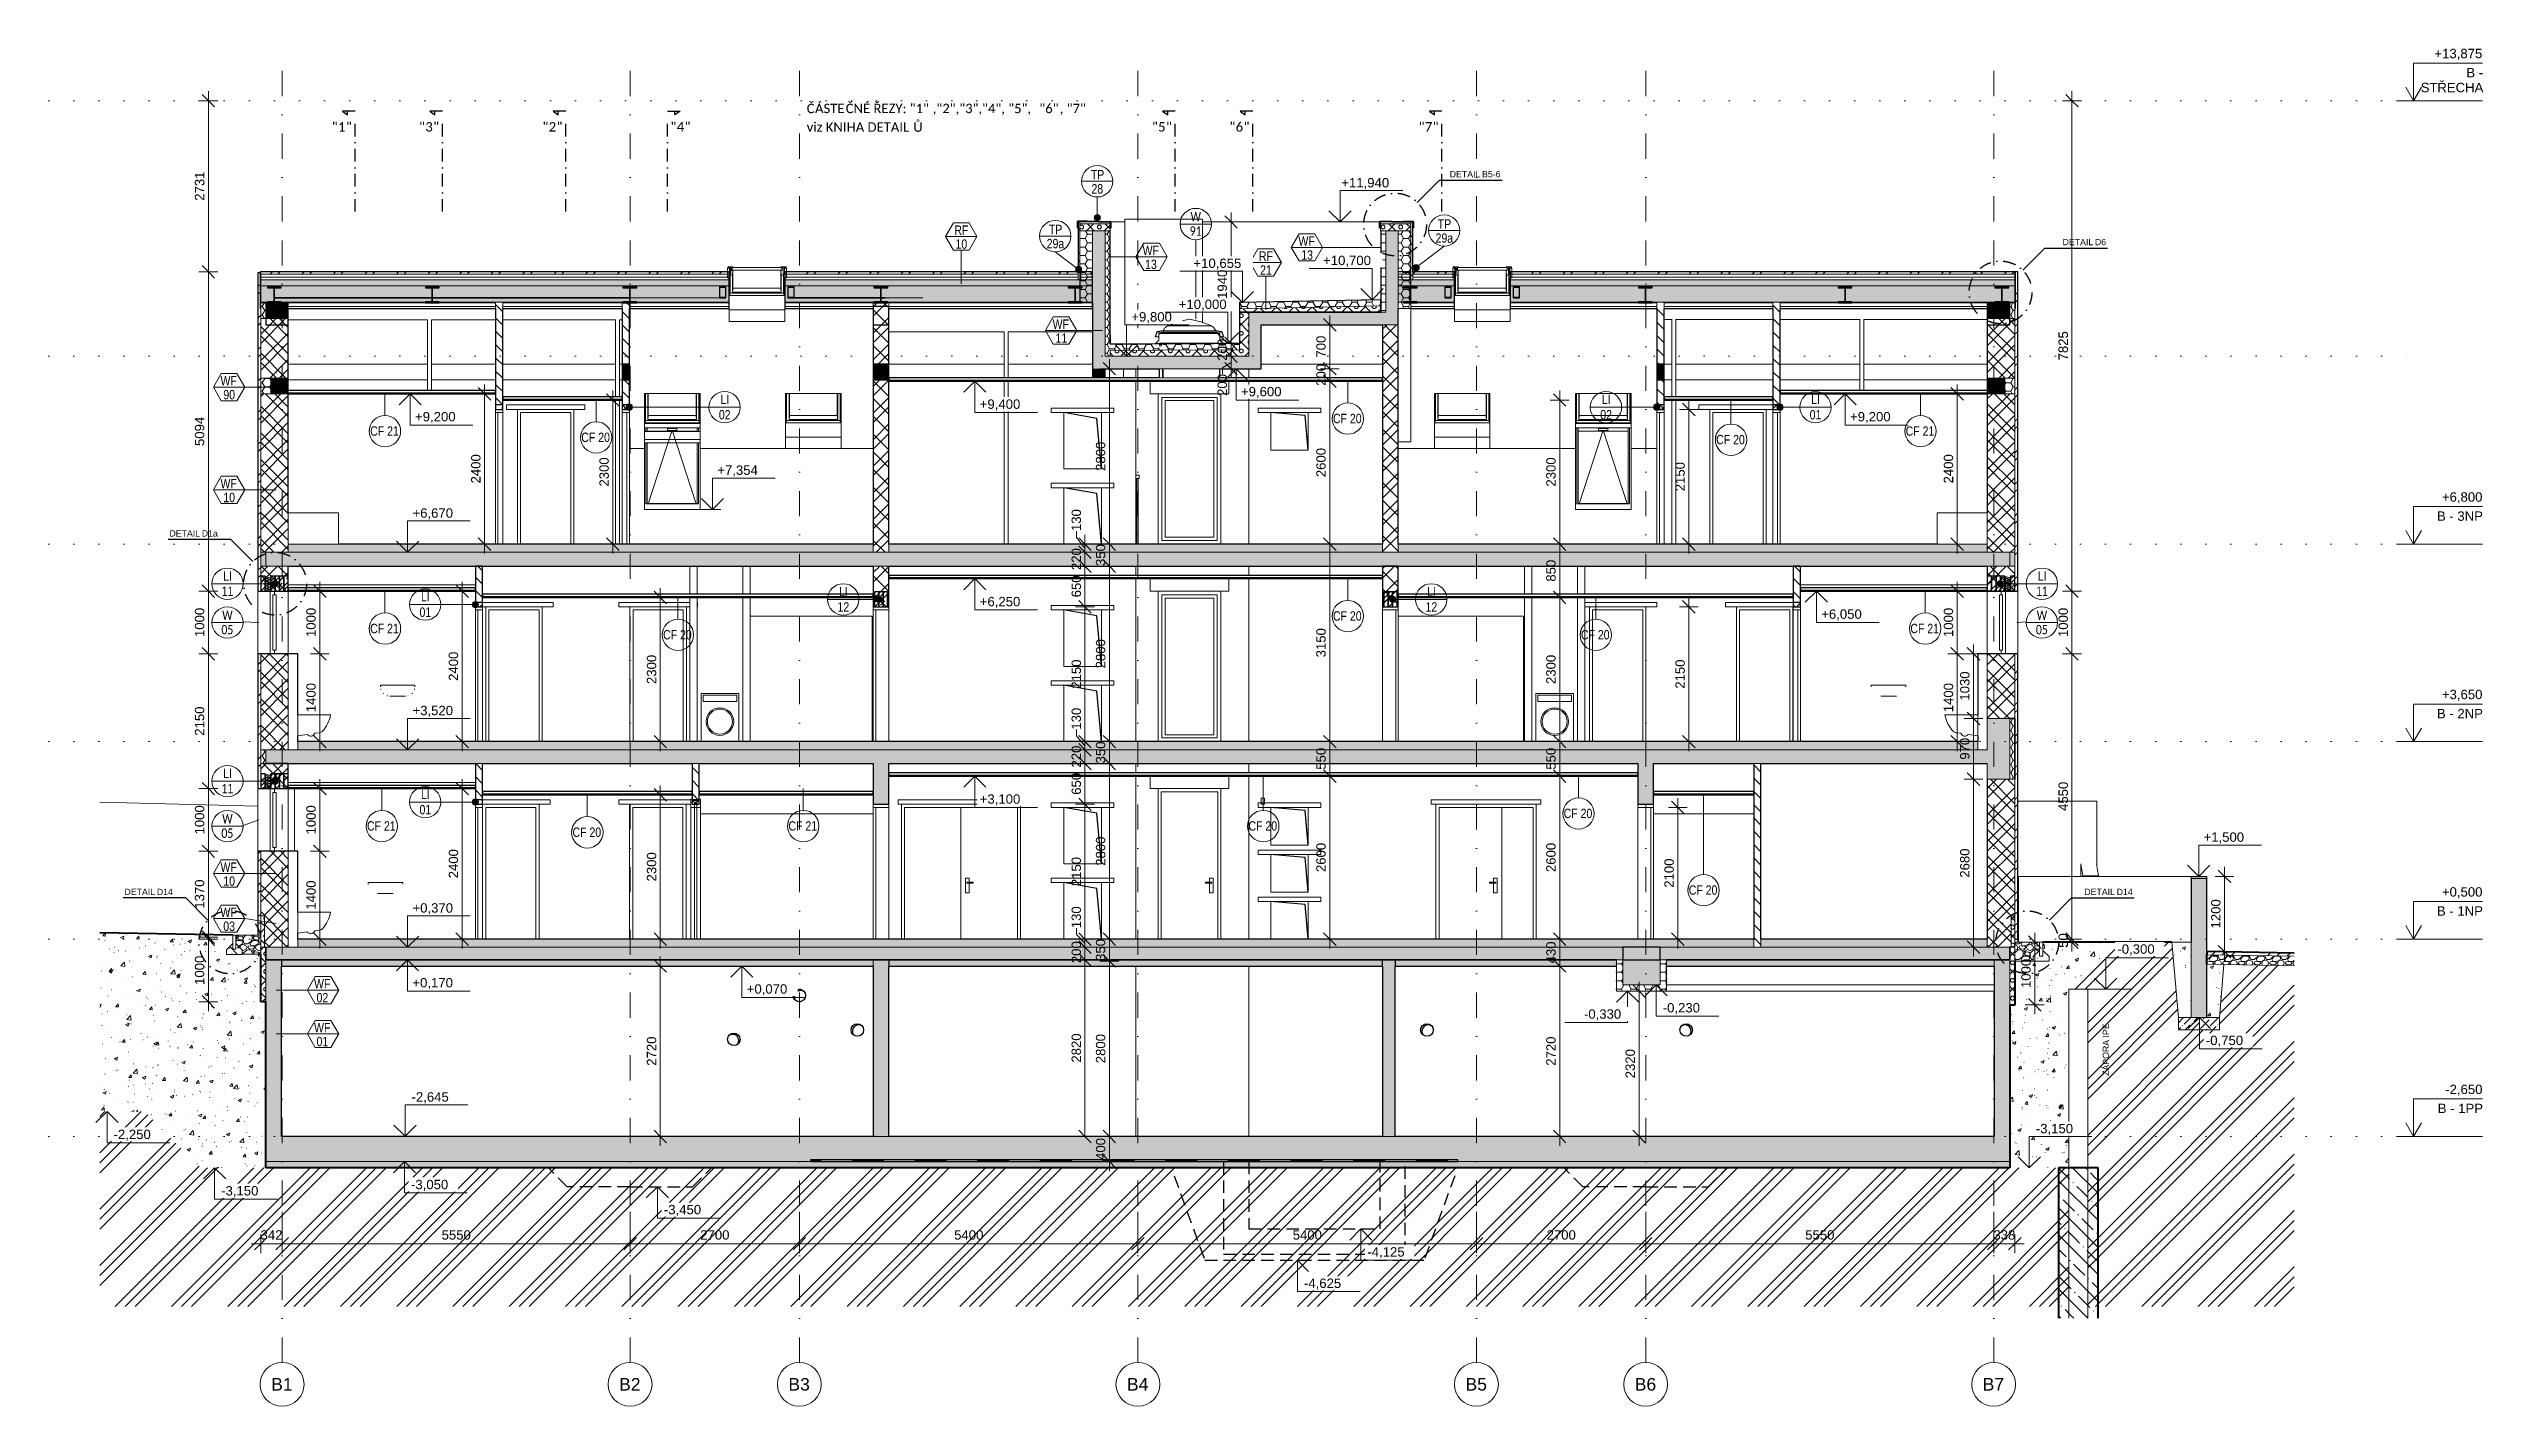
# Model space of a CAD drawing. Header units: millimetres. Extents: x -10201 to 171407, y -8645 to 72638.
# Drawn here: x -10201 to 28633, y -6954 to 14705 of the extents above; entities that cross this region are included whole.
import ezdxf

# ---------------------------------------------------------------- set-up
doc = ezdxf.new("R2010")
doc.units = ezdxf.units.MM
for name, pattern in [('HA_Dash_3mm-S1mm', [300, 200, -100]), ('HA_DashDot_10mm-S3mm', [1000, 400, -300, 0, -300]), ('HA_DashDot_4mm-S1mm', [400, 200, -100, 0, -100]), ('HA_Dot-S4mm', [400, 0, -400])]:
    doc.linetypes.add(name, pattern=pattern)
for name, color, linetype, lineweight in [('A-____-____-DIMS', 9, 'Continuous', 5), ('A-____-____-DIMS-100', 9, 'Continuous', 5), ('A-CLNG-____-IDEN', 9, 'Continuous', 9), ('A-CLNG-____-MCUT', 9, 'Continuous', 25), ('A-CLNG-____-OTLN', 9, 'Continuous', 9), ('A-CLNG-____-PATT', 9, 'Continuous', 25), ('A-DETL-____-HDLN', 9, 'HA_Dash_3mm-S1mm', 25), ('A-DETL-____-MBND', 9, 'Continuous', 25), ('A-DETL-____-OTLN', 9, 'Continuous', 25), ('A-DETL-____-THIN', 9, 'Continuous', 9), ('A-DETL-____-WIDE', 9, 'Continuous', 40), ('A-DETL-GENF-OTLN', 9, 'Continuous', 9), ('A-DOOR-____-MCUT', 9, 'Continuous', 9), ('A-DOOR-____-OTLN', 9, 'Continuous', 9), ('A-DOOR-FRAM-MCUT', 9, 'Continuous', 9), ('A-DOOR-FRAM-OTLN', 9, 'Continuous', 9), ('A-FLOR-____-MCUT', 9, 'Continuous', 25), ('A-FLOR-____-OTLN', 9, 'Continuous', 9), ('A-FLOR-____-OVHD', 9, 'HA_DashDot_4mm-S1mm', 25), ('A-FLOR-____-PATT', 9, 'Continuous', 25), ('A-FLOR-HRAL-OTLN', 9, 'Continuous', 9), ('A-FLOR-LEVL-OTLN', 9, 'Continuous', 9), ('A-GENM-____-IDEN', 9, 'Continuous', 9), ('A-GENM-____-MCUT', 9, 'Continuous', 25), ('A-GENM-____-OTLN', 9, 'Continuous', 9), ('A-GLAZ-____-IDEN', 9, 'Continuous', 9), ('A-GLAZ-____-MCUT', 9, 'Continuous', 5), ('A-GLAZ-____-OTLN', 9, 'Continuous', 5), ('A-ROOF-____-MCUT', 9, 'Continuous', 25), ('A-ROOF-____-OTLN', 9, 'Continuous', 9), ('A-ROOF-____-PATT', 9, 'Continuous', 25), ('A-WALL-____-MCUT', 9, 'Continuous', 25), ('A-WALL-____-OTLN', 9, 'Continuous', 9), ('A-WALL-____-PATT', 9, 'Continuous', 25), ('C-PRKG-____-OTLN', 9, 'Continuous', 9), ('E-ELEC-FIXT-OTLN', 9, 'Continuous', 9), ('G-____-____-DIMS', 9, 'Continuous', 5), ('G-____-____-TEXT', 9, 'Continuous', 5), ('I-FURN-____-OTLN', 9, 'Continuous', 9), ('I-WALL-____-MCUT', 9, 'Continuous', 25), ('I-WALL-____-OTLN', 9, 'Continuous', 9), ('P-SANR-FIXT-OTLN', 9, 'Continuous', 9), ('S-BEAM-____-MCUT', 9, 'Continuous', 25), ('S-BEAM-____-OTLN', 9, 'Continuous', 9), ('S-COLS-____-OTLN', 9, 'Continuous', 9), ('S-GRID-____-IDEN', 9, 'Continuous', 9), ('S-GRID-____-OTLN', 9, 'Continuous', 5)]:
    doc.layers.add(name, color=color, linetype=linetype, lineweight=lineweight)
doc.styles.add('Arial', font='arial.ttf', dxfattribs={"height": 200})
doc.styles.add('Arial_1', font='arial.ttf', dxfattribs={"height": 150})
doc.styles.add('Arial_2', font='arial.ttf', dxfattribs={"height": 100})
doc.styles.add('Arial_3', font='arial.ttf', dxfattribs={"width": 0.8, "height": 150})
doc.styles.add('Calibri', font='calibri.ttf', dxfattribs={"width": 0.8, "height": 150})
doc.styles.add('Calibri_1', font='calibri.ttf', dxfattribs={"height": 150})
doc.dimstyles.new('Inner_Dimensions', dxfattribs={"dimscale": 304.8, "dimtxt": 153.03891, "dimasz": 0.656168, "dimexe": 0.492126, "dimexo": 0.0625, "dimgap": 0.065617, "dimtad": 1, "dimdec": 0, "dimzin": 0, "dimdsep": 46, "dimtxsty": 'Arial_1', "dimblk1": 'OBLIQUE', "dimblk2": 'OBLIQUE', "dimsah": 1, "dimcen": 0.09, "dimdle": 0.492126, "dimazin": 0, "dimtfac": 1, "dimtdec": 4, "dimtix": 1, "dimtmove": 0, "dimatfit": 3, "dimfxl": 0.492126, "dimfxlon": 1, "dimtvp": 1, "dimtolj": 1, "dimtzin": 0, "dimlwd": 9, "dimlwe": 9, "dimarcsym": 2})
doc.dimstyles.new('Inner_Dimensions_1', dxfattribs={"dimscale": 304.8, "dimtxt": 153.03891, "dimasz": 0.656168, "dimexe": 0.492126, "dimexo": 0.0625, "dimgap": 0.065617, "dimtad": 1, "dimdec": 0, "dimzin": 0, "dimdsep": 46, "dimtxsty": 'Arial_1', "dimblk1": 'OBLIQUE', "dimblk2": 'OBLIQUE', "dimsah": 1, "dimcen": 0.09, "dimdle": 0.492126, "dimazin": 0, "dimtfac": 1, "dimtdec": 4, "dimtix": 1, "dimtmove": 1, "dimatfit": 3, "dimfxl": 0.492126, "dimfxlon": 1, "dimtvp": 1, "dimtolj": 1, "dimtzin": 0, "dimlwd": 9, "dimlwe": 9, "dimarcsym": 2})
doc.dimstyles.new('Inner_Dimensions_2', dxfattribs={"dimscale": 304.8, "dimtxt": 153.03891, "dimasz": 0.656168, "dimexe": 0.492126, "dimexo": 0.0625, "dimgap": 0.065617, "dimtad": 1, "dimdec": 0, "dimzin": 0, "dimdsep": 46, "dimtxsty": 'Arial_1', "dimblk1": 'OBLIQUE', "dimblk2": 'OBLIQUE', "dimsah": 1, "dimcen": 0.09, "dimdle": 0.492126, "dimazin": 0, "dimtfac": 1, "dimtdec": 4, "dimtix": 1, "dimtmove": 2, "dimatfit": 3, "dimfxl": 0.492126, "dimfxlon": 1, "dimtvp": 1, "dimtolj": 1, "dimtzin": 0, "dimlwd": 9, "dimlwe": 9, "dimarcsym": 2})
pattern_1 = [(45, (-5348.04, 1865.4), (-212.132, 212.132), []), (45, (-5198.04, 1865.4), (-212.132, 212.132), []), (315, (-5348.04, 1865.4), (212.132, 212.132), []), (315, (-5198.04, 1865.4), (212.132, 212.132), [])]
pattern_2 = [(135, (-5348.04, 1865.4), (-106.066, -106.066), [])]
pattern_3 = [(45, (-5348.04, 1865.4), (-212.132, 212.132), []), (45, (-5198.04, 1865.4), (-212.132, 212.132), []), (315, (-5348.04, 1865.4), (141.4214, 141.4214), [])]
pattern_4 = [(45, (-5348.04, 1865.4), (-251.447, 251.447), []), (45, (-5348.04, 2246.4), (-251.447, 251.447), [])]
pattern_5 = [(0, (-5348.04, 1865.4), (117.187, 67.658), [78.125, -156.25]), (120, (-5348.04, 1865.4), (-117.18755, 67.65879), [78.125, -156.25]), (60, (-5348.04, 1865.4), (0.00045, 135.31679), [0, -156.25, 78.125, 0])]
pattern_6 = [(45, (-5277.33, 1865.4), (-141.4214, 141.4214), []), (0, (-5051.99, 1931.64), (141.421, 141.421), [25, -257.843]), (45, (-5026.99, 1931.64), (-141.4214, 141.4214), [25, -175]), (90, (-5009.31, 1949.32), (-141.421, 141.421), [25, -257.843]), (135, (-5009.3, 1974.32), (-141.4214, -141.4214), [25, -175]), (0, (-5051.99, 1992), (141.421, 141.421), [25, -257.843]), (45, (-5069.66, 1974.32), (-141.4214, 141.4214), [25, -175]), (90, (-5069.66, 1949.32), (-141.421, 141.421), [25, -257.843]), (135, (-5051.99, 1931.64), (-141.4214, -141.4214), [25, -175]), (135, (-5084.49, 1865.4), (-141.4214, -141.4214), [])]
pattern_7 = [(45, (-5348.04, 1865.4), (-176.7767, 176.7767), []), (45, (-5277.33, 1865.4), (-176.7767, 176.7767), []), (45, (-5135.9, 1865.4), (-106.066, 247.4874), [100, -50, 3.353, -46.647])]
pattern_8 = [(315, (-5348.04, 1865.4), (215.526, 215.526), []), (315, (-5348.04, 2068.6), (215.526, 215.526), [127, -76.2, 12.7, -76.2, -127]), (315, (-5348.04, 2068.6), (215.526, 215.526), [-292.1, 127, 0])]
pattern_9 = [(0, (-5348.04, 1865.4), (117.188, 67.658), [78.125, -156.25]), (120, (-5348.04, 1865.4), (-117.18705, 67.65792), [78.125, -156.25]), (60, (-5348.04, 1865.4), (0.00045, 135.31679), [0, -156.25, 78.125, 0])]
pattern_10 = [(50, (-5348.04, 1865.4), (537.945, -47.064), [56.25, -618.75]), (355, (-5348.04, 1865.4), (-104.064, 564.144), [45, -495]), (100.451, (-5303.2, 1861.5), (433.886, 517.077), [47.805, -525.857]), (46.184, (-5348.04, 2015.4), (800.43, -124.142), [84.375, -928.125]), (96.636, (-5281.3, 2005.06), (700.992, 730.593), [71.708, -788.785]), (351.184, (-5348, 2015.4), (700.999, 730.586), [67.5, -742.5]), (21, (-5273.04, 1977.9), (447.68, -301.964), [56.25, -618.75]), (326, (-5273.04, 1977.9), (182.487, 543.863), [45, -495]), (71.451, (-5235.73, 1952.74), (630.169, 241.893), [47.805, -525.857]), (37.5, (-5348.04, 1865.4), (9.1199, 249.6704), [3.353, -485.647, 3.353, -499.147, -496.875]), (37.5, (-5348.04, 1865.4), (9.1199, 249.6704), [-991.5, 3.353, -493.522]), (7.5, (-5348.04, 1865.4), (197.3022, 295.8088), [3.353, -283.147, 3.353, -474.397, -189.375]), (7.5, (-5348.04, 1865.4), (197.3022, 295.8088), [-764.25, 3.353, -186.022]), (327.5, (-5515.3, 1865.4), (400.3668, -16.9162), [3.353, -184.147, 3.353, -581.647, -776.25]), (327.5, (-5515.3, 1865.4), (400.3668, -16.9162), [-772.5, 3.353, -772.897]), (317.5, (-5590.3, 1865.4), (437.3896, 75.0787), [3.353, -240.397, 3.353, -385.147, -551.25]), (317.5, (-5590.3, 1865.4), (437.3896, 75.0787), [-632.25, 3.353, -547.897])]
pattern_11 = [(0, (-5348.04, 1865.4), (117.188, 67.658), [78.125, -156.25]), (120, (-5348.04, 1865.4), (-117.18755, 67.65879), [78.125, -156.25]), (60, (-5348.04, 1865.4), (-5e-05, 135.31592), [0, -156.25, 78.125, 0])]

msp = doc.modelspace()

# ---------------------------------------------------------------- texts
at = {"layer": 'A-CLNG-____-IDEN', "lineweight": 5, "char_height": 150, "width": 564.388, "attachment_point": 1, "style": 'Arial_3'}
for s, insert in [('CF 21', (-5072.9, 8680)), ('CF 20', (-1705.3, 8580)), ('CF 20', (10284.5, 8880)), ('CF 20', (16397.1, 8543.1)), ('CF 21', (-5072.9, 5530)), ('CF 20', (10284.5, 5730)), ('CF 21', (19494.6, 5530)), ('CF 20', (-400.4, 5430)), ('CF 20', (14239.6, 5430)), ('CF 21', (-5122.9, 2380)), ('CF 21', (1599.6, 2380)), ('CF 20', (8937.1, 2380)), ('CF 20', (13964.6, 2580)), ('CF 20', (-1845.4, 2280)), ('CF 20', (15959.6, 1357.3))]:
    msp.add_mtext(s, dxfattribs=dict(at, insert=insert))
at = {"layer": 'A-FLOR-LEVL-OTLN', "lineweight": 5, "char_height": 150, "attachment_point": 1, "style": 'Arial_1'}
for s, insert, width in [('+13,875', (27853.5, 14702.7), 945.991), ('B -', (28363.1, 14398.1), 328.692), ('ST', (27635.5, 14159.9), 320.675), ('ŘECHA', (27900.1, 14159.9), 889.873), ('+6,800', (27972.5, 7627.7), 801.687), ('B - 3NP', (27893.5, 7323.1), 897.89), ('+3,650', (27972.5, 4477.7), 801.687), ('B - 2NP', (27893.5, 4173.1), 897.89), ('+0,500', (27972.5, 1327.7), 801.687), ('B - 1NP', (27893.5, 1023.1), 897.89), ('-2,650', (28025.5, -1822.3), 737.552), ('B - 1PP', (27906.5, -2126.9), 881.856)]:
    msp.add_mtext(s, dxfattribs=dict(at, insert=insert, width=width))
at = {"layer": 'A-GENM-____-IDEN', "lineweight": 5, "char_height": 150, "attachment_point": 1, "style": 'Arial_3'}
for s, insert, width in [('TP', (6422.1, 12769.5), 256.54), ('28', (6432.5, 12544), 230.886), ('29a', (5718.3, 11670.2), 339.915), ('TP', (5752.7, 11895.7), 256.54), ('29a', (11921.4, 11758.7), 339.915), ('TP', (11955.8, 11984.2), 256.54), ('02', (489.1, 8940.3), 230.886), ('LI', (513.1, 9185.8), 173.164), ('02', (14547.7, 8940.3), 230.886), ('LI', (14571.7, 9185.8), 173.164), ('01', (17888.7, 8940.3), 230.886), ('LI', (17912.7, 9185.8), 173.164), ('LI', (-7416.9, 6369.3), 173.164), ('LI', (21525.7, 6369.3), 173.164), ('11', (-7440.9, 6123.8), 230.886), ('LI', (-4262.3, 6035.8), 173.164), ('12', (2381.5, 5873.8), 230.886), ('LI', (2405.5, 6119.3), 173.164), ('12', (11760.7, 5873.8), 230.886), ('LI', (11784.7, 6119.3), 173.164), ('11', (21501.7, 6123.8), 230.886), ('01', (-4286.3, 5790.3), 230.886), ('LI', (-7416.9, 3219.3), 173.164), ('11', (-7440.9, 2973.8), 230.886), ('LI', (-4262.3, 2885.8), 173.164), ('01', (-4286.3, 2640.3), 230.886)]:
    msp.add_mtext(s, dxfattribs=dict(at, insert=insert, width=width))
at = {"layer": 'A-GLAZ-____-IDEN', "lineweight": 5, "char_height": 150, "attachment_point": 1, "style": 'Calibri'}
for s, insert, width in [('W', (8012.5, 12098.9), 211.645), ('91', (7999.3, 11870.3), 243.713), ('05', (-7446.1, 5511.9), 243.713), ('W', (-7432.9, 5740.5), 211.645), ('05', (21496.5, 5511.9), 243.713), ('W', (21509.7, 5740.5), 211.645), ('W', (-7432.9, 2493.2), 211.645), ('05', (-7446.1, 2264.6), 243.713)]:
    msp.add_mtext(s, dxfattribs=dict(at, insert=insert, width=width))
at = {"layer": 'G-____-____-TEXT', "color": 7, "lineweight": 9, "attachment_point": 1}
for s, insert, char_height, width, style in [('Č', (1890.5, 13826.5), 150, 160.338, 'Calibri_1'), ('ÁSTE', (2022.8, 13826.5), 150, 593.249, 'Calibri_1'), ('ČNÉ ŘEZY: "1"', (2512.3, 13826.5), 150, 1683.544, 'Calibri_1'), (',"2","3","4", "5", ', (3901.4, 13826.5), 150, 2060.337, 'Calibri_1'), ('"6"', (5601.3, 13826.5), 150, 392.827, 'Calibri_1'), (', "7"', (5925.4, 13826.5), 150, 529.114, 'Calibri_1'), ('"', (-5684.4, 13533.4), 150, 120.253, 'Calibri_1'), ('1', (-5585.2, 13533.4), 150, 152.321, 'Calibri_1'), ('"', (-5459.5, 13533.4), 150, 120.253, 'Calibri_1'), ('"', (-4292.2, 13533.4), 150, 120.253, 'Calibri_1'), ('3', (-4193, 13533.4), 150, 152.321, 'Calibri_1'), ('"', (-4067.3, 13533.4), 150, 120.253, 'Calibri_1'), ('"', (-2324.4, 13533.4), 150, 120.253, 'Calibri_1'), ('2', (-2225.2, 13533.4), 150, 152.321, 'Calibri_1'), ('"', (-2099.5, 13533.4), 150, 120.253, 'Calibri_1'), ('"', (-282.1, 13533.4), 150, 120.253, 'Calibri_1'), ('4', (-182.8, 13533.4), 150, 152.321, 'Calibri_1'), ('"', (-57.2, 13533.4), 150, 120.253, 'Calibri_1'), ('viz KNIHA DETAIL', (1890.5, 13528.9), 150, 2060.337, 'Calibri_1'), ('Ů', (3590.5, 13528.9), 150, 192.405, 'Calibri_1'), ('"', (7396.4, 13533.4), 150, 120.253, 'Calibri_1'), ('5', (7495.7, 13533.4), 150, 152.321, 'Calibri_1'), ('"', (7621.3, 13533.4), 150, 120.253, 'Calibri_1'), ('"', (8633.6, 13533.4), 150, 120.253, 'Calibri_1'), ('6', (8732.8, 13533.4), 150, 152.321, 'Calibri_1'), ('"', (8858.5, 13533.4), 150, 120.253, 'Calibri_1'), ('"', (11651.4, 13533.4), 150, 120.253, 'Calibri_1'), ('7', (11750.7, 13533.4), 150, 152.321, 'Calibri_1'), ('"', (11876.3, 13533.4), 150, 120.253, 'Calibri_1'), ('DETAIL ', (12146.4, 12753.1), 100, 625.316, 'Arial_2'), ('B5-6', (12662.3, 12753.1), 100, 360.759, 'Arial_2'), ('RF', (4245.1, 11884.4), 150, 275.781, 'Arial_3'), ('10', (4263.8, 11662.5), 150, 230.886, 'Arial_3'), ('WF', (9733.8, 11710.2), 150, 333.502, 'Arial_3'), ('DETAIL ', (21921.8, 11670.2), 100, 625.316, 'Arial_2'), ('D6', (22437.7, 11670.2), 100, 216.456, 'Arial_2'), ('WF', (7248.3, 11561), 150, 333.502, 'Arial_3'), ('13', (7287.9, 11339.1), 150, 230.886, 'Arial_3'), ('RF', (9103.7, 11470.2), 150, 275.781, 'Arial_3'), ('13', (9778.9, 11488.3), 150, 230.886, 'Arial_3'), ('21', (9122.3, 11248.3), 150, 230.886, 'Arial_3'), ('WF', (5812.5, 10385), 150, 333.502, 'Arial_3'), ('1', (5857.6, 10163.1), 150, 115.443, 'Arial_3'), ('1', (5952.9, 10163.1), 150, 115.443, 'Arial_3'), ('WF', (-7460.5, 9482), 150, 333.502, 'Arial_3'), ('90', (-7415.4, 9260.1), 150, 230.886, 'Arial_3'), ('WF', (-7460.5, 7842), 150, 333.502, 'Arial_3'), ('10', (-7415.4, 7620.1), 150, 230.886, 'Arial_3'), ('DETAIL ', (-8274.5, 7022.1), 100, 625.316, 'Arial_2'), ('D1a', (-7758.6, 7022.1), 100, 312.658, 'Arial_2'), ('WF', (-7460.5, 1722), 150, 333.502, 'Arial_3'), ('DETAIL ', (-8992, 1303.1), 100, 625.316, 'Arial_2'), ('D14', (-8476.1, 1303.1), 100, 312.658, 'Arial_2'), ('10', (-7415.4, 1500.1), 150, 230.886, 'Arial_3'), ('DETAIL ', (22268.6, 1303.1), 100, 625.316, 'Arial_2'), ('D14', (22784.5, 1303.1), 100, 312.658, 'Arial_2'), ('WF', (-7460.5, 1002), 150, 333.502, 'Arial_3'), ('03', (-7415.4, 780.1), 150, 230.886, 'Arial_3'), ('WF', (-5968, -138), 150, 333.502, 'Arial_3'), ('02', (-5928.4, -359.9), 150, 230.886, 'Arial_3'), ('WF', (-5968, -838), 150, 333.502, 'Arial_3'), ('01', (-5928.4, -1059.9), 150, 230.886, 'Arial_3')]:
    msp.add_mtext(s, dxfattribs=dict(at, insert=insert, char_height=char_height, width=width, style=style))
at = {"layer": 'G-____-____-TEXT', "color": 7, "lineweight": 9, "insert": (22563.4, -1683), "char_height": 100, "width": 994.093, "attachment_point": 1, "rotation": 90, "style": 'Arial_2'}
msp.add_mtext('ZÁPORA IPE', dxfattribs=at)
at = {"layer": 'S-GRID-____-IDEN', "lineweight": 5, "char_height": 200, "width": 424.894, "attachment_point": 1, "style": 'Arial'}
for s, insert in [('B1', (-6651.6, -6502.6)), ('B2', (-1101.6, -6502.6)), ('B3', (1598.4, -6502.6)), ('B4', (6998.4, -6502.6)), ('B5', (12398.4, -6502.6)), ('B6', (15098.4, -6502.6)), ('B7', (20648.4, -6502.6))]:
    msp.add_mtext(s, dxfattribs=dict(at, insert=insert))

# ---------------------------------------------------------------- blocks, each defined once
blk = doc.blocks.new('HA_DR_Single_Swing_Solid - In_BJ_800x2100-2124338-ŘEZ B-B OBJEKT B')
at = {"layer": 'A-DOOR-FRAM-OTLN', "color": 250}
for p, q in [((-934, 500), (-934, 2650)), ((-34, 2650), (-934, 2650)), ((-884, 2600), (-884, 500)), ((-884, 2600), (-84, 2600)), ((-84, 2600), (-84, 500)), ((-34, 500), (-34, 2650))]:
    blk.add_line(p, q, dxfattribs=at)
blk = doc.blocks.new('HA_DR_Single_Swing_Solid - In_BJ_800x2100-2124336-ŘEZ B-B OBJEKT B')
at = {"layer": 'A-DOOR-FRAM-OTLN', "color": 250}
for p, q in [((-2379, 2650), (-3279, 2650)), ((-3229, 500), (-3229, 2600)), ((-3229, 2600), (-2429, 2600)), ((-2429, 500), (-2429, 2600)), ((-2379, 2650), (-2379, 500))]:
    blk.add_line(p, q, dxfattribs=at)
blk = doc.blocks.new('HA_DR_Single_Swing_Solid - In_BJ_700x2100-2124342-ŘEZ B-B OBJEKT B')
at = {"layer": 'A-DOOR-____-MCUT', "color": 250}
for p, q in [((-3394, 2600), (-3394, 500)), ((-3354, 2600), (-3394, 2600)), ((-3354, 500), (-3354, 2600)), ((-3394, 500), (-3354, 500))]:
    blk.add_line(p, q, dxfattribs=at)
at = {"layer": 'A-DOOR-FRAM-MCUT', "color": 250}
for p, q in [((-3394, 2650), (-3394, 2600)), ((-3279, 2650), (-3394, 2650)), ((-3394, 2600), (-3279, 2600)), ((-3279, 2600), (-3279, 2650))]:
    blk.add_line(p, q, dxfattribs=at)
at = {"layer": 'A-DOOR-FRAM-OTLN', "color": 250}
blk.add_line((-3279, 2600), (-3279, 500), dxfattribs=at)
blk = doc.blocks.new('HA_DR_Single_SlidingToPocket_Solid - In_BJ_800x2100-2105140-ŘEZ B-B OBJEKT B')
at = {"layer": 'A-DOOR-____-MCUT', "color": 250}
for p, q in [((138, 2600), (98, 2600)), ((98, 2600), (98, 500)), ((138, 500), (138, 2600)), ((98, 500), (138, 500))]:
    blk.add_line(p, q, dxfattribs=at)
at = {"layer": 'A-DOOR-FRAM-MCUT', "color": 250}
for p, q in [((41, 2730), (41, 2600)), ((61, 2730), (41, 2730)), ((61, 2710), (61, 2730)), ((196, 2730), (176, 2730)), ((176, 2730), (176, 2710)), ((196, 2600), (196, 2730)), ((41, 2600), (98, 2600)), ((176, 2710), (61, 2710)), ((98, 2600), (98, 2680)), ((98, 2680), (138, 2680)), ((138, 2680), (138, 2600)), ((138, 2600), (196, 2600))]:
    blk.add_line(p, q, dxfattribs=at)
at = {"layer": 'A-DOOR-FRAM-OTLN', "color": 250}
for p, q in [((41, 2600), (41, 500)), ((196, 2600), (196, 500))]:
    blk.add_line(p, q, dxfattribs=at)
blk = doc.blocks.new('HA_DR_Single_Swing_Solid - In_BJ_900x2100_Vstupni-2124274-ŘEZ B-B OBJEKT B')
at = {"layer": 'A-DOOR-____-MCUT', "color": 250}
for p, q in [((2951, 2600), (2951, 500)), ((2991, 2600), (2951, 2600)), ((2991, 500), (2991, 2600)), ((2951, 500), (2991, 500))]:
    blk.add_line(p, q, dxfattribs=at)
at = {"layer": 'A-DOOR-FRAM-MCUT', "color": 250}
for p, q in [((2951, 2650), (2951, 2600)), ((3201, 2650), (2951, 2650)), ((2951, 2600), (3201, 2600)), ((3201, 2600), (3201, 2650))]:
    blk.add_line(p, q, dxfattribs=at)
at = {"layer": 'A-DOOR-FRAM-OTLN', "color": 250}
blk.add_line((3201, 2600), (3201, 500), dxfattribs=at)
blk = doc.blocks.new('HA_DR_Single_Swing_Solid - In_BJ_900x2100_Vstupni-V1-ŘEZ B-B OBJEKT B')
at = {"layer": 'A-DOOR-____-MCUT', "color": 250}
for p, q in [((15396, 2600), (15356, 2600)), ((15356, 2600), (15356, 500)), ((15396, 500), (15396, 2600)), ((15356, 500), (15396, 500))]:
    blk.add_line(p, q, dxfattribs=at)
at = {"layer": 'A-DOOR-FRAM-MCUT', "color": 250}
for p, q in [((15396, 2650), (15146, 2650)), ((15146, 2650), (15146, 2600)), ((15146, 2600), (15396, 2600)), ((15396, 2600), (15396, 2650))]:
    blk.add_line(p, q, dxfattribs=at)
at = {"layer": 'A-DOOR-FRAM-OTLN', "color": 250}
blk.add_line((15146, 2600), (15146, 500), dxfattribs=at)
blk = doc.blocks.new('HA_DR_Double_Swing_Solid - In_OBJ_1500x2100_1000-1827100-ŘEZ B-B OBJEKT B')
at = {"layer": 'A-DOOR-____-OTLN', "color": 250}
for p, q in [((12976, 500), (12976, 2600)), ((12976, 2600), (12976, 500)), ((12876, 1408), (12781, 1408)), ((12781, 1400), (12781, 1408)), ((12781, 1393), (12781, 1400)), ((12781, 1393), (12876, 1393)), ((12906, 1470), (12846, 1470)), ((12846, 1470), (12846, 1407)), ((12846, 1393), (12846, 1240)), ((12846, 1240), (12906, 1240)), ((12906, 1240), (12906, 1470))]:
    blk.add_line(p, q, dxfattribs=at)
for points, knots in [([(12876, 1408), (12876, 1408), (12876, 1407), (12877, 1407), (12877, 1407), (12878, 1407), (12878, 1407), (12879, 1407), (12879, 1407), (12879, 1406), (12880, 1406), (12880, 1406), (12881, 1405), (12881, 1405), (12882, 1404), (12882, 1404), (12883, 1403), (12883, 1402), (12883, 1401), (12883, 1400)], [0.5, 0.5, 0.5, 0.5, 0.5208333, 0.5416667, 0.5625, 0.5833333, 0.6041667, 0.625, 0.6458333, 0.6666667, 0.6875, 0.7083333, 0.75, 0.7708333, 0.7916667, 0.8333333, 0.875, 0.9166667, 1, 1, 1, 1]), ([(12883, 1400), (12883, 1399), (12883, 1398), (12883, 1397), (12882, 1396), (12882, 1396), (12881, 1395), (12881, 1395), (12880, 1394), (12880, 1394), (12879, 1393), (12879, 1393), (12878, 1393), (12878, 1393), (12877, 1393), (12877, 1393), (12876, 1393), (12876, 1393), (12876, 1393)], [0, 0, 0, 0, 0.0833333, 0.125, 0.1666667, 0.2083333, 0.2291667, 0.25, 0.2916667, 0.3333333, 0.3541667, 0.375, 0.3958333, 0.4166667, 0.4375, 0.4583333, 0.4791667, 0.5, 0.5, 0.5, 0.5])]:
    blk.add_open_spline(points, degree=3, knots=knots, dxfattribs=at)
at = {"layer": 'A-DOOR-FRAM-OTLN', "color": 250}
for p, q in [((11926, 500), (11926, 2650)), ((13526, 2650), (11926, 2650)), ((11976, 2600), (11976, 500)), ((11976, 2600), (13476, 2600)), ((13476, 2600), (13476, 500)), ((13526, 500), (13526, 2650))]:
    blk.add_line(p, q, dxfattribs=at)
blk = doc.blocks.new('HA_WD_SinglePanel - 625x1000-1670806-ŘEZ B-B OBJEKT B')
at = {"layer": 'A-GLAZ-____-MCUT', "color": 10}
for p, q in [((-6599, 2900), (-6669, 2900)), ((-6669, 2900), (-6669, 1900)), ((-6574, 2840), (-6624, 2840)), ((-6624, 2840), (-6624, 1960)), ((-6624, 1960), (-6624, 2840)), ((-6624, 2840), (-6599, 2840)), ((-6599, 2840), (-6599, 2900)), ((-6574, 1960), (-6574, 2840)), ((-6624, 1960), (-6574, 1960)), ((-6599, 1960), (-6624, 1960)), ((-6599, 1900), (-6599, 1960)), ((-6669, 1900), (-6599, 1900))]:
    blk.add_line(p, q, dxfattribs=at)
blk = doc.blocks.new('HA_WD_SinglePanel - 1000x2400-1670805-ŘEZ B-B OBJEKT B')
at = {"layer": 'A-GLAZ-____-OTLN', "color": 10}
for p, q in [((7556, 5990), (8436, 5990)), ((7556, 3710), (7556, 5990)), ((7606, 5940), (7606, 3760)), ((8386, 5940), (7606, 5940)), ((8386, 3760), (8386, 5940)), ((8436, 5990), (8436, 3710)), ((8436, 3710), (7556, 3710)), ((7606, 3760), (8386, 3760))]:
    blk.add_line(p, q, dxfattribs=at)
blk = doc.blocks.new('HA_DR_Single_Swing_Solid - In_BJ_900x2100_Vstupni-2124296-ŘEZ B-B OBJEKT B')
at = {"layer": 'A-DOOR-____-MCUT', "color": 250}
for p, q in [((2951, 5750), (2951, 3650)), ((2991, 5750), (2951, 5750)), ((2991, 3650), (2991, 5750)), ((2951, 3650), (2991, 3650))]:
    blk.add_line(p, q, dxfattribs=at)
at = {"layer": 'A-DOOR-FRAM-MCUT', "color": 250}
for p, q in [((2951, 5800), (2951, 5750)), ((3201, 5800), (2951, 5800)), ((2951, 5750), (3201, 5750)), ((3201, 5750), (3201, 5800))]:
    blk.add_line(p, q, dxfattribs=at)
at = {"layer": 'A-DOOR-FRAM-OTLN', "color": 250}
blk.add_line((3201, 5750), (3201, 3650), dxfattribs=at)
blk = doc.blocks.new('HA_DR_Single_Swing_Solid - In_BJ_800x2100-V2-ŘEZ B-B OBJEKT B')
at = {"layer": 'A-DOOR-FRAM-OTLN', "color": 250}
for p, q in [((-3229, 5800), (-3229, 3650)), ((-2329, 5800), (-3229, 5800)), ((-3179, 3650), (-3179, 5750)), ((-3179, 5750), (-2379, 5750)), ((-2379, 3650), (-2379, 5750)), ((-2329, 5800), (-2329, 3650))]:
    blk.add_line(p, q, dxfattribs=at)
blk = doc.blocks.new('HA_DR_Single_Swing_Solid - In_BJ_700x2100-V3-ŘEZ B-B OBJEKT B')
at = {"layer": 'A-DOOR-____-MCUT', "color": 250}
for p, q in [((-3394, 5750), (-3394, 3650)), ((-3354, 5750), (-3394, 5750)), ((-3354, 3650), (-3354, 5750)), ((-3394, 3650), (-3354, 3650))]:
    blk.add_line(p, q, dxfattribs=at)
at = {"layer": 'A-DOOR-FRAM-MCUT', "color": 250}
for p, q in [((-3394, 5800), (-3394, 5750)), ((-3279, 5800), (-3394, 5800)), ((-3394, 5750), (-3279, 5750)), ((-3279, 5750), (-3279, 5800))]:
    blk.add_line(p, q, dxfattribs=at)
at = {"layer": 'A-DOOR-FRAM-OTLN', "color": 250}
blk.add_line((-3279, 5750), (-3279, 3650), dxfattribs=at)
blk = doc.blocks.new('HA_DR_Single_Swing_Solid - In_BJ_700x2100-2124344-ŘEZ B-B OBJEKT B')
at = {"layer": 'A-DOOR-____-MCUT', "color": 250}
for p, q in [((17741, 5750), (17701, 5750)), ((17701, 5750), (17701, 3650)), ((17741, 3650), (17741, 5750)), ((17701, 3650), (17741, 3650))]:
    blk.add_line(p, q, dxfattribs=at)
at = {"layer": 'A-DOOR-FRAM-MCUT', "color": 250}
for p, q in [((17741, 5800), (17626, 5800)), ((17626, 5800), (17626, 5750)), ((17626, 5750), (17741, 5750)), ((17741, 5750), (17741, 5800))]:
    blk.add_line(p, q, dxfattribs=at)
at = {"layer": 'A-DOOR-FRAM-OTLN', "color": 250}
blk.add_line((17626, 3650), (17626, 5750), dxfattribs=at)
blk = doc.blocks.new('HA_DR_Single_Swing_Solid - In_BJ_900x2100_Vstupni-2124294-ŘEZ B-B OBJEKT B')
at = {"layer": 'A-DOOR-____-MCUT', "color": 250}
for p, q in [((11326, 5750), (11286, 5750)), ((11286, 5750), (11286, 3650)), ((11326, 3650), (11326, 5750)), ((11286, 3650), (11326, 3650))]:
    blk.add_line(p, q, dxfattribs=at)
at = {"layer": 'A-DOOR-FRAM-MCUT', "color": 250}
for p, q in [((11326, 5800), (11076, 5800)), ((11076, 5800), (11076, 5750)), ((11076, 5750), (11326, 5750)), ((11326, 5750), (11326, 5800))]:
    blk.add_line(p, q, dxfattribs=at)
at = {"layer": 'A-DOOR-FRAM-OTLN', "color": 250}
blk.add_line((11076, 3650), (11076, 5750), dxfattribs=at)
blk = doc.blocks.new('HA_WD_SinglePanel - 625x1000-1670817-ŘEZ B-B OBJEKT B')
at = {"layer": 'A-GLAZ-____-MCUT', "color": 10}
for p, q in [((20966, 5990), (20916, 5990)), ((20916, 5990), (20916, 5110)), ((20941, 6050), (20941, 5990)), ((21011, 6050), (20941, 6050)), ((20941, 5990), (20966, 5990)), ((20966, 5110), (20966, 5990)), ((20966, 5990), (20966, 5110)), ((21011, 5050), (21011, 6050)), ((20916, 5110), (20966, 5110)), ((20966, 5110), (20941, 5110)), ((20941, 5110), (20941, 5050)), ((20941, 5050), (21011, 5050))]:
    blk.add_line(p, q, dxfattribs=at)
blk = doc.blocks.new('HA_DR_Single_Swing_Solid - In_BJ_800x2100-V4-ŘEZ B-B OBJEKT B')
at = {"layer": 'A-DOOR-____-MCUT', "color": 250}
for p, q in [((15451, 8900), (15451, 6800)), ((15491, 8900), (15451, 8900)), ((15491, 6800), (15491, 8900)), ((15451, 6800), (15491, 6800))]:
    blk.add_line(p, q, dxfattribs=at)
at = {"layer": 'A-DOOR-FRAM-MCUT', "color": 250}
for p, q in [((15451, 8950), (15451, 8900)), ((15566, 8950), (15451, 8950)), ((15566, 8900), (15566, 8950)), ((15451, 8900), (15566, 8900))]:
    blk.add_line(p, q, dxfattribs=at)
at = {"layer": 'A-DOOR-FRAM-OTLN', "color": 250}
blk.add_line((15566, 8900), (15566, 6800), dxfattribs=at)
blk = doc.blocks.new('HA_DR_Single_Swing_Solid - In_BJ_700x2100-V5-ŘEZ B-B OBJEKT B')
at = {"layer": 'A-DOOR-____-MCUT', "color": 250}
for p, q in [((17416, 8900), (17376, 8900)), ((17376, 8900), (17376, 6800)), ((17416, 6800), (17416, 8900)), ((17376, 6800), (17416, 6800))]:
    blk.add_line(p, q, dxfattribs=at)
at = {"layer": 'A-DOOR-FRAM-MCUT', "color": 250}
for p, q in [((17416, 8950), (17301, 8950)), ((17301, 8950), (17301, 8900)), ((17416, 8900), (17416, 8950)), ((17301, 8900), (17416, 8900))]:
    blk.add_line(p, q, dxfattribs=at)
at = {"layer": 'A-DOOR-FRAM-OTLN', "color": 250}
blk.add_line((17301, 8900), (17301, 6800), dxfattribs=at)
blk = doc.blocks.new('Railing - 25mm-1408427-ŘEZ B-B OBJEKT B')
at = {"layer": 'A-FLOR-HRAL-OTLN', "color": 250}
for p, q in [((7154, 6800), (7154, 6816)), ((7179, 6816), (7179, 6800))]:
    blk.add_line(p, q, dxfattribs=at)
blk = doc.blocks.new('Railing - 25mm-2075582-ŘEZ B-B OBJEKT B')
at = {"layer": 'A-FLOR-HRAL-OTLN', "color": 250}
for p, q in [((7154, 7850), (7154, 6816)), ((7179, 6816), (7179, 7850)), ((7179, 6816), (7154, 6816))]:
    blk.add_line(p, q, dxfattribs=at)
blk = doc.blocks.new('Railing - Railing-1408464-ŘEZ B-B OBJEKT B')
for name in ['Railing - 25mm-2075582-ŘEZ B-B OBJEKT B', 'Railing - 25mm-1408427-ŘEZ B-B OBJEKT B']:
    blk.add_blockref(name, (0, 0))
blk = doc.blocks.new('Top Rail Type - Top Rail_Internal_-1408492-ŘEZ B-B OBJEKT B')
at = {"layer": 'A-FLOR-HRAL-OTLN', "color": 250}
for p, q in [((7191, 7900), (7141, 7900)), ((7191, 7850), (7141, 7850)), ((7191, 7850), (7191, 7900))]:
    blk.add_line(p, q, dxfattribs=at)
blk = doc.blocks.new('ABMV_Toilet_WallHung - Default-1991236-ŘEZ B-B OBJEKT B')
at = {"layer": 'A-GENM-____-OTLN', "color": 250}
for p, q in [((-6229, 594), (-6229, 930)), ((-6229, 930), (-5708, 930)), ((-6077, 613), (-6229, 594)), ((-5882, 643), (-5957, 634))]:
    blk.add_line(p, q, dxfattribs=at)
for centre, radius, start, end in [((-6228, 1022), 532, 317.1697, 349.9131), ((-5708, 923), 6.88, 63.8923, 90), ((-6024, 661), 72.2, 221.8947, 337.3984), ((-5893, 734), 91.6, 277.2154, 306.9722)]:
    blk.add_arc(centre, radius, start, end, dxfattribs=at)
blk = doc.blocks.new('ABMV_WashBasin_Generic - 550x460-1959867-ŘEZ B-B OBJEKT B')
at = {"layer": 'P-SANR-FIXT-OTLN', "color": 250}
for p, q in [((-5104, 1400), (-5104, 1375)), ((-4954, 1400), (-5104, 1400)), ((-4704, 1400), (-4954, 1400)), ((-4954, 1225), (-4704, 1225)), ((-4554, 1400), (-4704, 1400)), ((-4554, 1375), (-4554, 1400))]:
    blk.add_line(p, q, dxfattribs=at)
blk = doc.blocks.new('ABMV_Toilet_WallHung - Default-V6-ŘEZ B-B OBJEKT B')
at = {"layer": 'A-GENM-____-OTLN', "color": 250}
for p, q in [((20571, 4080), (20049, 4080)), ((20571, 3744), (20571, 4080)), ((20223, 3793), (20298, 3784)), ((20419, 3763), (20571, 3744))]:
    blk.add_line(p, q, dxfattribs=at)
for centre, radius, start, end in [((20049, 4073), 6.88, 90, 116.1077), ((20570, 4172), 532, 190.0869, 222.8303), ((20235, 3884), 91.6, 233.0278, 262.7846), ((20365, 3811), 72.2, 202.6016, 318.1053)]:
    blk.add_arc(centre, radius, start, end, dxfattribs=at)
blk = doc.blocks.new('Roof-Windows_VELUX_VFE - VFE size 940x1370 _PK38__31_36-1806635-ŘEZ B-B OBJEKT B')
at = {"layer": 'A-GLAZ-____-OTLN', "color": 10}
for p, q in [((-698, 8730), (189, 8730)), ((189, 8724), (-698, 8724)), ((189, 8656), (-698, 8656)), ((-674, 8656), (-698, 8656)), ((-674, 8598), (-674, 8656)), ((-654, 8598), (-654, 8656)), ((-654, 8602), (-654, 8656)), ((-654, 8602), (145, 8602)), ((-254, 8617), (-638, 7445)), ((-329, 8646), (-329, 8656)), ((-329, 8616), (-329, 8646)), ((-179, 8646), (-329, 8646)), ((-179, 8616), (-329, 8616)), ((129, 7445), (-254, 8617)), ((-179, 8656), (-179, 8646)), ((-179, 8646), (-179, 8616)), ((145, 8598), (145, 8656)), ((145, 8656), (145, 8602)), ((166, 8656), (166, 8598)), ((189, 8656), (166, 8656)), ((-674, 7445), (-674, 8418)), ((-654, 7445), (-654, 8418)), ((145, 7445), (145, 8418)), ((166, 8418), (166, 7445)), ((166, 7445), (-674, 7445)), ((145, 7450), (-654, 7450))]:
    blk.add_line(p, q, dxfattribs=at)
blk = doc.blocks.new('Roof-Windows_VELUX_VFE - VFE size 940x1370 _PK38__31_36-V7-ŘEZ B-B OBJEKT B')
at = {"layer": 'A-GLAZ-____-OTLN', "color": 10}
for p, q in [((14152, 8730), (15039, 8730)), ((15039, 8724), (14152, 8724)), ((15039, 8656), (14152, 8656)), ((14176, 8656), (14152, 8656)), ((14176, 7445), (14176, 8656)), ((14196, 7445), (14196, 8656)), ((14196, 8602), (14196, 8656)), ((14196, 8602), (14995, 8602)), ((14596, 8617), (14212, 7445)), ((14521, 8646), (14521, 8656)), ((14521, 8616), (14521, 8646)), ((14671, 8646), (14521, 8646)), ((14671, 8616), (14521, 8616)), ((14979, 7445), (14596, 8617)), ((14671, 8656), (14671, 8646)), ((14671, 8646), (14671, 8616)), ((14995, 7445), (14995, 8656)), ((14995, 8656), (14995, 8602)), ((15016, 8656), (15016, 7445)), ((15039, 8656), (15016, 8656)), ((15016, 7445), (14176, 7445)), ((14995, 7450), (14196, 7450))]:
    blk.add_line(p, q, dxfattribs=at)
blk = doc.blocks.new('ABMV_Bathtub_Generic - 800_1700-1419220-ŘEZ B-B OBJEKT B')
at = {"layer": 'P-SANR-FIXT-OTLN', "color": 250}
for p, q in [((20721, 7300), (19921, 7300)), ((19921, 7300), (19921, 6800)), ((20721, 7300), (20721, 6800)), ((20721, 6800), (19921, 6800))]:
    blk.add_line(p, q, dxfattribs=at)
blk = doc.blocks.new('HA_DR_Single_Swing_Solid - In_BJ_800x2100-V8-ŘEZ B-B OBJEKT B')
at = {"layer": 'A-DOOR-____-MCUT', "color": 250}
for p, q in [((-939, 8900), (-979, 8900)), ((-979, 8900), (-979, 6800)), ((-939, 6800), (-939, 8900)), ((-979, 6800), (-939, 6800))]:
    blk.add_line(p, q, dxfattribs=at)
at = {"layer": 'A-DOOR-FRAM-MCUT', "color": 250}
for p, q in [((-939, 8950), (-1054, 8950)), ((-1054, 8950), (-1054, 8900)), ((-939, 8900), (-939, 8950)), ((-1054, 8900), (-939, 8900))]:
    blk.add_line(p, q, dxfattribs=at)
at = {"layer": 'A-DOOR-FRAM-OTLN', "color": 250}
blk.add_line((-1054, 6800), (-1054, 8900), dxfattribs=at)
blk = doc.blocks.new('HA_DR_Single_Swing_Solid - In_BJ_700x2100-2124340-ŘEZ B-B OBJEKT B')
at = {"layer": 'A-DOOR-____-MCUT', "color": 250}
for p, q in [((-3074, 8900), (-3074, 6800)), ((-3034, 8900), (-3074, 8900)), ((-3034, 6800), (-3034, 8900)), ((-3074, 6800), (-3034, 6800))]:
    blk.add_line(p, q, dxfattribs=at)
at = {"layer": 'A-DOOR-FRAM-MCUT', "color": 250}
for p, q in [((-3074, 8950), (-3074, 8900)), ((-2959, 8950), (-3074, 8950)), ((-2959, 8900), (-2959, 8950)), ((-3074, 8900), (-2959, 8900))]:
    blk.add_line(p, q, dxfattribs=at)
at = {"layer": 'A-DOOR-FRAM-OTLN', "color": 250}
blk.add_line((-2959, 6800), (-2959, 8900), dxfattribs=at)
blk = doc.blocks.new('ABMV_Bathtub_Generic - 800_1700-1426710-ŘEZ B-B OBJEKT B')
at = {"layer": 'P-SANR-FIXT-OTLN', "color": 250}
for p, q in [((-6379, 6800), (-6379, 7300)), ((-5579, 7300), (-6379, 7300)), ((-5579, 6800), (-5579, 7300)), ((-5579, 6800), (-6379, 6800))]:
    blk.add_line(p, q, dxfattribs=at)
blk = doc.blocks.new('R_bathroom_washing_machine - 600x600x900-1454049-ŘEZ B-B OBJEKT B')
at = {"layer": 'E-ELEC-FIXT-OTLN', "color": 250}
for p, q in [((13521, 4420), (14121, 4420)), ((13521, 4420), (13521, 3650)), ((13551, 4390), (13551, 4290)), ((14091, 4390), (13551, 4390)), ((13551, 4290), (14091, 4290)), ((14091, 4290), (14091, 4390)), ((14121, 4420), (14121, 3650))]:
    blk.add_line(p, q, dxfattribs=at)
for radius, start, end in [(220, 90, 270), (200, 90, 270), (220, 270, 90), (200, 270, 90)]:
    blk.add_arc((13821, 3970), radius, start, end, dxfattribs=at)
blk = doc.blocks.new('NAB_Šatní_skříň_ADNS - 600x2000xšířka-1715100-ŘEZ B-B OBJEKT B')
at = {"layer": 'I-FURN-____-OTLN', "color": 250}
blk.add_line((196, 2500), (2951, 2500), dxfattribs=at)
blk = doc.blocks.new('NAB_Šatní_skříň_ADNS - 600x2000xšířka-1488385-ŘEZ B-B OBJEKT B')
at = {"layer": 'I-FURN-____-OTLN', "color": 250}
blk.add_line((15396, 2500), (16996, 2500), dxfattribs=at)
blk = doc.blocks.new('NAB_Šatní_skříň_ADNS - 600x2000xšířka-1735594-ŘEZ B-B OBJEKT B')
at = {"layer": 'I-FURN-____-OTLN', "color": 250}
for p in [(11326, 5650), (13326, 3650)]:
    blk.add_line(p, (13326, 5650), dxfattribs=at)
blk = doc.blocks.new('NAB_Šatní_skříň_ADNS - 600x2000xšířka-1631726-ŘEZ B-B OBJEKT B')
at = {"layer": 'I-FURN-____-OTLN', "color": 250}
for p in [(986, 5650), (2936, 3650)]:
    blk.add_line(p, (2936, 5650), dxfattribs=at)
blk = doc.blocks.new('Roof-Windows_VELUX_CXP_ISD-1 - CXP size 900x1200 _090120_-1802973-ŘEZ B-B OBJEKT B')
at = {"layer": 'A-GLAZ-____-MCUT', "color": 10}
for p, q in [((7476, 10181), (7449, 10107)), ((7449, 10107), (7452, 10107)), ((7452, 10107), (7479, 10180)), ((7548, 10204), (7492, 10194)), ((7492, 10191), (7548, 10201)), ((7548, 10197), (7505, 10189)), ((7505, 10189), (7509, 10169)), ((7509, 10169), (7548, 10176)), ((7548, 10160), (7509, 10153)), ((7509, 10153), (7509, 10055)), ((8443, 10204), (7548, 10204)), ((7548, 10201), (8443, 10201)), ((8443, 10197), (7548, 10197)), ((7548, 10176), (8443, 10176)), ((8443, 10160), (7548, 10160)), ((8500, 10194), (8443, 10204)), ((8443, 10201), (8499, 10191)), ((8486, 10189), (8443, 10197)), ((8443, 10176), (8482, 10169)), ((8482, 10153), (8443, 10160)), ((8482, 10169), (8486, 10189)), ((8482, 10055), (8482, 10153)), ((8512, 10180), (8539, 10107)), ((8542, 10107), (8515, 10181)), ((8539, 10107), (8542, 10107)), ((7509, 10055), (7456, 10000)), ((7456, 10000), (8536, 10000)), ((8536, 10000), (8482, 10055))]:
    blk.add_line(p, q, dxfattribs=at)
for centre, radius, start, end in [((7495, 10174), 20, 99.9932, 159.9502), ((7495, 10174), 17, 99.9932, 159.9502), ((8496, 10174), 17, 20.0498, 80.0068), ((8496, 10174), 20, 20.0498, 80.0068)]:
    blk.add_arc(centre, radius, start, end, dxfattribs=at)
at = {"layer": 'A-GLAZ-____-OTLN', "color": 10}
for p, q in [((7509, 10107), (7452, 10107)), ((7525, 10169), (7509, 10169)), ((7525, 10167), (7525, 10157)), ((7558, 10169), (7535, 10169)), ((7535, 10158), (7535, 10167)), ((7568, 10207), (7548, 10204)), ((7571, 10201), (7548, 10197)), ((7548, 10160), (7550, 10161)), ((8441, 10161), (7550, 10161)), ((7558, 10176), (7558, 10161)), ((7605, 10250), (7581, 10216)), ((7646, 10284), (8345, 10284)), ((7646, 10284), (8345, 10284)), ((7998, 10388), (7993, 10388)), ((8386, 10250), (8410, 10216)), ((8443, 10197), (8421, 10201)), ((8423, 10207), (8443, 10204)), ((8433, 10161), (8433, 10176)), ((8457, 10169), (8433, 10169)), ((8441, 10161), (8443, 10160)), ((8457, 10167), (8457, 10158)), ((8482, 10169), (8466, 10169)), ((8467, 10157), (8467, 10167)), ((8539, 10107), (8482, 10107))]:
    blk.add_line(p, q, dxfattribs=at)
for centre, major_axis, start_param, end_param in [((7530, 10167), (5, 0), 2.094395, 4.712389), ((7530, 10157), (5, 0), 2.617994, 3.141593), ((7530, 10167), (5, 0), 4.712389, 7.592182), ((7530, 10157), (5, 0), 0.261799, 0.523599), ((8462, 10167), (5, 0), 1.832596, 4.712389), ((8462, 10157), (5, 0), 2.617994, 2.879793), ((8462, 10167), (-5, 0), 1.570796, 4.18879), ((8462, 10157), (5, 0), 0, 0.523599)]:
    blk.add_ellipse(centre, major_axis=major_axis, ratio=0.999587, start_param=start_param, end_param=end_param, dxfattribs=at)
for points, knots in [([(7476, 10181), (7477, 10183), (7478, 10185), (7480, 10188), (7482, 10189), (7483, 10190), (7485, 10191), (7487, 10193), (7490, 10194), (7492, 10194)], [-1, -1, -1, -1, -0.75, -0.625, -0.5, -0.4375, -0.375, -0.25, 0, 0, 0, 0]), ([(8500, 10194), (8502, 10194), (8504, 10193), (8507, 10191), (8509, 10190), (8510, 10189), (8511, 10187), (8513, 10185), (8515, 10183), (8515, 10181)], [0, 0, 0, 0, 0.25, 0.375, 0.5, 0.5625, 0.625, 0.75, 1, 1, 1, 1])]:
    blk.add_open_spline(points, degree=3, knots=knots, dxfattribs=at)
for points in [[(7581, 10216), (7581, 10215), (7579, 10213), (7576, 10210), (7572, 10208), (7570, 10208), (7568, 10207)], [(7646, 10284), (7641, 10281), (7630, 10275), (7616, 10264), (7609, 10255), (7605, 10250)], [(7993, 10388), (7963, 10382), (7904, 10370), (7816, 10346), (7730, 10318), (7674, 10296), (7646, 10284)], [(7998, 10388), (8028, 10382), (8087, 10370), (8175, 10346), (8261, 10318), (8318, 10296), (8345, 10284)], [(8345, 10284), (8351, 10281), (8361, 10275), (8375, 10264), (8383, 10255), (8386, 10250)], [(8410, 10216), (8411, 10215), (8412, 10213), (8416, 10210), (8419, 10208), (8422, 10208), (8423, 10207)]]:
    blk.add_open_spline(points, degree=3, dxfattribs=at)
blk = doc.blocks.new('R_bathroom_washing_machine - 600x600x900-1448762-ŘEZ B-B OBJEKT B')
at = {"layer": 'E-ELEC-FIXT-OTLN', "color": 250}
for p, q in [((206, 4420), (806, 4420)), ((206, 3650), (206, 4420)), ((776, 4390), (236, 4390)), ((236, 4390), (236, 4290)), ((236, 4290), (776, 4290)), ((776, 4290), (776, 4390)), ((806, 3650), (806, 4420))]:
    blk.add_line(p, q, dxfattribs=at)
for radius, start, end in [(220, 90, 270), (200, 90, 270), (220, 270, 90), (200, 270, 90)]:
    blk.add_arc((506, 3970), radius, start, end, dxfattribs=at)
blk = doc.blocks.new('Roof-Windows_VELUX_GLL_1061 - PK08-1808992-ŘEZ B-B OBJEKT B')
at = {"layer": 'A-GLAZ-____-MCUT', "color": 10}
for p, q in [((12195, 11149), (12145, 11149)), ((12145, 11149), (12145, 11144)), ((12145, 11144), (12195, 11144)), ((12195, 11202), (12195, 11051)), ((12228, 11202), (12195, 11202)), ((12195, 11144), (12195, 11149)), ((12195, 11051), (12231, 11051)), ((12284, 11223), (12201, 11223)), ((12201, 11223), (12201, 11207)), ((12201, 11207), (12210, 11207)), ((12210, 11207), (12210, 11219)), ((12210, 11219), (12245, 11219)), ((12228, 11119), (12228, 11202)), ((12237, 11119), (12228, 11119)), ((12231, 11051), (12237, 11098)), ((12237, 11098), (12237, 11119)), ((12240, 11119), (12240, 11093)), ((12249, 11119), (12240, 11119)), ((12240, 11093), (12278, 11093)), ((12245, 11219), (12245, 11204)), ((12245, 11204), (12270, 11204)), ((12267, 11202), (12249, 11202)), ((12249, 11202), (12249, 11119)), ((12267, 11167), (12267, 11202)), ((12284, 11167), (12267, 11167)), ((13061, 11216), (12270, 11216)), ((12270, 11216), (12270, 11172)), ((12270, 11204), (12270, 11216)), ((12270, 11216), (12284, 11216)), ((12270, 11172), (13061, 11172)), ((12278, 11093), (12284, 11167)), ((12284, 11216), (12284, 11223)), ((13130, 11223), (13047, 11223)), ((13047, 11223), (13047, 11216)), ((13047, 11216), (13061, 11216)), ((13064, 11167), (13047, 11167)), ((13047, 11167), (13054, 11093)), ((13054, 11093), (13092, 11093)), ((13061, 11172), (13061, 11216)), ((13061, 11216), (13061, 11204)), ((13061, 11204), (13087, 11204)), ((13064, 11202), (13064, 11167)), ((13083, 11202), (13064, 11202)), ((13083, 11119), (13083, 11202)), ((13092, 11119), (13083, 11119)), ((13087, 11204), (13087, 11219)), ((13087, 11219), (13122, 11219)), ((13092, 11093), (13092, 11119)), ((13104, 11119), (13095, 11119)), ((13095, 11119), (13095, 11098)), ((13101, 11051), (13137, 11051)), ((13137, 11202), (13104, 11202)), ((13104, 11202), (13104, 11119)), ((13122, 11219), (13122, 11207)), ((13122, 11207), (13130, 11207)), ((13130, 11207), (13130, 11223)), ((13137, 11051), (13137, 11202)), ((13187, 11149), (13137, 11149)), ((13137, 11149), (13137, 11144)), ((13137, 11144), (13187, 11144)), ((13187, 11144), (13187, 11149))]:
    blk.add_line(p, q, dxfattribs=at)
at = {"layer": 'A-GLAZ-____-OTLN', "color": 10}
for p, q in [((12201, 11207), (12201, 11202)), ((12210, 11202), (12210, 11207)), ((12231, 10762), (12231, 11051)), ((12237, 10802), (12237, 11098)), ((12240, 10898), (12237, 10898)), ((12240, 10897), (12237, 10897)), ((12237, 10888), (12240, 10888)), ((12240, 10802), (12240, 11093)), ((12245, 11204), (12245, 11119)), ((12270, 11172), (12270, 11167)), ((12278, 11093), (12278, 10822)), ((12278, 10822), (12284, 10879)), ((12284, 11167), (12284, 10879)), ((12284, 10882), (13047, 10882)), ((13047, 11167), (13047, 10879)), ((13047, 10879), (13054, 10822)), ((13054, 10822), (13054, 11093)), ((13061, 11167), (13061, 11172)), ((13087, 11119), (13087, 11204)), ((13092, 11093), (13092, 10802)), ((13095, 10898), (13092, 10898)), ((13095, 10897), (13092, 10897)), ((13092, 10888), (13095, 10888)), ((13101, 11051), (13101, 10762)), ((13122, 11207), (13122, 11202)), ((13130, 11202), (13130, 11207)), ((12237, 10802), (12231, 10768)), ((12231, 10768), (12231, 10764)), ((12231, 10768), (13100, 10768)), ((12237, 10867), (12240, 10867)), ((12240, 10845), (12237, 10845)), ((12237, 10840), (12240, 10840)), ((12237, 10815), (12240, 10815)), ((12237, 10802), (13095, 10802)), ((12249, 10802), (12240, 10802)), ((12249, 10802), (13083, 10802)), ((13054, 10822), (12278, 10822)), ((13092, 10802), (13083, 10802)), ((13092, 10867), (13095, 10867)), ((13095, 10845), (13092, 10845)), ((13092, 10840), (13095, 10840)), ((13092, 10815), (13095, 10815)), ((13100, 10768), (13095, 10802)), ((13100, 10764), (13100, 10768))]:
    blk.add_line(p, q, dxfattribs=at)
blk = doc.blocks.new('Roof-Windows_VELUX_GLL_1061 - PK08-1808487-ŘEZ B-B OBJEKT B')
at = {"layer": 'A-GLAZ-____-OTLN', "color": 10}
for p, q in [((11911, 8731), (11911, 9206)), ((11917, 8771), (11917, 9206)), ((11917, 9202), (11920, 9202)), ((11920, 9202), (11917, 9202)), ((11920, 8772), (11920, 9206)), ((11958, 9206), (11958, 8791)), ((11964, 9206), (11964, 8848)), ((12727, 9206), (12727, 8848)), ((12734, 8791), (12734, 9206)), ((12772, 9206), (12772, 8772)), ((12772, 9202), (12775, 9202)), ((12775, 9202), (12772, 9202)), ((12781, 9206), (12781, 8731)), ((11917, 8771), (11911, 8738)), ((11911, 8738), (12780, 8738)), ((11911, 8738), (11911, 8733)), ((11920, 8867), (11917, 8867)), ((11920, 8866), (11917, 8866)), ((11917, 8858), (11920, 8858)), ((11917, 8837), (11920, 8837)), ((11920, 8814), (11917, 8814)), ((11917, 8810), (11920, 8810)), ((11917, 8784), (11920, 8784)), ((11917, 8771), (12775, 8771)), ((11929, 8772), (11920, 8772)), ((11929, 8772), (12763, 8772)), ((11958, 8791), (11964, 8848)), ((12734, 8791), (11958, 8791)), ((11964, 8852), (12727, 8852)), ((12727, 8848), (12734, 8791)), ((12772, 8772), (12763, 8772)), ((12775, 8867), (12772, 8867)), ((12775, 8866), (12772, 8866)), ((12772, 8858), (12775, 8858)), ((12772, 8837), (12775, 8837)), ((12775, 8814), (12772, 8814)), ((12772, 8810), (12775, 8810)), ((12772, 8784), (12775, 8784)), ((12780, 8738), (12775, 8771)), ((12780, 8733), (12780, 8738))]:
    blk.add_line(p, q, dxfattribs=at)
blk = doc.blocks.new('HA_GM_Tiling_LineBased - Generic Tiles-2044023-ŘEZ B-B OBJEKT B')
at = {"layer": 'A-GENM-____-OTLN', "color": 250}
blk.add_line((-6279, 1900), (-6279, 2900), dxfattribs=at)
blk = doc.blocks.new('HA_DR_Single_Swing_Solid_ButtFrame - In_FAS_900x2350_Unik-2005942-ŘEZ B-B OBJEKT B')
at = {"layer": 'A-DOOR-____-OTLN', "color": 250}
for p, q in [((8346, 1408), (8251, 1408)), ((8251, 1400), (8251, 1408)), ((8251, 1393), (8251, 1400)), ((8251, 1393), (8346, 1393)), ((8376, 1470), (8316, 1470)), ((8316, 1470), (8316, 1407)), ((8316, 1393), (8316, 1240)), ((8316, 1240), (8376, 1240)), ((8376, 1240), (8376, 1470))]:
    blk.add_line(p, q, dxfattribs=at)
for points, knots in [([(8346, 1408), (8346, 1408), (8346, 1407), (8347, 1407), (8347, 1407), (8348, 1407), (8348, 1407), (8349, 1407), (8349, 1407), (8349, 1406), (8350, 1406), (8350, 1406), (8351, 1405), (8351, 1405), (8352, 1404), (8352, 1404), (8353, 1403), (8353, 1402), (8353, 1401), (8353, 1400)], [0.5, 0.5, 0.5, 0.5, 0.5208333, 0.5416667, 0.5625, 0.5833333, 0.6041667, 0.625, 0.6458333, 0.6666667, 0.6875, 0.7083333, 0.75, 0.7708333, 0.7916667, 0.8333333, 0.875, 0.9166667, 1, 1, 1, 1]), ([(8353, 1400), (8353, 1399), (8353, 1398), (8353, 1397), (8352, 1396), (8352, 1396), (8351, 1395), (8351, 1395), (8350, 1394), (8350, 1394), (8349, 1393), (8349, 1393), (8348, 1393), (8348, 1393), (8347, 1393), (8347, 1393), (8346, 1393), (8346, 1393), (8346, 1393)], [0, 0, 0, 0, 0.0833333, 0.125, 0.1666667, 0.2083333, 0.2291667, 0.25, 0.2916667, 0.3333333, 0.3541667, 0.375, 0.3958333, 0.4166667, 0.4375, 0.4583333, 0.4791667, 0.5, 0.5, 0.5, 0.5])]:
    blk.add_open_spline(points, degree=3, knots=knots, dxfattribs=at)
at = {"layer": 'A-DOOR-FRAM-OTLN', "color": 250}
for p, q in [((7546, 2850), (7546, 500)), ((7546, 2850), (8446, 2850)), ((8446, 2850), (8446, 500))]:
    blk.add_line(p, q, dxfattribs=at)
blk = doc.blocks.new('Roof-Windows_VELUX_GLL_1061 - PK08-1808476-ŘEZ B-B OBJEKT B')
at = {"layer": 'A-GLAZ-____-OTLN', "color": 10}
for p, q in [((-689, 8730), (-689, 9206)), ((-683, 8771), (-683, 9206)), ((-683, 9202), (-680, 9202)), ((-680, 9202), (-683, 9202)), ((-680, 8772), (-680, 9206)), ((-642, 9206), (-642, 8791)), ((-636, 9206), (-636, 8848)), ((127, 9206), (127, 8848)), ((134, 8791), (134, 9206)), ((172, 9206), (172, 8772)), ((172, 9202), (175, 9202)), ((175, 9202), (172, 9202)), ((181, 9206), (181, 8730)), ((-683, 8771), (-689, 8738)), ((-689, 8738), (180, 8738)), ((-689, 8738), (-689, 8730)), ((-680, 8867), (-683, 8867)), ((-680, 8866), (-683, 8866)), ((-683, 8858), (-680, 8858)), ((-683, 8837), (-680, 8837)), ((-680, 8814), (-683, 8814)), ((-683, 8810), (-680, 8810)), ((-683, 8784), (-680, 8784)), ((-683, 8771), (175, 8771)), ((-671, 8772), (-680, 8772)), ((-671, 8772), (163, 8772)), ((-642, 8791), (-636, 8848)), ((134, 8791), (-642, 8791)), ((-635, 8852), (127, 8852)), ((127, 8848), (134, 8791)), ((172, 8772), (163, 8772)), ((175, 8867), (172, 8867)), ((175, 8866), (172, 8866)), ((172, 8858), (175, 8858)), ((172, 8837), (175, 8837)), ((175, 8814), (172, 8814)), ((172, 8810), (175, 8810)), ((172, 8784), (175, 8784)), ((180, 8738), (175, 8771)), ((180, 8730), (180, 8738))]:
    blk.add_line(p, q, dxfattribs=at)
blk = doc.blocks.new('Roof-Windows_VELUX_GLL_1061 - PK08-V9-ŘEZ B-B OBJEKT B')
at = {"layer": 'A-GLAZ-____-OTLN', "color": 10}
for p, q in [((14161, 8730), (14161, 9206)), ((14167, 8771), (14167, 9206)), ((14167, 9202), (14170, 9202)), ((14170, 9202), (14167, 9202)), ((14170, 8772), (14170, 9206)), ((14208, 9206), (14208, 8791)), ((14214, 9206), (14214, 8848)), ((14977, 9206), (14977, 8848)), ((14984, 8791), (14984, 9206)), ((15022, 9206), (15022, 8772)), ((15022, 9202), (15025, 9202)), ((15025, 9202), (15022, 9202)), ((15031, 9206), (15031, 8730)), ((14167, 8771), (14161, 8738)), ((14161, 8738), (15030, 8738)), ((14161, 8738), (14161, 8730)), ((14170, 8867), (14167, 8867)), ((14170, 8866), (14167, 8866)), ((14167, 8858), (14170, 8858)), ((14167, 8837), (14170, 8837)), ((14170, 8814), (14167, 8814)), ((14167, 8810), (14170, 8810)), ((14167, 8784), (14170, 8784)), ((14167, 8771), (15025, 8771)), ((14179, 8772), (14170, 8772)), ((14179, 8772), (15013, 8772)), ((14208, 8791), (14214, 8848)), ((14984, 8791), (14208, 8791)), ((14214, 8852), (14977, 8852)), ((14977, 8848), (14984, 8791)), ((15022, 8772), (15013, 8772)), ((15025, 8867), (15022, 8867)), ((15025, 8866), (15022, 8866)), ((15022, 8858), (15025, 8858)), ((15022, 8837), (15025, 8837)), ((15025, 8814), (15022, 8814)), ((15022, 8810), (15025, 8810)), ((15022, 8784), (15025, 8784)), ((15030, 8738), (15025, 8771)), ((15030, 8730), (15030, 8738))]:
    blk.add_line(p, q, dxfattribs=at)
blk = doc.blocks.new('ABMV_WashBasin_Generic - 550x460-V10-ŘEZ B-B OBJEKT B')
at = {"layer": 'P-SANR-FIXT-OTLN', "color": 250}
for p, q in [((-4909, 4550), (-4909, 4525)), ((-4759, 4550), (-4909, 4550)), ((-4509, 4550), (-4759, 4550)), ((-4759, 4375), (-4509, 4375)), ((-4359, 4550), (-4509, 4550)), ((-4359, 4525), (-4359, 4550))]:
    blk.add_line(p, q, dxfattribs=at)
for centre, start, end in [((-4759, 4525), 193.3248, 196.6752), ((-4759, 4525), 223.3248, 226.6752), ((-4759, 4525), 253.3105, 256.7041), ((-4509, 4525), 283.2959, 286.6895), ((-4509, 4525), 313.3248, 316.6752), ((-4509, 4525), 343.3248, 346.6752)]:
    blk.add_arc(centre, 150, start, end, dxfattribs=at)
blk = doc.blocks.new('HA_GM_Generic Box - VRV Jednotka-1821098-ŘEZ B-B OBJEKT B')
at = {"layer": 'A-GENM-____-OTLN', "color": 250}
for p, q in [((6963, 11985), (8203, 11985)), ((6963, 10300), (6963, 11985)), ((8203, 10336), (8203, 11985)), ((7687, 10300), (6963, 10300))]:
    blk.add_line(p, q, dxfattribs=at)
blk = doc.blocks.new('HA_DR_Double_Swing_Solid_wCasing - In_1800x2100_900-1873957-ŘEZ B-B OBJEKT B')
at = {"layer": 'A-DOOR-____-OTLN', "color": 250}
for p, q in [((3451, 2600), (3451, 500)), ((4351, 2600), (3451, 2600)), ((4351, 500), (4351, 2600)), ((5251, 2600), (4351, 2600)), ((4351, 2600), (4351, 500)), ((5251, 500), (5251, 2600)), ((4421, 1470), (4421, 1240)), ((4481, 1470), (4421, 1470)), ((4421, 1240), (4481, 1240)), ((4546, 1407), (4451, 1407)), ((4451, 1392), (4546, 1392)), ((4481, 1407), (4481, 1470)), ((4481, 1240), (4481, 1393)), ((4546, 1407), (4546, 1400)), ((4546, 1400), (4546, 1392))]:
    blk.add_line(p, q, dxfattribs=at)
for points, knots in [([(4443, 1400), (4443, 1401), (4443, 1402), (4444, 1403), (4444, 1404), (4445, 1404), (4445, 1405), (4445, 1405), (4446, 1406), (4447, 1406), (4447, 1407), (4448, 1407), (4448, 1407), (4449, 1407), (4449, 1407), (4450, 1407), (4450, 1407), (4451, 1407), (4451, 1407)], [0, 0, 0, 0, 0.0833333, 0.125, 0.1666667, 0.2083333, 0.2291667, 0.25, 0.2916667, 0.3333333, 0.3541667, 0.375, 0.3958333, 0.4166667, 0.4375, 0.4583333, 0.4791667, 0.5, 0.5, 0.5, 0.5]), ([(4451, 1392), (4451, 1392), (4450, 1393), (4450, 1393), (4449, 1393), (4449, 1393), (4448, 1393), (4448, 1393), (4447, 1393), (4447, 1394), (4447, 1394), (4446, 1394), (4445, 1395), (4445, 1395), (4445, 1396), (4444, 1396), (4444, 1397), (4443, 1398), (4443, 1399), (4443, 1400)], [0.5, 0.5, 0.5, 0.5, 0.5208333, 0.5416667, 0.5625, 0.5833333, 0.6041667, 0.625, 0.6458333, 0.6666667, 0.6875, 0.7083333, 0.75, 0.7708333, 0.7916667, 0.8333333, 0.875, 0.9166667, 1, 1, 1, 1])]:
    blk.add_open_spline(points, degree=3, knots=knots, dxfattribs=at)
at = {"layer": 'A-DOOR-FRAM-OTLN', "color": 250}
for p, q in [((5301, 2650), (3401, 2650)), ((3401, 2650), (3401, 500)), ((3451, 500), (3451, 2600)), ((3451, 2600), (5251, 2600)), ((5251, 2600), (5251, 500)), ((5301, 2650), (5301, 500))]:
    blk.add_line(p, q, dxfattribs=at)
blk = doc.blocks.new('TB_Porotherm KP7_1250mm - TB_Porotherm KP7_1250mm-1913705-ŘEZ B-B OBJEKT B')
at = {"layer": 'A-GENM-____-OTLN', "lineweight": 5}
h = blk.add_hatch(dxfattribs=at)
h.set_pattern_fill('FP_7', color=256, style=0, pattern_type=2)
h.set_pattern_definition(pattern_7)
h.paths.add_polyline_path([(3111, 5800), (3111, 6038), (3041, 6038), (3041, 5800)])
at = {"layer": 'A-GENM-____-MCUT', "color": 50}
for p, q in [((3111, 6038), (3041, 6038)), ((3041, 6038), (3041, 5800)), ((3111, 5800), (3111, 6038)), ((3041, 5800), (3111, 5800))]:
    blk.add_line(p, q, dxfattribs=at)
blk = doc.blocks.new('TB_Porotherm KP7_1250mm - TB_Porotherm KP7_1250mm-V11-ŘEZ B-B OBJEKT B')
at = {"layer": 'A-GENM-____-OTLN', "lineweight": 5}
h = blk.add_hatch(dxfattribs=at)
h.set_pattern_fill('FP_7', color=256, style=0, pattern_type=2)
h.set_pattern_definition(pattern_7)
h.paths.add_polyline_path([(3041, 5800), (3041, 6038), (2971, 6038), (2971, 5800)])
at = {"layer": 'A-GENM-____-MCUT', "color": 50}
for p, q in [((3041, 6038), (2971, 6038)), ((2971, 6038), (2971, 5800)), ((3041, 5800), (3041, 6038)), ((2971, 5800), (3041, 5800))]:
    blk.add_line(p, q, dxfattribs=at)
blk = doc.blocks.new('TB_Porotherm KP7_1250mm - TB_Porotherm KP7_1250mm-V12-ŘEZ B-B OBJEKT B')
at = {"layer": 'A-GENM-____-OTLN', "lineweight": 5}
h = blk.add_hatch(dxfattribs=at)
h.set_pattern_fill('FP_7', color=256, style=0, pattern_type=2)
h.set_pattern_definition(pattern_7)
h.paths.add_polyline_path([(3181, 5800), (3181, 6038), (3111, 6038), (3111, 5800)])
at = {"layer": 'A-GENM-____-MCUT', "color": 50}
for p, q in [((3181, 6038), (3111, 6038)), ((3111, 6038), (3111, 5800)), ((3181, 5800), (3181, 6038)), ((3111, 5800), (3181, 5800))]:
    blk.add_line(p, q, dxfattribs=at)
blk = doc.blocks.new('TB_Porotherm KP11_5_1000mm - TB_Porotherm KP11_5_1000mm-1908785-ŘEZ B-B OBJEKT B')
at = {"layer": 'A-GENM-____-OTLN', "lineweight": 5}
h = blk.add_hatch(dxfattribs=at)
h.set_pattern_fill('FP_7', color=256, style=0, pattern_type=2)
h.set_pattern_definition(pattern_7)
h.paths.add_polyline_path([(-3279, 5800), (-3279, 5871), (-3394, 5871), (-3394, 5800), (-3370, 5800)])
at = {"layer": 'A-GENM-____-MCUT', "color": 50}
for p, q in [((-3279, 5871), (-3394, 5871)), ((-3394, 5871), (-3394, 5800)), ((-3279, 5800), (-3279, 5871)), ((-3394, 5800), (-3279, 5800))]:
    blk.add_line(p, q, dxfattribs=at)
blk = doc.blocks.new('TB_Porotherm KP11_5_1250mm - TB_Porotherm KP11_5_1250mm-1919733-ŘEZ B-B OBJEKT B')
at = {"layer": 'A-GENM-____-OTLN', "color": 250}
for p, q in [((-3279, 5871), (-2154, 5871)), ((-2154, 5871), (-2154, 5800)), ((-3279, 5800), (-2154, 5800))]:
    blk.add_line(p, q, dxfattribs=at)
blk = doc.blocks.new('TB_Porotherm KP11_5_1250mm - TB_Porotherm KP11_5_1250mm-V13-ŘEZ B-B OBJEKT B')
at = {"layer": 'A-GENM-____-OTLN', "color": 250}
for p, q in [((-1104, 5800), (-1104, 5871)), ((-1104, 5871), (26, 5871)), ((141, 5871), (146, 5871)), ((146, 5871), (146, 5800)), ((-1104, 5800), (26, 5800)), ((141, 5800), (146, 5800))]:
    blk.add_line(p, q, dxfattribs=at)
blk = doc.blocks.new('TB_Porotherm KP7_1250mm - TB_Porotherm KP7_1250mm-1924438-ŘEZ B-B OBJEKT B')
at = {"layer": 'A-GENM-____-OTLN', "lineweight": 5}
h = blk.add_hatch(dxfattribs=at)
h.set_pattern_fill('FP_7', color=256, style=0, pattern_type=2)
h.set_pattern_definition(pattern_7)
h.paths.add_polyline_path([(11236, 5800), (11236, 6038), (11166, 6038), (11166, 5800)])
at = {"layer": 'A-GENM-____-MCUT', "color": 50}
for p, q in [((11236, 6038), (11166, 6038)), ((11166, 6038), (11166, 5800)), ((11236, 5800), (11236, 6038)), ((11166, 5800), (11236, 5800))]:
    blk.add_line(p, q, dxfattribs=at)
blk = doc.blocks.new('TB_Porotherm KP7_1250mm - TB_Porotherm KP7_1250mm-V14-ŘEZ B-B OBJEKT B')
at = {"layer": 'A-GENM-____-OTLN', "lineweight": 5}
h = blk.add_hatch(dxfattribs=at)
h.set_pattern_fill('FP_7', color=256, style=0, pattern_type=2)
h.set_pattern_definition(pattern_7)
h.paths.add_polyline_path([(11306, 5800), (11306, 6038), (11236, 6038), (11236, 5800)])
at = {"layer": 'A-GENM-____-MCUT', "color": 50}
for p, q in [((11306, 6038), (11236, 6038)), ((11236, 6038), (11236, 5800)), ((11306, 5800), (11306, 6038)), ((11236, 5800), (11306, 5800))]:
    blk.add_line(p, q, dxfattribs=at)
blk = doc.blocks.new('TB_Porotherm KP7_1250mm - TB_Porotherm KP7_1250mm-V15-ŘEZ B-B OBJEKT B')
at = {"layer": 'A-GENM-____-OTLN', "lineweight": 5}
h = blk.add_hatch(dxfattribs=at)
h.set_pattern_fill('FP_7', color=256, style=0, pattern_type=2)
h.set_pattern_definition(pattern_7)
h.paths.add_polyline_path([(11166, 5800), (11166, 6038), (11096, 6038), (11096, 5800)])
at = {"layer": 'A-GENM-____-MCUT', "color": 50}
for p, q in [((11166, 6038), (11096, 6038)), ((11096, 6038), (11096, 5800)), ((11166, 5800), (11166, 6038)), ((11096, 5800), (11166, 5800))]:
    blk.add_line(p, q, dxfattribs=at)
blk = doc.blocks.new('TB_Porotherm KP11_5_1000mm - TB_Porotherm KP11_5_1000mm-1925202-ŘEZ B-B OBJEKT B')
at = {"layer": 'A-GENM-____-OTLN', "lineweight": 5}
h = blk.add_hatch(dxfattribs=at)
h.set_pattern_fill('FP_7', color=256, style=0, pattern_type=2)
h.set_pattern_definition(pattern_7)
h.paths.add_polyline_path([(17741, 5800), (17741, 5871), (17626, 5871), (17626, 5800)])
at = {"layer": 'A-GENM-____-MCUT', "color": 50}
for p, q in [((17741, 5871), (17626, 5871)), ((17626, 5871), (17626, 5800)), ((17741, 5800), (17741, 5871)), ((17626, 5800), (17741, 5800))]:
    blk.add_line(p, q, dxfattribs=at)
blk = doc.blocks.new('TB_Porotherm KP11_5_1250mm - TB_Porotherm KP11_5_1250mm-V16-ŘEZ B-B OBJEKT B')
at = {"layer": 'A-GENM-____-OTLN', "color": 250}
for p, q in [((14301, 5871), (15451, 5871)), ((15451, 5871), (15451, 5800)), ((14301, 5800), (15451, 5800))]:
    blk.add_line(p, q, dxfattribs=at)
blk = doc.blocks.new('TB_Porotherm KP11_5_1250mm - TB_Porotherm KP11_5_1250mm-V17-ŘEZ B-B OBJEKT B')
at = {"layer": 'A-GENM-____-OTLN', "color": 250}
for p, q in [((16546, 5800), (16546, 5871)), ((16546, 5871), (17626, 5871)), ((16546, 5800), (17626, 5800))]:
    blk.add_line(p, q, dxfattribs=at)
blk = doc.blocks.new('TB_Porotherm KP11_5_1250mm - TB_Porotherm KP11_5_1250mm-V18-ŘEZ B-B OBJEKT B')
at = {"layer": 'A-GENM-____-OTLN', "color": 250}
for p, q in [((-1109, 2650), (-1109, 2721)), ((-1109, 2721), (41, 2721)), ((-1109, 2650), (41, 2650))]:
    blk.add_line(p, q, dxfattribs=at)
blk = doc.blocks.new('TB_Porotherm KP11_5_1250mm - TB_Porotherm KP11_5_1250mm-V19-ŘEZ B-B OBJEKT B')
at = {"layer": 'A-GENM-____-OTLN', "color": 250}
for p, q in [((-3279, 2721), (-2204, 2721)), ((-2204, 2721), (-2204, 2650)), ((-3279, 2650), (-2204, 2650))]:
    blk.add_line(p, q, dxfattribs=at)
blk = doc.blocks.new('TB_Porotherm KP11_5_1000mm - TB_Porotherm KP11_5_1000mm-V20-ŘEZ B-B OBJEKT B')
at = {"layer": 'A-GENM-____-OTLN', "lineweight": 5}
h = blk.add_hatch(dxfattribs=at)
h.set_pattern_fill('FP_7', color=256, style=0, pattern_type=2)
h.set_pattern_definition(pattern_7)
h.paths.add_polyline_path([(-3394, 2650), (-3279, 2650), (-3279, 2721), (-3394, 2721)])
at = {"layer": 'A-GENM-____-MCUT', "color": 50}
for p, q in [((-3279, 2721), (-3394, 2721)), ((-3394, 2721), (-3394, 2650)), ((-3279, 2650), (-3279, 2721)), ((-3394, 2650), (-3279, 2650))]:
    blk.add_line(p, q, dxfattribs=at)
blk = doc.blocks.new('TB_Porotherm KP11_5_2000mm - TB_Porotherm KP11_5_2000mm-1927944-ŘEZ B-B OBJEKT B')
at = {"layer": 'A-GENM-____-OTLN', "lineweight": 5}
h = blk.add_hatch(dxfattribs=at)
h.set_pattern_fill('FP_7', color=256, style=0, pattern_type=2)
h.set_pattern_definition(pattern_7)
h.paths.add_polyline_path([(176, 2650), (176, 2721), (61, 2721), (61, 2650)])
at = {"layer": 'A-GENM-____-MCUT', "color": 50}
for p, q in [((176, 2721), (61, 2721)), ((61, 2721), (61, 2650)), ((176, 2650), (176, 2721)), ((61, 2650), (176, 2650))]:
    blk.add_line(p, q, dxfattribs=at)
blk = doc.blocks.new('TB_Porotherm KP11_5_1750mm - TB_Porotherm KP11_5_1750mm-1925687-ŘEZ B-B OBJEKT B')
at = {"layer": 'A-GENM-____-OTLN', "color": 250}
for p, q in [((11851, 2650), (11851, 2721)), ((11851, 2721), (13601, 2721)), ((13601, 2721), (13601, 2650)), ((13601, 2650), (11851, 2650))]:
    blk.add_line(p, q, dxfattribs=at)
blk = doc.blocks.new('TB_Porotherm KP11_5_1000mm - TB_Porotherm KP11_5_1000mm-V21-ŘEZ B-B OBJEKT B')
at = {"layer": 'A-GENM-____-OTLN', "color": 250}
for p, q in [((9091, 2600), (9091, 2671)), ((9091, 2671), (10091, 2671)), ((10091, 2600), (9091, 2600)), ((10091, 2671), (10091, 2600))]:
    blk.add_line(p, q, dxfattribs=at)
blk = doc.blocks.new('TB_Porotherm KP11_5_2000mm - TB_Porotherm KP11_5_2000mm-V22-ŘEZ B-B OBJEKT B')
at = {"layer": 'A-GENM-____-OTLN', "color": 250}
for p, q in [((3351, 2650), (3351, 2721)), ((3351, 2721), (5351, 2721)), ((5351, 2721), (5351, 2650)), ((5351, 2650), (3351, 2650))]:
    blk.add_line(p, q, dxfattribs=at)
blk = doc.blocks.new('TB_Porotherm KP11_5_1250mm - TB_Porotherm KP11_5_1250mm-V23-ŘEZ B-B OBJEKT B')
at = {"layer": 'A-GENM-____-OTLN', "color": 250}
for p, q in [((-2899, 8950), (-2899, 9021)), ((-2899, 9021), (-1649, 9021)), ((-2899, 8950), (-1649, 8950)), ((-1649, 9021), (-1649, 8950))]:
    blk.add_line(p, q, dxfattribs=at)
blk = doc.blocks.new('TB_Porotherm KP11_5_1250mm - TB_Porotherm KP11_5_1250mm-V24-ŘEZ B-B OBJEKT B')
at = {"layer": 'A-GENM-____-OTLN', "lineweight": 5}
h = blk.add_hatch(dxfattribs=at)
h.set_pattern_fill('FP_7', color=256, style=0, pattern_type=2)
h.set_pattern_definition(pattern_7)
h.paths.add_polyline_path([(-939, 8950), (-939, 9021), (-1054, 9021), (-1054, 8950)])
at = {"layer": 'A-GENM-____-MCUT', "color": 50}
for p, q in [((-939, 9021), (-1054, 9021)), ((-1054, 9021), (-1054, 8950)), ((-1054, 8950), (-939, 8950)), ((-939, 8950), (-939, 9021))]:
    blk.add_line(p, q, dxfattribs=at)
blk = doc.blocks.new('TB_Porotherm KP11_5_1000mm - TB_Porotherm KP11_5_1000mm-V25-ŘEZ B-B OBJEKT B')
at = {"layer": 'A-GENM-____-OTLN', "lineweight": 5}
h = blk.add_hatch(dxfattribs=at)
h.set_pattern_fill('FP_7', color=256, style=0, pattern_type=2)
h.set_pattern_definition(pattern_7)
h.paths.add_polyline_path([(-2959, 8950), (-2959, 9021), (-3074, 9021), (-3074, 8950)])
at = {"layer": 'A-GENM-____-MCUT', "color": 50}
for p, q in [((-2959, 9021), (-3074, 9021)), ((-3074, 9021), (-3074, 8950)), ((-3074, 8950), (-2959, 8950)), ((-2959, 8950), (-2959, 9021))]:
    blk.add_line(p, q, dxfattribs=at)
blk = doc.blocks.new('TB_Porotherm KP11_5_1000mm - TB_Porotherm KP11_5_1000mm-V26-ŘEZ B-B OBJEKT B')
at = {"layer": 'A-GENM-____-OTLN', "lineweight": 5}
h = blk.add_hatch(dxfattribs=at)
h.set_pattern_fill('FP_7', color=256, style=0, pattern_type=2)
h.set_pattern_definition(pattern_7)
h.paths.add_polyline_path([(17416, 8950), (17416, 9021), (17301, 9021), (17301, 8950), (17413, 8950)])
at = {"layer": 'A-GENM-____-MCUT', "color": 50}
for p, q in [((17416, 9021), (17301, 9021)), ((17301, 9021), (17301, 8950)), ((17301, 8950), (17416, 8950)), ((17416, 8950), (17416, 9021))]:
    blk.add_line(p, q, dxfattribs=at)
blk = doc.blocks.new('TB_Porotherm KP11_5_1250mm - TB_Porotherm KP11_5_1250mm-V27-ŘEZ B-B OBJEKT B')
at = {"layer": 'A-GENM-____-OTLN', "lineweight": 5}
h = blk.add_hatch(dxfattribs=at)
h.set_pattern_fill('FP_7', color=256, style=0, pattern_type=2)
h.set_pattern_definition(pattern_7)
h.paths.add_polyline_path([(15566, 8950), (15566, 9021), (15451, 9021), (15451, 8950)])
at = {"layer": 'A-GENM-____-MCUT', "color": 50}
for p, q in [((15566, 9021), (15451, 9021)), ((15451, 9021), (15451, 8950)), ((15451, 8950), (15566, 8950)), ((15566, 8950), (15566, 9021))]:
    blk.add_line(p, q, dxfattribs=at)
blk = doc.blocks.new('TB_Porotherm KP11_5_1250mm - TB_Porotherm KP11_5_1250mm-V28-ŘEZ B-B OBJEKT B')
at = {"layer": 'A-GENM-____-OTLN', "color": 250}
for p, q in [((16121, 8950), (16121, 9021)), ((16121, 9021), (17301, 9021)), ((16121, 8950), (17301, 8950))]:
    blk.add_line(p, q, dxfattribs=at)
blk = doc.blocks.new('HA_SFR_Wood_Rectangle - 50x100 JAKL-1933253-ŘEZ B-B OBJEKT B')
at = {"layer": 'S-BEAM-____-OTLN', "color": 250}
for p, q in [((9191, 2750), (9141, 2750)), ((9141, 2750), (9141, 2650)), ((9191, 2650), (9191, 2750)), ((9141, 2650), (9191, 2650))]:
    blk.add_line(p, q, dxfattribs=at)
blk = doc.blocks.new('TB_Porotherm KP7_1000mm - TB_Porotherm KP7_1000mm-1925840-ŘEZ B-B OBJEKT B')
at = {"layer": 'A-GENM-____-OTLN', "lineweight": 5}
h = blk.add_hatch(dxfattribs=at)
h.set_pattern_fill('FP_7', color=256, style=0, pattern_type=2)
h.set_pattern_definition(pattern_7)
h.paths.add_polyline_path([(-6749, 2900), (-6749, 3138), (-6819, 3138), (-6819, 2900)])
at = {"layer": 'A-GENM-____-MCUT', "color": 50}
for p, q in [((-6749, 3138), (-6819, 3138)), ((-6819, 3138), (-6819, 2900)), ((-6749, 2900), (-6749, 3138)), ((-6819, 2900), (-6749, 2900))]:
    blk.add_line(p, q, dxfattribs=at)
blk = doc.blocks.new('TB_Porotherm KP7_1000mm - TB_Porotherm KP7_1000mm-V29-ŘEZ B-B OBJEKT B')
at = {"layer": 'A-GENM-____-OTLN', "lineweight": 5}
h = blk.add_hatch(dxfattribs=at)
h.set_pattern_fill('FP_7', color=256, style=0, pattern_type=2)
h.set_pattern_definition(pattern_7)
h.paths.add_polyline_path([(-6659, 2900), (-6589, 2900), (-6589, 3138), (-6659, 3138)])
at = {"layer": 'A-GENM-____-MCUT', "color": 50}
for p, q in [((-6589, 3138), (-6659, 3138)), ((-6659, 3138), (-6659, 2900)), ((-6589, 2900), (-6589, 3138)), ((-6659, 2900), (-6589, 2900))]:
    blk.add_line(p, q, dxfattribs=at)
blk = doc.blocks.new('TB_Porotherm KP7_1000mm - TB_Porotherm KP7_1000mm-V30-ŘEZ B-B OBJEKT B')
at = {"layer": 'A-GENM-____-OTLN', "lineweight": 5}
h = blk.add_hatch(dxfattribs=at)
h.set_pattern_fill('FP_7', color=256, style=0, pattern_type=2)
h.set_pattern_definition(pattern_7)
h.paths.add_polyline_path([(-6519, 2900), (-6519, 3138), (-6589, 3138), (-6589, 2900)])
at = {"layer": 'A-GENM-____-MCUT', "color": 50}
for p, q in [((-6519, 3138), (-6589, 3138)), ((-6589, 3138), (-6589, 2900)), ((-6519, 2900), (-6519, 3138)), ((-6589, 2900), (-6519, 2900))]:
    blk.add_line(p, q, dxfattribs=at)
blk = doc.blocks.new('TB_Porotherm KP7_1000mm - TB_Porotherm KP7_1000mm-V31-ŘEZ B-B OBJEKT B')
at = {"layer": 'A-GENM-____-OTLN', "lineweight": 5}
h = blk.add_hatch(dxfattribs=at)
h.set_pattern_fill('FP_7', color=256, style=0, pattern_type=2)
h.set_pattern_definition(pattern_7)
h.paths.add_polyline_path([(-6449, 2900), (-6449, 3138), (-6519, 3138), (-6519, 2900)])
at = {"layer": 'A-GENM-____-MCUT', "color": 50}
for p, q in [((-6449, 3138), (-6519, 3138)), ((-6519, 3138), (-6519, 2900)), ((-6449, 2900), (-6449, 3138)), ((-6519, 2900), (-6449, 2900))]:
    blk.add_line(p, q, dxfattribs=at)
blk = doc.blocks.new('TB_Porotherm KP7_1000mm - TB_Porotherm KP7_1000mm-V32-ŘEZ B-B OBJEKT B')
at = {"layer": 'A-GENM-____-OTLN', "lineweight": 5}
h = blk.add_hatch(dxfattribs=at)
h.set_pattern_fill('FP_7', color=256, style=0, pattern_type=2)
h.set_pattern_definition(pattern_7)
h.paths.add_polyline_path([(-6379, 2900), (-6379, 3138), (-6449, 3138), (-6449, 2900)])
at = {"layer": 'A-GENM-____-MCUT', "color": 50}
for p, q in [((-6379, 3138), (-6449, 3138)), ((-6449, 3138), (-6449, 2900)), ((-6379, 2900), (-6379, 3138)), ((-6449, 2900), (-6379, 2900))]:
    blk.add_line(p, q, dxfattribs=at)
blk = doc.blocks.new('TB_Porotherm KP7_1250mm - TB_Porotherm KP7_1250mm-V33-ŘEZ B-B OBJEKT B')
at = {"layer": 'A-GENM-____-OTLN', "color": 250}
for p, q in [((7371, 2900), (7371, 3100)), ((7371, 2900), (8621, 2900)), ((8621, 3100), (8621, 2900))]:
    blk.add_line(p, q, dxfattribs=at)
blk = doc.blocks.new('TB_Porotherm KP7_1000mm - TB_Porotherm KP7_1000mm-1905936-ŘEZ B-B OBJEKT B')
at = {"layer": 'A-GENM-____-OTLN', "lineweight": 5}
h = blk.add_hatch(dxfattribs=at)
h.set_pattern_fill('FP_7', color=256, style=0, pattern_type=2)
h.set_pattern_definition(pattern_7)
h.paths.add_polyline_path([(21161, 6050), (21161, 6288), (21091, 6288), (21091, 6050)])
at = {"layer": 'A-GENM-____-MCUT', "color": 50}
for p, q in [((21161, 6288), (21091, 6288)), ((21091, 6288), (21091, 6050)), ((21161, 6050), (21161, 6288)), ((21091, 6050), (21161, 6050))]:
    blk.add_line(p, q, dxfattribs=at)
blk = doc.blocks.new('TB_Porotherm KP7_1000mm - TB_Porotherm KP7_1000mm-V34-ŘEZ B-B OBJEKT B')
at = {"layer": 'A-GENM-____-OTLN', "lineweight": 5}
h = blk.add_hatch(dxfattribs=at)
h.set_pattern_fill('FP_7', color=256, style=0, pattern_type=2)
h.set_pattern_definition(pattern_7)
h.paths.add_polyline_path([(21001, 6050), (21001, 6288), (20931, 6288), (20931, 6050)])
at = {"layer": 'A-GENM-____-MCUT', "color": 50}
for p, q in [((21001, 6288), (20931, 6288)), ((20931, 6288), (20931, 6050)), ((21001, 6050), (21001, 6288)), ((20931, 6050), (21001, 6050))]:
    blk.add_line(p, q, dxfattribs=at)
blk = doc.blocks.new('TB_Porotherm KP7_1000mm - TB_Porotherm KP7_1000mm-V35-ŘEZ B-B OBJEKT B')
at = {"layer": 'A-GENM-____-OTLN', "lineweight": 5}
h = blk.add_hatch(dxfattribs=at)
h.set_pattern_fill('FP_7', color=256, style=0, pattern_type=2)
h.set_pattern_definition(pattern_7)
h.paths.add_polyline_path([(20931, 6050), (20931, 6288), (20861, 6288), (20861, 6050)])
at = {"layer": 'A-GENM-____-MCUT', "color": 50}
for p, q in [((20931, 6288), (20861, 6288)), ((20861, 6288), (20861, 6050)), ((20931, 6050), (20931, 6288)), ((20861, 6050), (20931, 6050))]:
    blk.add_line(p, q, dxfattribs=at)
blk = doc.blocks.new('TB_Porotherm KP7_1000mm - TB_Porotherm KP7_1000mm-V36-ŘEZ B-B OBJEKT B')
at = {"layer": 'A-GENM-____-OTLN', "lineweight": 5}
h = blk.add_hatch(dxfattribs=at)
h.set_pattern_fill('FP_7', color=256, style=0, pattern_type=2)
h.set_pattern_definition(pattern_7)
h.paths.add_polyline_path([(20861, 6050), (20861, 6288), (20791, 6288), (20791, 6050)])
at = {"layer": 'A-GENM-____-MCUT', "color": 50}
for p, q in [((20861, 6288), (20791, 6288)), ((20791, 6288), (20791, 6050)), ((20861, 6050), (20861, 6288)), ((20791, 6050), (20861, 6050))]:
    blk.add_line(p, q, dxfattribs=at)
blk = doc.blocks.new('TB_Porotherm KP7_1000mm - TB_Porotherm KP7_1000mm-V37-ŘEZ B-B OBJEKT B')
at = {"layer": 'A-GENM-____-OTLN', "lineweight": 5}
h = blk.add_hatch(dxfattribs=at)
h.set_pattern_fill('FP_7', color=256, style=0, pattern_type=2)
h.set_pattern_definition(pattern_7)
h.paths.add_polyline_path([(20791, 6050), (20791, 6288), (20721, 6288), (20721, 6050)])
at = {"layer": 'A-GENM-____-MCUT', "color": 50}
for p, q in [((20791, 6288), (20721, 6288)), ((20721, 6288), (20721, 6050)), ((20791, 6050), (20791, 6288)), ((20721, 6050), (20791, 6050))]:
    blk.add_line(p, q, dxfattribs=at)
blk = doc.blocks.new('TB_Porotherm KP7_1000mm - TB_Porotherm KP7_1000mm-V38-ŘEZ B-B OBJEKT B')
at = {"layer": 'A-GENM-____-OTLN', "lineweight": 5}
h = blk.add_hatch(dxfattribs=at)
h.set_pattern_fill('FP_7', color=256, style=0, pattern_type=2)
h.set_pattern_definition(pattern_7)
h.paths.add_polyline_path([(-6379, 6050), (-6379, 6288), (-6449, 6288), (-6449, 6050)])
at = {"layer": 'A-GENM-____-MCUT', "color": 50}
for p, q in [((-6379, 6288), (-6449, 6288)), ((-6449, 6288), (-6449, 6050)), ((-6379, 6050), (-6379, 6288)), ((-6449, 6050), (-6379, 6050))]:
    blk.add_line(p, q, dxfattribs=at)
blk = doc.blocks.new('TB_Porotherm KP7_1000mm - TB_Porotherm KP7_1000mm-V39-ŘEZ B-B OBJEKT B')
at = {"layer": 'A-GENM-____-OTLN', "lineweight": 5}
h = blk.add_hatch(dxfattribs=at)
h.set_pattern_fill('FP_7', color=256, style=0, pattern_type=2)
h.set_pattern_definition(pattern_7)
h.paths.add_polyline_path([(-6449, 6050), (-6449, 6288), (-6519, 6288), (-6519, 6050)])
at = {"layer": 'A-GENM-____-MCUT', "color": 50}
for p, q in [((-6449, 6288), (-6519, 6288)), ((-6519, 6288), (-6519, 6050)), ((-6449, 6050), (-6449, 6288)), ((-6519, 6050), (-6449, 6050))]:
    blk.add_line(p, q, dxfattribs=at)
blk = doc.blocks.new('TB_Porotherm KP7_1000mm - TB_Porotherm KP7_1000mm-V40-ŘEZ B-B OBJEKT B')
at = {"layer": 'A-GENM-____-OTLN', "lineweight": 5}
h = blk.add_hatch(dxfattribs=at)
h.set_pattern_fill('FP_7', color=256, style=0, pattern_type=2)
h.set_pattern_definition(pattern_7)
h.paths.add_polyline_path([(-6519, 6050), (-6519, 6288), (-6589, 6288), (-6589, 6050)])
at = {"layer": 'A-GENM-____-MCUT', "color": 50}
for p, q in [((-6519, 6288), (-6589, 6288)), ((-6589, 6288), (-6589, 6050)), ((-6519, 6050), (-6519, 6288)), ((-6589, 6050), (-6519, 6050))]:
    blk.add_line(p, q, dxfattribs=at)
blk = doc.blocks.new('TB_Porotherm KP7_1000mm - TB_Porotherm KP7_1000mm-V41-ŘEZ B-B OBJEKT B')
at = {"layer": 'A-GENM-____-OTLN', "lineweight": 5}
h = blk.add_hatch(dxfattribs=at)
h.set_pattern_fill('FP_7', color=256, style=0, pattern_type=2)
h.set_pattern_definition(pattern_7)
h.paths.add_polyline_path([(-6589, 6050), (-6589, 6288), (-6659, 6288), (-6659, 6050)])
at = {"layer": 'A-GENM-____-MCUT', "color": 50}
for p, q in [((-6589, 6288), (-6659, 6288)), ((-6659, 6288), (-6659, 6050)), ((-6589, 6050), (-6589, 6288)), ((-6659, 6050), (-6589, 6050))]:
    blk.add_line(p, q, dxfattribs=at)
blk = doc.blocks.new('TB_Porotherm KP7_1000mm - TB_Porotherm KP7_1000mm-V42-ŘEZ B-B OBJEKT B')
at = {"layer": 'A-GENM-____-OTLN', "lineweight": 5}
h = blk.add_hatch(dxfattribs=at)
h.set_pattern_fill('FP_7', color=256, style=0, pattern_type=2)
h.set_pattern_definition(pattern_7)
h.paths.add_polyline_path([(-6749, 6050), (-6749, 6288), (-6819, 6288), (-6819, 6050)])
at = {"layer": 'A-GENM-____-MCUT', "color": 50}
for p, q in [((-6749, 6288), (-6819, 6288)), ((-6819, 6288), (-6819, 6050)), ((-6749, 6050), (-6749, 6288)), ((-6819, 6050), (-6749, 6050))]:
    blk.add_line(p, q, dxfattribs=at)
blk = doc.blocks.new('HA_GM_Opening_Rectangle_WallBased - Default-2069058-ŘEZ B-B OBJEKT B')
at = {"layer": 'A-DETL-GENF-OTLN', "color": 50, "lineweight": 25}
for p, q in [((6520, 2507), (5991, 2600)), ((6591, 1700), (6520, 2507))]:
    blk.add_line(p, q, dxfattribs=at)
blk = doc.blocks.new('HA_GM_Opening_Rectangle_WallBased - Default-2069226-ŘEZ B-B OBJEKT B')
at = {"layer": 'A-DETL-GENF-OTLN', "color": 50, "lineweight": 25}
for p, q in [((6520, 1307), (5991, 1400)), ((6591, 500), (6520, 1307))]:
    blk.add_line(p, q, dxfattribs=at)
blk = doc.blocks.new('HA_GM_Opening_Rectangle_WallBased - Default-2071585-ŘEZ B-B OBJEKT B')
at = {"layer": 'A-DETL-GENF-OTLN', "color": 50, "lineweight": 25}
for p, q in [((9842, 1052), (9291, 1100)), ((9891, 500), (9842, 1052))]:
    blk.add_line(p, q, dxfattribs=at)
blk = doc.blocks.new('HA_GM_Opening_Rectangle_WallBased - Default-2071709-ŘEZ B-B OBJEKT B')
at = {"layer": 'A-DETL-GENF-OTLN', "color": 50, "lineweight": 25}
for p, q in [((9842, 1802), (9291, 1850)), ((9891, 1250), (9842, 1802))]:
    blk.add_line(p, q, dxfattribs=at)
blk = doc.blocks.new('HA_GM_Opening_Rectangle_WallBased - Default-2071967-ŘEZ B-B OBJEKT B')
at = {"layer": 'A-DETL-GENF-OTLN', "color": 50, "lineweight": 25}
for p, q in [((9842, 2552), (9291, 2600)), ((9891, 2000), (9842, 2552))]:
    blk.add_line(p, q, dxfattribs=at)
blk = doc.blocks.new('HA_GM_Opening_Circle_WallBased - Default-2130435-ŘEZ B-B OBJEKT B')
at = {"layer": 'A-GENM-____-MCUT', "color": 50, "linetype": 'HA_Dash_3mm-S1mm'}
blk.add_line((6730, 10145), (6730, 10035), dxfattribs=at)
blk = doc.blocks.new('HA_GM_Opening_Circle_WallBased - Default-2130563-ŘEZ B-B OBJEKT B')
at = {"layer": 'A-GENM-____-MCUT', "color": 50, "linetype": 'HA_Dash_3mm-S1mm'}
for p, q in [((6731, 10110), (6731, 10000)), ((6731, 10000), (6729, 10000)), ((6729, 10000), (6731, 10000))]:
    blk.add_line(p, q, dxfattribs=at)
blk = doc.blocks.new('VĚNEC OSA B1 - VĚNEC OSA B1-2159149-ŘEZ B-B OBJEKT B')
at = {"layer": 'A-FLOR-____-MCUT', "color": 50}
for p, q in [((-6739, 10400), (-6739, 10298)), ((-6739, 10298), (-6379, 10298)), ((-6379, 10298), (-6379, 10400))]:
    blk.add_line(p, q, dxfattribs=at)
blk = doc.blocks.new('VĚNEC OSA B7 - VĚNEC OSA B7-2159233-ŘEZ B-B OBJEKT B')
at = {"layer": 'A-FLOR-____-MCUT', "color": 50}
for p, q in [((20721, 10400), (20721, 10298)), ((20721, 10298), (21081, 10298)), ((21081, 10298), (21081, 10400))]:
    blk.add_line(p, q, dxfattribs=at)
blk = doc.blocks.new('VĚNEC B3 - VĚNEC B3-2161069-ŘEZ B-B OBJEKT B')
at = {"layer": 'A-FLOR-____-MCUT', "color": 50}
for p, q in [((3201, 10590), (2951, 10590)), ((2951, 10590), (2951, 10298)), ((3201, 10298), (3201, 10590)), ((2951, 10298), (3201, 10298)), ((3201, 9670), (2951, 9670)), ((2951, 9670), (2951, 9420)), ((2951, 9420), (3201, 9420)), ((3201, 9420), (3201, 9670))]:
    blk.add_line(p, q, dxfattribs=at)
blk = doc.blocks.new('185-01_OBJEKT B_Central_rvt-1-ŘEZ B-B OBJEKT B')
at = {"layer": 'A-FLOR-____-PATT', "lineweight": 9}
for points in [[(10303, 10300), (11326, 10300), (11326, 10500), (8941, 10500), (8941, 10300), (9209, 10300)], [(6449, 9600), (9141, 9600), (9141, 9800), (6449, 9800), (6449, 9763)], [(7569, 6450), (21081, 6450), (21081, 6670), (-6739, 6670), (-6739, 6450), (7022, 6450)], [(7022, 3300), (20721, 3300), (20721, 3520), (-6739, 3520), (-6739, 3300), (6475, 3300)], [(21081, 170), (21081, 370), (-6739, 370), (-6739, 170), (20695, 170)]]:
    blk.add_hatch(color=254, dxfattribs=at).paths.add_polyline_path(points)
at = {"layer": 'A-FLOR-____-PATT', "lineweight": 5}
h = blk.add_hatch(dxfattribs=at)
h.set_pattern_fill('FP_6', color=10, style=0, pattern_type=2)
h.set_pattern_definition(pattern_5)
h.paths.add_polyline_path([(21081, 6450), (21161, 6450), (21161, 6670), (21081, 6670), (21081, 6638)])
h.paths.add_polyline_path([(-6739, 6450), (-6739, 6670), (-6819, 6670), (-6819, 6450)])
h = blk.add_hatch(color=7, dxfattribs=at)
h.paths.add_polyline_path([(20695, 6670), (20721, 6670), (20721, 6800), (11326, 6800), (11326, 6670), (20148, 6670)])
h.paths.add_polyline_path([(-6105, 6670), (2951, 6670), (2951, 6800), (-6379, 6800), (-6379, 6670)])
h.paths.add_polyline_path([(3201, 6670), (11076, 6670), (11076, 6800), (3201, 6800)])
h = blk.add_hatch(dxfattribs=at)
h.set_pattern_fill('FP_6', color=10, style=0, pattern_type=2)
h.set_pattern_definition(pattern_5)
h.paths.add_polyline_path([(21161, 3050), (21161, 4020), (21081, 4020), (21081, 3050)])
h = blk.add_hatch(dxfattribs=at)
h.set_pattern_fill('FP_6', color=10, style=0, pattern_type=2)
h.set_pattern_definition(pattern_5)
h.paths.add_polyline_path([(-6739, 3300), (-6739, 3520), (-6819, 3520), (-6819, 3300)])
blk.add_hatch(color=7, dxfattribs=at).paths.add_polyline_path([(7569, 3520), (20571, 3520), (20571, 3650), (-6229, 3650), (-6229, 3520), (7022, 3520)])
h = blk.add_hatch(color=7, dxfattribs=at)
h.paths.add_polyline_path([(-6229, 370), (16996, 370), (16996, 500), (-6229, 500), (-6229, 388)])
h.paths.add_polyline_path([(20695, 370), (20721, 370), (20721, 500), (17111, 500), (17111, 370), (20148, 370)])
at = {"layer": 'A-ROOF-____-PATT', "lineweight": 5}
h = blk.add_hatch(dxfattribs=at)
h.set_pattern_fill('FP_5', color=8, style=0, pattern_type=2)
h.set_pattern_definition(pattern_4)
h.paths.add_polyline_path([(-6829, 11108), (652, 11108), (652, 11144), (-6829, 11144)])
h.paths.add_polyline_path([(1539, 11108), (6219, 11108), (6219, 11144), (1539, 11144)])
h.paths.add_polyline_path([(6449, 11108), (6449, 11144), (6264, 11144), (6264, 11108)])
h.paths.add_polyline_path([(11397, 11108), (11511, 11108), (11511, 11144), (11326, 11144), (11326, 11108)])
h.paths.add_polyline_path([(11556, 11108), (12222, 11108), (12222, 11144), (11556, 11144)])
h.paths.add_polyline_path([(13109, 11108), (21171, 11108), (21171, 11144), (13109, 11144)])
h = blk.add_hatch(dxfattribs=at)
h.set_pattern_fill('FP_6', color=10, style=0, pattern_type=2)
h.set_pattern_definition(pattern_5)
h.paths.add_polyline_path([(-6829, 10921), (652, 10921), (652, 11015), (-6829, 11015)])
h.paths.add_polyline_path([(1552, 10921), (6449, 10921), (6449, 11015), (1539, 11015), (1539, 10921)])
h.paths.add_polyline_path([(11326, 10921), (12222, 10921), (12222, 11015), (11326, 11015)])
h.paths.add_polyline_path([(13109, 10921), (21171, 10921), (21171, 11015), (13109, 11015), (13109, 10935)])
h = blk.add_hatch(dxfattribs=at)
h.set_pattern_fill('FP_6', color=10, style=0, pattern_type=2)
h.set_pattern_definition(pattern_5)
h.paths.add_polyline_path([(-6819, 10663), (652, 10663), (652, 10921), (-6829, 10921), (-6829, 10663)])
h.paths.add_polyline_path([(1539, 10663), (6449, 10663), (6449, 10921), (1539, 10921), (1539, 10701)])
h.paths.add_polyline_path([(11326, 10663), (12222, 10663), (12222, 10921), (11326, 10921), (11326, 10701)])
h.paths.add_polyline_path([(13109, 10663), (21171, 10663), (21171, 10921), (13109, 10921), (13109, 10701)])
h.paths.add_polyline_path([(-932, 10731), (-932, 10731), (-635, 10731)])
h = blk.add_hatch(dxfattribs=at)
h.set_pattern_fill('FP_6', color=10, style=0, pattern_type=2)
h.set_pattern_definition(pattern_5)
h.paths.add_polyline_path([(8791, 10555), (11046, 10600), (11046, 10700), (8791, 10655)])
h = blk.add_hatch(dxfattribs=at)
h.set_pattern_fill('FP_1', color=10, style=0, pattern_type=2)
h.set_pattern_definition(pattern_6)
h.paths.add_polyline_path([(8791, 10500), (11046, 10500), (11046, 10600), (8791, 10555)])
h = blk.add_hatch(dxfattribs=at)
h.set_pattern_fill('FP_6', color=10, style=0, pattern_type=2)
h.set_pattern_definition(pattern_5)
h.paths.add_polyline_path([(6729, 9890), (7513, 9894), (7513, 9994), (6729, 9990), (6729, 9919)])
h.paths.add_polyline_path([(7568, 9894), (8791, 9900), (8791, 10000), (7568, 9994), (7568, 9919)])
h = blk.add_hatch(dxfattribs=at)
h.set_pattern_fill('FP_1', color=10, style=0, pattern_type=2)
h.set_pattern_definition(pattern_6)
h.paths.add_polyline_path([(7569, 9800), (8791, 9800), (8791, 9900), (6729, 9890), (6729, 9800), (7295, 9800)])
at = {"layer": 'A-WALL-____-PATT', "lineweight": 5}
h = blk.add_hatch(dxfattribs=at)
h.set_pattern_fill('FP_5', color=10, style=0, pattern_type=2)
h.set_pattern_definition(pattern_4)
h.paths.add_polyline_path([(6264, 11015), (6264, 11144), (6249, 11144), (6249, 11940), (6219, 11940), (6219, 11015)])
h = blk.add_hatch(dxfattribs=at)
h.set_pattern_fill('FP_6', color=10, style=0, pattern_type=2)
h.set_pattern_definition(pattern_5)
h.paths.add_polyline_path([(6249, 10663), (6449, 10663), (6449, 11800), (6249, 11800), (6249, 10701)])
at = {"layer": 'A-WALL-____-PATT', "lineweight": 9}
for points in [[(6475, 9800), (6649, 9800), (6649, 11800), (6449, 11800), (6449, 9800)], [(11326, 10500), (11326, 11800), (11126, 11800), (11126, 10500)], [(9141, 9800), (9141, 10300), (8941, 10300), (8941, 9800)], [(-939, 9420), (-939, 9670), (-1054, 9670), (-1054, 9420)], [(3201, 9420), (3201, 9670), (2951, 9670), (2951, 9420)], [(6449, 9470), (6649, 9470), (6649, 9600), (6449, 9600)], [(15566, 9420), (15566, 9670), (15451, 9670), (15451, 9420)], [(3201, 2650), (3201, 3300), (2951, 3300), (2951, 2650)], [(15146, 2650), (15396, 2650), (15396, 3300), (15146, 3300), (15146, 3200)]]:
    blk.add_hatch(color=254, dxfattribs=at).paths.add_polyline_path(points)
at = {"layer": 'A-WALL-____-PATT', "lineweight": 5}
h = blk.add_hatch(dxfattribs=at)
h.set_pattern_fill('FP_6', color=10, style=0, pattern_type=2)
h.set_pattern_definition(pattern_5)
h.paths.add_polyline_path([(6729, 9800), (6729, 11800), (6649, 11800), (6649, 9800)])
h = blk.add_hatch(dxfattribs=at)
h.set_pattern_fill('FP_6', color=10, style=0, pattern_type=2)
h.set_pattern_definition(pattern_5)
h.paths.add_polyline_path([(11046, 10500), (11126, 10500), (11126, 11800), (11046, 11800), (11046, 10701)])
h = blk.add_hatch(dxfattribs=at)
h.set_pattern_fill('FP_6', color=10, style=0, pattern_type=2)
h.set_pattern_definition(pattern_5)
h.paths.add_polyline_path([(11397, 10561), (11526, 10561), (11526, 11940), (11524, 11940), (11524, 11800), (11326, 11800), (11326, 10561)])
h = blk.add_hatch(dxfattribs=at)
h.set_pattern_fill('FP_5', color=10, style=0, pattern_type=2)
h.set_pattern_definition(pattern_4)
h.paths.add_polyline_path([(11511, 11015), (11556, 11015), (11556, 11940), (11526, 11940), (11526, 11144), (11511, 11144), (11511, 11062)])
h = blk.add_hatch(dxfattribs=at)
h.set_pattern_fill('FP_5', color=10, style=0, pattern_type=2)
h.set_pattern_definition(pattern_4)
h.paths.add_polyline_path([(-6863, 561), (-6819, 561), (-6819, 1900), (-6864, 1900), (-6864, 561)])
h.paths.add_polyline_path([(-6819, 2900), (-6819, 5050), (-6864, 5050), (-6864, 2900)])
h.paths.add_polyline_path([(-6819, 6050), (-6819, 11127), (-6864, 11127), (-6864, 6050)])
h = blk.add_hatch(dxfattribs=at)
h.set_pattern_fill('FP_5', color=10, style=0, pattern_type=2)
h.set_pattern_definition(pattern_4)
h.paths.add_polyline_path([(21161, 500), (21206, 500), (21206, 5050), (21161, 5050), (21161, 700)])
h.paths.add_polyline_path([(21206, 6050), (21206, 11144), (21161, 11144), (21161, 6050)])
h = blk.add_hatch(dxfattribs=at)
h.set_pattern_fill('FP_2', color=10, style=0, pattern_type=2)
h.set_pattern_definition(pattern_1)
h.paths.add_polyline_path([(-6739, 6670), (-6379, 6670), (-6379, 9200), (-6819, 9200), (-6819, 9450), (-6379, 9451), (-6379, 10400), (-6819, 10400), (-6819, 10650), (-6379, 10650), (-6379, 10663), (-6819, 10663), (-6819, 6670)])
h = blk.add_hatch(dxfattribs=at)
h.set_pattern_fill('FP_3', color=10, style=0, pattern_type=2)
h.set_pattern_definition(pattern_2)
h.paths.add_polyline_path([(-2959, 8950), (-2959, 10663), (-3074, 10663), (-3074, 8950)])
h = blk.add_hatch(dxfattribs=at)
h.set_pattern_fill('FP_3', color=10, style=0, pattern_type=2)
h.set_pattern_definition(pattern_2)
h.paths.add_polyline_path([(-939, 8950), (-939, 9420), (-1054, 9420), (-1054, 8950)])
h.paths.add_polyline_path([(-939, 9670), (-939, 10663), (-1054, 10663), (-1054, 9670)])
h = blk.add_hatch(dxfattribs=at)
h.set_pattern_fill('FP_4', color=10, style=0, pattern_type=2)
h.set_pattern_definition(pattern_3)
h.paths.add_polyline_path([(2951, 6670), (3201, 6670), (3201, 9420), (2951, 9420), (2951, 6800)])
h.paths.add_polyline_path([(2951, 9670), (3201, 9670), (3201, 10663), (2951, 10663), (2951, 10076)])
h = blk.add_hatch(dxfattribs=at)
h.set_pattern_fill('FP_1', color=10, style=0, pattern_type=2)
h.set_pattern_definition(pattern_6)
h.paths.add_polyline_path([(8941, 9800), (8941, 10500), (8791, 10500), (8791, 9800)])
h = blk.add_hatch(dxfattribs=at)
h.set_pattern_fill('FP_3', color=10, style=0, pattern_type=2)
h.set_pattern_definition(pattern_2)
h.paths.add_polyline_path([(15566, 8950), (15566, 9420), (15451, 9420), (15451, 8950)])
h.paths.add_polyline_path([(15566, 9670), (15566, 10663), (15451, 10663), (15451, 9670)])
h = blk.add_hatch(dxfattribs=at)
h.set_pattern_fill('FP_3', color=10, style=0, pattern_type=2)
h.set_pattern_definition(pattern_2)
h.paths.add_polyline_path([(17301, 8950), (17416, 8950), (17416, 10663), (17301, 10663), (17301, 8982)])
h = blk.add_hatch(dxfattribs=at)
h.set_pattern_fill('FP_2', color=10, style=0, pattern_type=2)
h.set_pattern_definition(pattern_1)
h.paths.add_polyline_path([(21161, 6320), (21161, 6450), (20721, 6450), (20721, 6320)])
h.paths.add_polyline_path([(21161, 6670), (21161, 10663), (20721, 10663), (20721, 10650), (21161, 10650), (21161, 10400), (20721, 10400), (20721, 9450), (21161, 9450), (21161, 9200), (20721, 9200), (20721, 6670), (21081, 6670)])
h = blk.add_hatch(dxfattribs=at)
h.set_pattern_fill('FP_4', color=10, style=0, pattern_type=2)
h.set_pattern_definition(pattern_3)
h.paths.add_polyline_path([(11076, 6670), (11326, 6670), (11326, 10300), (11076, 10300), (11076, 6800)])
h = blk.add_hatch(dxfattribs=at)
h.set_pattern_fill('FP_2', color=10, style=0, pattern_type=2)
h.set_pattern_definition(pattern_1)
h.paths.add_polyline_path([(-6819, 3520), (-6379, 3520), (-6379, 5050), (-6819, 5050), (-6819, 3825)])
h.paths.add_polyline_path([(-6819, 6050), (-6379, 6050), (-6379, 6450), (-6819, 6450), (-6819, 6325)])
h = blk.add_hatch(dxfattribs=at)
h.set_pattern_fill('FP_3', color=10, style=0, pattern_type=2)
h.set_pattern_definition(pattern_2)
h.paths.add_polyline_path([(-3394, 5800), (-3279, 5800), (-3279, 6450), (-3394, 6450), (-3394, 6325)])
h = blk.add_hatch(dxfattribs=at)
h.set_pattern_fill('FP_4', color=10, style=0, pattern_type=2)
h.set_pattern_definition(pattern_3)
h.paths.add_polyline_path([(3201, 5800), (3201, 6450), (2951, 6450), (2951, 5800)])
h = blk.add_hatch(dxfattribs=at)
h.set_pattern_fill('FP_4', color=10, style=0, pattern_type=2)
h.set_pattern_definition(pattern_3)
h.paths.add_polyline_path([(11326, 5800), (11326, 6450), (11076, 6450), (11076, 5800)])
h = blk.add_hatch(dxfattribs=at)
h.set_pattern_fill('FP_3', color=10, style=0, pattern_type=2)
h.set_pattern_definition(pattern_2)
h.paths.add_polyline_path([(17741, 5800), (17741, 6450), (17626, 6450), (17626, 5800)])
h = blk.add_hatch(dxfattribs=at)
h.set_pattern_fill('FP_2', color=10, style=0, pattern_type=2)
h.set_pattern_definition(pattern_1)
h.paths.add_polyline_path([(21081, 4020), (21161, 4020), (21161, 5050), (20721, 5050), (20721, 4020)])
h.paths.add_polyline_path([(21161, 6050), (21161, 6320), (20721, 6320), (20721, 6050)])
h = blk.add_hatch(dxfattribs=at)
h.set_pattern_fill('FP_2', color=10, style=0, pattern_type=2)
h.set_pattern_definition(pattern_1)
h.paths.add_polyline_path([(-6759, 370), (-6379, 370), (-6379, 1900), (-6819, 1900), (-6819, 870), (-6759, 870), (-6759, 388)])
h.paths.add_polyline_path([(-6819, 2900), (-6379, 2900), (-6379, 3300), (-6819, 3300), (-6819, 3200)])
h = blk.add_hatch(dxfattribs=at)
h.set_pattern_fill('FP_3', color=10, style=0, pattern_type=2)
h.set_pattern_definition(pattern_2)
h.paths.add_polyline_path([(-3394, 2650), (-3279, 2650), (-3279, 3300), (-3394, 3300), (-3394, 3200)])
h = blk.add_hatch(dxfattribs=at)
h.set_pattern_fill('FP_3', color=10, style=0, pattern_type=2)
h.set_pattern_definition(pattern_2)
h.paths.add_polyline_path([(61, 2710), (176, 2710), (176, 3300), (61, 3300), (61, 2731)])
h = blk.add_hatch(dxfattribs=at)
h.set_pattern_fill('FP_3', color=10, style=0, pattern_type=2)
h.set_pattern_definition(pattern_2)
h.paths.add_polyline_path([(16996, 370), (17111, 370), (17111, 3300), (16996, 3300), (16996, 500)])
h = blk.add_hatch(dxfattribs=at)
h.set_pattern_fill('FP_2', color=10, style=0, pattern_type=2)
h.set_pattern_definition(pattern_1)
h.paths.add_polyline_path([(21081, 370), (21101, 370), (21101, 870), (21161, 870), (21161, 3050), (20721, 3050), (20721, 370)])
at = {"layer": 'A-CLNG-____-MCUT', "color": 50}
for p, q in [((7513, 9452), (3201, 9452)), ((3201, 9452), (3201, 9400)), ((3201, 9400), (11076, 9400)), ((11076, 9452), (8478, 9452)), ((11076, 9400), (11076, 9452)), ((-3074, 9252), (-6379, 9252)), ((-6379, 9200), (-3074, 9200)), ((-3074, 9200), (-3074, 9252)), ((-1054, 9152), (-2959, 9152)), ((-2959, 9152), (-2959, 9100)), ((-2959, 9100), (-1054, 9100)), ((-1054, 9100), (-1054, 9152)), ((17301, 9152), (15566, 9152)), ((15566, 9152), (15566, 9100)), ((15566, 9100), (17301, 9100)), ((17301, 9100), (17301, 9152)), ((20721, 9252), (17416, 9252)), ((17416, 9252), (17416, 9200)), ((17416, 9200), (20721, 9200)), ((11076, 6302), (3201, 6302)), ((3201, 6302), (3201, 6250)), ((3201, 6250), (11076, 6250)), ((11076, 6250), (11076, 6302)), ((-3394, 6102), (-6379, 6102)), ((-6379, 6102), (-6379, 6050)), ((-6379, 6050), (-3394, 6050)), ((-3394, 6050), (-3394, 6102)), ((2951, 6002), (-3279, 6002)), ((-3279, 6002), (-3279, 5950)), ((-3279, 5950), (2951, 5950)), ((2951, 5950), (2951, 6002)), ((17626, 6002), (11326, 6002)), ((11326, 6002), (11326, 5950)), ((11326, 5950), (17626, 5950)), ((17626, 5950), (17626, 6002)), ((20721, 6102), (17741, 6102)), ((17741, 6102), (17741, 6050)), ((17741, 6050), (20721, 6050)), ((20721, 6050), (20721, 6102)), ((15146, 3152), (3201, 3152)), ((3201, 3152), (3201, 3100)), ((15146, 3100), (15146, 3152)), ((-3394, 2952), (-6379, 2952)), ((-6379, 2952), (-6379, 2900)), ((-6379, 2900), (-3394, 2900)), ((-3394, 2900), (-3394, 2952)), ((61, 2852), (-3279, 2852)), ((-3279, 2852), (-3279, 2800)), ((-3279, 2800), (61, 2800)), ((61, 2800), (61, 2852)), ((2951, 2852), (176, 2852)), ((176, 2852), (176, 2800)), ((176, 2800), (2951, 2800)), ((2951, 2800), (2951, 2852)), ((3201, 3100), (15146, 3100)), ((16996, 2852), (15396, 2852)), ((15396, 2852), (15396, 2800)), ((15396, 2800), (16996, 2800)), ((16996, 2800), (16996, 2852))]:
    blk.add_line(p, q, dxfattribs=at)
at = {"layer": 'A-CLNG-____-MCUT', "color": 250, "lineweight": 9}
for p, q in [((11076, 9416), (3201, 9416)), ((7568, 9452), (7513, 9452)), ((8478, 9452), (7568, 9452)), ((-3074, 9216), (-6379, 9216)), ((-1054, 9116), (-2959, 9116)), ((17301, 9116), (15566, 9116)), ((20721, 9216), (17416, 9216)), ((11076, 6266), (3201, 6266)), ((-3394, 6066), (-6379, 6066)), ((2951, 5966), (-3279, 5966)), ((17626, 5966), (11326, 5966)), ((20721, 6066), (17741, 6066)), ((15146, 3116), (3201, 3116)), ((-3394, 2916), (-6379, 2916)), ((61, 2816), (-3279, 2816)), ((2951, 2816), (176, 2816)), ((16996, 2816), (15396, 2816))]:
    blk.add_line(p, q, dxfattribs=at)
at = {"layer": 'A-FLOR-____-MCUT', "color": 50}
for p, q in [((11046, 10500), (8941, 10500)), ((11326, 10300), (11326, 10500)), ((9141, 10300), (11076, 10300)), ((6449, 9800), (6449, 9600)), ((9141, 9600), (9141, 9800)), ((6649, 9600), (7513, 9600)), ((8478, 9600), (9141, 9600)), ((2951, 6800), (-5579, 6800)), ((11076, 6800), (3201, 6800)), ((19921, 6800), (11326, 6800)), ((-6379, 6450), (2951, 6450)), ((3201, 6450), (20721, 6450)), ((21161, 4020), (21081, 4020)), ((21161, 3050), (21161, 4020)), ((20571, 3650), (-6229, 3650)), ((-6739, 3300), (-3394, 3300)), ((-3279, 3300), (61, 3300)), ((176, 3300), (2951, 3300)), ((3201, 3300), (15146, 3300)), ((15396, 3300), (16996, 3300)), ((17111, 3300), (20721, 3300)), ((16996, 500), (-6229, 500)), ((20721, 500), (17111, 500)), ((-6739, 370), (-6739, 170)), ((-6739, 170), (14806, 170)), ((14906, 170), (15506, 170)), ((15606, 170), (21081, 170)), ((21081, 170), (21081, 370))]:
    blk.add_line(p, q, dxfattribs=at)
at = {"layer": 'A-FLOR-____-MCUT', "color": 250, "lineweight": 9}
for p, q in [((8941, 10500), (8941, 10300)), ((11126, 10500), (11046, 10500)), ((11076, 10300), (11326, 10300)), ((6729, 9800), (6649, 9800)), ((8791, 9800), (6729, 9800)), ((8941, 9800), (8791, 9800)), ((7513, 9600), (7568, 9600)), ((7568, 9600), (8478, 9600)), ((-6379, 6670), (-6739, 6670)), ((-6379, 6800), (-6379, 6670)), ((2951, 6670), (-6379, 6670)), ((2951, 6670), (2951, 6800)), ((3201, 6670), (2951, 6670)), ((3201, 6800), (3201, 6670)), ((11076, 6670), (3201, 6670)), ((11076, 6670), (11076, 6800)), ((11326, 6670), (11076, 6670)), ((11326, 6800), (11326, 6670)), ((20721, 6670), (11326, 6670)), ((20721, 6670), (20721, 6800)), ((21081, 6670), (20721, 6670)), ((-6739, 6450), (-6379, 6450)), ((2951, 6450), (3201, 6450)), ((20721, 6450), (21081, 6450)), ((-6379, 3520), (-6739, 3520)), ((-6229, 3520), (-6379, 3520)), ((-6229, 3650), (-6229, 3520)), ((20571, 3520), (-6229, 3520)), ((20571, 3520), (20571, 3650)), ((20721, 3520), (20571, 3520)), ((-3394, 3300), (-3279, 3300)), ((16996, 3300), (17111, 3300)), ((-6229, 500), (-6229, 370)), ((16996, 370), (16996, 500)), ((17111, 500), (17111, 370)), ((20721, 370), (20721, 500)), ((-6379, 370), (-6739, 370)), ((-6229, 370), (-6379, 370)), ((16996, 370), (-6229, 370)), ((17111, 370), (16996, 370)), ((20721, 370), (17111, 370)), ((21081, 370), (20721, 370))]:
    blk.add_line(p, q, dxfattribs=at)
at = {"layer": 'A-FLOR-____-OTLN', "color": 250}
for p, q in [((-6819, 6670), (-6819, 6450)), ((-6739, 6670), (-6819, 6670)), ((-6739, 6670), (-6739, 6450)), ((-6739, 6450), (-6739, 6670)), ((21081, 6450), (21081, 6670)), ((21161, 6670), (21081, 6670)), ((21081, 6670), (21081, 6450)), ((21161, 6450), (21161, 6670)), ((-6819, 6450), (-6739, 6450)), ((21081, 6450), (21161, 6450)), ((-6819, 3520), (-6819, 3300)), ((-6739, 3520), (-6819, 3520)), ((-6739, 3520), (-6739, 3300)), ((-6739, 3300), (-6739, 3520)), ((-6819, 3300), (-6739, 3300)), ((21081, 3050), (21161, 3050))]:
    blk.add_line(p, q, dxfattribs=at)
at = {"layer": 'A-ROOF-____-MCUT', "color": 50}
for p, q in [((-6829, 11144), (-6829, 10561)), ((652, 11144), (-6829, 11144)), ((652, 10561), (652, 11144)), ((6219, 11144), (1539, 11144)), ((1539, 11144), (1539, 10561)), ((6449, 11144), (6249, 11144)), ((6449, 10561), (6449, 11144)), ((11526, 11144), (11326, 11144)), ((12222, 11144), (11556, 11144)), ((12222, 10561), (12222, 11144)), ((21171, 11144), (13109, 11144)), ((13109, 11144), (13109, 10561)), ((21171, 10561), (21171, 11144)), ((-6829, 10561), (-6819, 10561)), ((-6379, 10561), (-3074, 10561)), ((-2959, 10561), (-1054, 10561)), ((-939, 10561), (652, 10561)), ((1539, 10561), (2951, 10561)), ((3201, 10561), (6449, 10561)), ((11046, 10700), (8791, 10655)), ((8791, 10655), (8791, 10500)), ((8791, 10500), (11046, 10500)), ((11046, 10500), (11046, 10700)), ((11526, 10561), (12222, 10561)), ((13109, 10561), (15451, 10561)), ((15566, 10561), (17301, 10561)), ((17416, 10561), (20721, 10561)), ((21161, 10561), (21171, 10561))]:
    blk.add_line(p, q, dxfattribs=at)
at = {"layer": 'A-ROOF-____-MCUT', "color": 250, "lineweight": 9}
for p, q in [((-6829, 11108), (652, 11108)), ((-6829, 11062), (652, 11062)), ((-6829, 11015), (652, 11015)), ((-6829, 10921), (652, 10921)), ((1539, 11108), (6219, 11108)), ((1539, 11062), (6219, 11062)), ((1539, 11015), (6219, 11015)), ((1539, 10921), (6449, 10921)), ((6264, 11015), (6219, 11015)), ((6264, 11108), (6449, 11108)), ((6264, 11062), (6449, 11062)), ((6264, 11015), (6449, 11015)), ((11326, 11108), (11511, 11108)), ((11326, 11062), (11511, 11062)), ((11326, 11015), (11511, 11015)), ((11326, 10921), (12222, 10921)), ((11556, 11015), (11511, 11015)), ((11556, 11108), (12222, 11108)), ((11556, 11062), (12222, 11062)), ((11556, 11015), (12222, 11015)), ((13109, 11108), (21171, 11108)), ((13109, 11062), (21171, 11062)), ((13109, 11015), (21171, 11015)), ((13109, 10921), (21171, 10921)), ((-6829, 10663), (-6819, 10663)), ((-6829, 10649), (-6819, 10649)), ((-6829, 10590), (-6819, 10590)), ((-6819, 10663), (-6379, 10663)), ((-6379, 10663), (-3074, 10663)), ((-6379, 10649), (-3074, 10649)), ((-6379, 10590), (-3074, 10590)), ((-3074, 10663), (-2959, 10663)), ((-2959, 10663), (-1054, 10663)), ((-2959, 10649), (-1054, 10649)), ((-2959, 10590), (-1054, 10590)), ((-1054, 10663), (-939, 10663)), ((-939, 10663), (652, 10663)), ((-939, 10649), (652, 10649)), ((-939, 10590), (652, 10590)), ((1539, 10663), (2951, 10663)), ((1539, 10649), (2951, 10649)), ((1539, 10590), (2951, 10590)), ((2951, 10663), (3201, 10663)), ((3201, 10663), (6449, 10663)), ((3201, 10649), (6449, 10649)), ((3201, 10590), (6449, 10590)), ((11046, 10600), (8791, 10555)), ((11326, 10663), (11526, 10663)), ((11526, 10663), (12222, 10663)), ((11526, 10663), (11526, 10649)), ((11526, 10649), (12222, 10649)), ((11526, 10649), (11526, 10590)), ((11526, 10590), (12222, 10590)), ((11526, 10590), (11526, 10561)), ((13109, 10663), (15451, 10663)), ((13109, 10649), (15451, 10649)), ((13109, 10590), (15451, 10590)), ((15451, 10663), (15566, 10663)), ((15566, 10663), (17301, 10663)), ((15566, 10649), (17301, 10649)), ((15566, 10590), (17301, 10590)), ((17301, 10663), (17416, 10663)), ((17416, 10663), (20721, 10663)), ((17416, 10649), (20721, 10649)), ((17416, 10590), (20721, 10590)), ((20721, 10663), (21161, 10663)), ((21161, 10663), (21171, 10663)), ((21161, 10649), (21171, 10649)), ((21161, 10590), (21171, 10590)), ((7513, 9894), (6729, 9890)), ((6729, 9890), (6729, 9800)), ((6729, 9800), (8791, 9800)), ((7568, 9894), (7513, 9894)), ((8791, 9900), (7568, 9894)), ((8791, 9900), (8791, 10000))]:
    blk.add_line(p, q, dxfattribs=at)
at = {"layer": 'A-ROOF-____-MCUT', "color": 50, "flags": 128}
for points in [[(7513, 9994), (7317, 9993), (7121, 9992), (6925, 9991), (6729, 9990)], [(8791, 10000), (8634, 9999), (8478, 9999)]]:
    blk.add_lwpolyline(points, dxfattribs=at)
at = {"layer": 'A-ROOF-____-MCUT', "color": 250, "lineweight": 9, "flags": 128}
blk.add_lwpolyline([(8478, 9999), (8296, 9998), (8114, 9997), (7932, 9996), (7750, 9995), (7568, 9994)], dxfattribs=at)
at = {"layer": 'A-ROOF-____-OTLN', "color": 250}
for p, q in [((652, 10355), (652, 10561)), ((652, 10539), (1539, 10539)), ((667, 10830), (670, 10830)), ((1522, 10830), (1525, 10830)), ((1539, 10561), (1539, 10355)), ((12222, 10355), (12222, 10561)), ((12222, 10539), (13109, 10539)), ((12237, 10830), (12240, 10830)), ((13092, 10830), (13095, 10830)), ((13109, 10561), (13109, 10355)), ((1539, 10355), (652, 10355)), ((13109, 10355), (12222, 10355)), ((7513, 9960), (7556, 9962)), ((-698, 8324), (-698, 9206)), ((-698, 9206), (189, 9206)), ((189, 9206), (189, 8324)), ((189, 9206), (189, 9206)), ((1552, 8324), (1552, 9206)), ((1552, 9206), (2439, 9206)), ((1552, 9206), (1552, 9206)), ((2439, 9206), (2439, 8324)), ((11902, 8324), (11902, 9206)), ((11902, 9206), (12789, 9206)), ((12789, 9206), (12789, 8324)), ((14152, 8324), (14152, 9206)), ((14152, 9206), (15039, 9206)), ((15039, 9206), (15039, 8324)), ((1567, 8799), (1570, 8799)), ((2422, 8799), (2425, 8799)), ((11917, 8799), (11920, 8799)), ((12772, 8799), (12775, 8799)), ((1552, 8509), (2439, 8509)), ((2439, 8324), (1552, 8324)), ((11902, 8509), (12789, 8509)), ((12789, 8324), (11902, 8324))]:
    blk.add_line(p, q, dxfattribs=at)
at = {"layer": 'A-WALL-____-MCUT', "color": 50}
for p, q in [((6219, 11940), (6219, 11144)), ((6249, 11940), (6219, 11940)), ((6729, 9990), (6729, 11800)), ((11046, 11800), (11046, 10500)), ((11526, 11940), (11524, 11940)), ((11556, 11940), (11526, 11940)), ((11556, 11144), (11556, 11940)), ((-6819, 11127), (-6864, 11127)), ((-6864, 11127), (-6864, 6050)), ((-6819, 10663), (-6819, 11127)), ((6249, 11144), (6249, 10663)), ((11526, 10663), (11526, 11144)), ((21161, 11144), (21161, 10663)), ((21206, 11144), (21161, 11144)), ((21206, 6050), (21206, 11144)), ((6249, 10663), (6449, 10663)), ((6449, 10663), (6449, 9800)), ((8791, 10500), (8791, 10000)), ((8941, 10500), (8791, 10500)), ((11326, 10500), (11326, 10561)), ((-6379, 9451), (-6379, 10400)), ((20721, 10400), (20721, 9451)), ((-6379, 7300), (-6379, 9200)), ((20721, 9200), (20721, 7300)), ((-6379, 6050), (-6379, 6450)), ((20721, 6450), (20721, 6320)), ((20721, 6320), (20721, 6050)), ((-6864, 6050), (-6819, 6050)), ((-6819, 6050), (-6379, 6050)), ((20721, 6050), (21161, 6050)), ((21161, 6050), (21206, 6050)), ((-6819, 5050), (-6864, 5050)), ((-6864, 5050), (-6864, 2900)), ((-6379, 5050), (-6819, 5050)), ((21161, 5050), (20721, 5050)), ((21206, 5050), (21161, 5050)), ((21206, 500), (21206, 5050)), ((21081, 4020), (21161, 4020)), ((21161, 4020), (21161, 3050)), ((-6379, 3300), (-6739, 3300)), ((-6379, 2900), (-6379, 3300)), ((-6864, 2900), (-6819, 2900)), ((-6819, 2900), (-6379, 2900)), ((20721, 3050), (20721, 500)), ((-6819, 1900), (-6864, 1900)), ((-6864, 1900), (-6864, 561)), ((-6379, 1900), (-6819, 1900)), ((21161, 500), (21206, 500)), ((-6759, 370), (-6739, 370)), ((21081, 370), (21101, 370))]:
    blk.add_line(p, q, dxfattribs=at)
at = {"layer": 'A-WALL-____-MCUT', "color": 250, "lineweight": 9}
for p, q in [((6249, 11144), (6249, 11800)), ((6249, 11800), (6249, 11144)), ((6449, 11800), (6449, 10663)), ((6449, 10663), (6449, 11800)), ((6649, 9800), (6649, 11800)), ((6649, 11800), (6649, 9800)), ((11126, 11800), (11126, 10500)), ((11126, 10500), (11126, 11800)), ((11326, 10561), (11326, 11800)), ((11326, 11800), (11326, 11144)), ((11526, 11940), (11526, 11144)), ((11526, 11144), (11526, 11940)), ((6219, 11144), (6219, 11108)), ((6219, 11108), (6219, 11062)), ((6219, 11062), (6219, 11015)), ((6219, 11015), (6264, 11015)), ((6264, 11108), (6264, 11144)), ((6264, 11062), (6264, 11108)), ((6264, 11015), (6264, 11062)), ((11326, 11144), (11326, 11108)), ((11326, 11108), (11326, 11062)), ((11326, 11062), (11326, 11015)), ((11326, 11015), (11326, 10921)), ((11326, 10921), (11326, 10663)), ((11511, 11144), (11511, 11108)), ((11511, 11108), (11511, 11062)), ((11511, 11062), (11511, 11015)), ((11511, 11015), (11556, 11015)), ((11556, 11108), (11556, 11144)), ((11556, 11062), (11556, 11108)), ((11556, 11015), (11556, 11062)), ((-6379, 10663), (-6819, 10663)), ((-6819, 10663), (-6819, 10650)), ((-6819, 10650), (-6819, 10663)), ((-6379, 10650), (-6379, 10663)), ((-2959, 10663), (-3074, 10663)), ((-3074, 10663), (-3074, 10649)), ((-3074, 10649), (-3074, 10590)), ((-3074, 10590), (-3074, 10561)), ((-2959, 10649), (-2959, 10663)), ((-2959, 10590), (-2959, 10649)), ((-2959, 10561), (-2959, 10590)), ((-939, 10663), (-1054, 10663)), ((-1054, 10663), (-1054, 10649)), ((-1054, 10649), (-1054, 10590)), ((-1054, 10590), (-1054, 10561)), ((-939, 10649), (-939, 10663)), ((-939, 10590), (-939, 10649)), ((-939, 10561), (-939, 10590)), ((3201, 10663), (2951, 10663)), ((2951, 10663), (2951, 10649)), ((2951, 10649), (2951, 10590)), ((2951, 10590), (2951, 10561)), ((3201, 10649), (3201, 10663)), ((3201, 10590), (3201, 10649)), ((3201, 10561), (3201, 10590)), ((8941, 10300), (8941, 10500)), ((11046, 10500), (11126, 10500)), ((11326, 10663), (11326, 10561)), ((11526, 10649), (11526, 10663)), ((11526, 10590), (11526, 10649)), ((11526, 10561), (11526, 10590)), ((15566, 10663), (15451, 10663)), ((15451, 10663), (15451, 10649)), ((15451, 10649), (15451, 10590)), ((15451, 10590), (15451, 10561)), ((15566, 10649), (15566, 10663)), ((15566, 10590), (15566, 10649)), ((15566, 10561), (15566, 10590)), ((17416, 10663), (17301, 10663)), ((17301, 10663), (17301, 10649)), ((17301, 10649), (17301, 10590)), ((17301, 10590), (17301, 10561)), ((17416, 10649), (17416, 10663)), ((17416, 10590), (17416, 10649)), ((17416, 10561), (17416, 10590)), ((21161, 10663), (20721, 10663)), ((20721, 10663), (20721, 10650)), ((21161, 10650), (21161, 10663)), ((21161, 10663), (21161, 10650)), ((-6819, 10400), (-6819, 9451)), ((-6819, 9451), (-6819, 10400)), ((8941, 9800), (8941, 10300)), ((8941, 10300), (8941, 9800)), ((11326, 10300), (11076, 10300)), ((21161, 9451), (21161, 10400)), ((21161, 10400), (21161, 9451)), ((6649, 9800), (6729, 9800)), ((6729, 9800), (6729, 9890)), ((8791, 10000), (8791, 9900)), ((8791, 9800), (8941, 9800)), ((7568, 9600), (7513, 9600)), ((7513, 9452), (7568, 9452)), ((8478, 9600), (7568, 9600)), ((7568, 9452), (8478, 9452)), ((-6819, 9200), (-6819, 6670)), ((-6819, 6670), (-6819, 9200)), ((21161, 6670), (21161, 9200)), ((21161, 9200), (21161, 6670)), ((-6739, 6670), (-6379, 6670)), ((-6379, 6670), (-6379, 6800)), ((2951, 6800), (2951, 6670)), ((2951, 6670), (3201, 6670)), ((3201, 6670), (3201, 6800)), ((11076, 6800), (11076, 6670)), ((11076, 6670), (11326, 6670)), ((11326, 6670), (11326, 6800)), ((20721, 6800), (20721, 6670)), ((20721, 6670), (21081, 6670)), ((-6819, 6450), (-6819, 6050)), ((-6819, 6050), (-6819, 6450)), ((-6379, 6450), (-6739, 6450)), ((3201, 6450), (2951, 6450)), ((21081, 6450), (20721, 6450)), ((21161, 6320), (21161, 6450)), ((21161, 6450), (21161, 6320)), ((21161, 6050), (21161, 6320)), ((21161, 6320), (21161, 6050)), ((-6819, 5050), (-6819, 3520)), ((-6819, 3520), (-6819, 5050)), ((-6379, 3650), (-6379, 5050)), ((-6379, 5050), (-6379, 3650)), ((20721, 5050), (20721, 4020)), ((20721, 4020), (20721, 5050)), ((21161, 4020), (21161, 5050)), ((21161, 5050), (21161, 4020)), ((-6739, 3520), (-6379, 3520)), ((-6379, 3520), (-6379, 3650)), ((-6379, 3650), (-6379, 3520)), ((-6379, 3520), (-6229, 3520)), ((-6229, 3520), (-6229, 3650)), ((20571, 3650), (20571, 3520)), ((20571, 3520), (20721, 3520)), ((-6819, 3300), (-6819, 2900)), ((-6819, 2900), (-6819, 3300)), ((-3279, 3300), (-3394, 3300)), ((176, 3300), (61, 3300)), ((17111, 3300), (16996, 3300)), ((21161, 870), (21161, 3050)), ((21161, 3050), (21161, 870)), ((-6819, 1900), (-6819, 870)), ((-6819, 870), (-6819, 1900)), ((-6379, 500), (-6379, 1900)), ((-6379, 1900), (-6379, 500)), ((-6379, 370), (-6379, 500)), ((-6379, 500), (-6379, 370)), ((-6229, 370), (-6229, 500)), ((16996, 500), (16996, 370)), ((17111, 370), (17111, 500)), ((20721, 500), (20721, 370)), ((-6739, 370), (-6379, 370)), ((-6379, 370), (-6229, 370)), ((16996, 370), (17111, 370)), ((20721, 370), (21081, 370))]:
    blk.add_line(p, q, dxfattribs=at)
at = {"layer": 'A-WALL-____-MCUT', "color": 250, "lineweight": 9, "flags": 128}
blk.add_lwpolyline([(7568, 9994), (7669, 9995), (7770, 9995), (7872, 9996), (7973, 9996), (8074, 9997), (8175, 9997), (8276, 9998), (8377, 9998), (8478, 9999)], dxfattribs=at)
at = {"layer": 'A-WALL-____-OTLN', "color": 250}
for p, q in [((6963, 11940), (6729, 11940)), ((11044, 11940), (8203, 11940)), ((11326, 10561), (11526, 10561)), ((11326, 10561), (11526, 10561)), ((11526, 10561), (11526, 8432)), ((7496, 6800), (7496, 9200)), ((7496, 9200), (8496, 9200)), ((8496, 9200), (8496, 6800)), ((-698, 8324), (-939, 8324)), ((-697, 8400), (-698, 8400)), ((-697, 7354), (-697, 8400)), ((189, 8400), (189, 8400)), ((189, 8400), (189, 7354)), ((189, 8324), (189, 8400)), ((1552, 8324), (189, 8324)), ((2439, 8324), (1552, 8324)), ((2951, 8324), (2439, 8324)), ((11526, 8432), (11326, 8432)), ((11902, 8324), (11326, 8324)), ((12789, 8324), (11902, 8324)), ((14152, 8324), (12789, 8324)), ((14153, 8400), (14152, 8400)), ((14153, 7354), (14153, 8400)), ((15039, 8400), (15039, 8400)), ((15039, 8400), (15039, 7354)), ((15451, 8324), (15039, 8324)), ((189, 7354), (-697, 7354)), ((15039, 7354), (14153, 7354)), ((-6819, 6670), (-6739, 6670)), ((-6819, 6450), (-6819, 6670)), ((21081, 6670), (21161, 6670)), ((21161, 6670), (21161, 6450)), ((-6739, 6450), (-6819, 6450)), ((21161, 6450), (21081, 6450)), ((-6864, 5050), (-6864, 6050)), ((-6379, 6050), (-6379, 5050)), ((7496, 3650), (7496, 6050)), ((7496, 6050), (8496, 6050)), ((8496, 6050), (8496, 3650)), ((20721, 5050), (20721, 6050)), ((21206, 6050), (21206, 5050)), ((-6819, 3520), (-6739, 3520)), ((-6819, 3300), (-6819, 3520)), ((-6739, 3300), (-6819, 3300)), ((-6864, 1900), (-6864, 2900)), ((-6379, 2900), (-6379, 1900)), ((7496, 500), (7496, 2900)), ((7496, 2900), (8496, 2900)), ((8496, 2900), (8496, 500)), ((21161, 3050), (21081, 3050)), ((21206, 450), (21206, 500))]:
    blk.add_line(p, q, dxfattribs=at)
at = {"layer": 'I-WALL-____-MCUT', "color": 50}
for p, q in [((-3074, 10561), (-3074, 8950)), ((-2959, 8950), (-2959, 10561)), ((-1054, 10561), (-1054, 9670)), ((-939, 9670), (-939, 10561)), ((2951, 10561), (2951, 9670)), ((3201, 9670), (3201, 10561)), ((15451, 10561), (15451, 9670)), ((15566, 9670), (15566, 10561)), ((17301, 10561), (17301, 8950)), ((17416, 8950), (17416, 10561)), ((9141, 9800), (9141, 10300)), ((11076, 10300), (11076, 6800)), ((11326, 6800), (11326, 10300)), ((7568, 10000), (7513, 10000)), ((7513, 10000), (7513, 9994)), ((7568, 9994), (7568, 10000)), ((8478, 10000), (7568, 10000)), ((7568, 10000), (7568, 9994)), ((8478, 9999), (8478, 10000)), ((-1054, 9670), (-939, 9670)), ((-1054, 9670), (-1054, 9420)), ((-939, 9670), (-1054, 9670)), ((-1054, 9420), (-1054, 8950)), ((-939, 9420), (-1054, 9420)), ((-1054, 9420), (-939, 9420)), ((-939, 9420), (-939, 9670)), ((-939, 8950), (-939, 9420)), ((2951, 9670), (3201, 9670)), ((3201, 9670), (2951, 9670)), ((2951, 9670), (2951, 9420)), ((2951, 9420), (2951, 6800)), ((3201, 9420), (2951, 9420)), ((2951, 9420), (3201, 9420)), ((3201, 9420), (3201, 9670)), ((3201, 6800), (3201, 9420)), ((6449, 9600), (6449, 9470)), ((6449, 9470), (6649, 9470)), ((6649, 9470), (6649, 9600)), ((7513, 9600), (7513, 9452)), ((7568, 9452), (7568, 9600)), ((7568, 9600), (7568, 9452)), ((8478, 9452), (8478, 9600)), ((15451, 9670), (15566, 9670)), ((15451, 9670), (15451, 9420)), ((15566, 9670), (15451, 9670)), ((15451, 9420), (15451, 8950)), ((15566, 9420), (15451, 9420)), ((15451, 9420), (15566, 9420)), ((15566, 9420), (15566, 9670)), ((15566, 8950), (15566, 9420)), ((-3074, 8950), (-2959, 8950)), ((-1054, 8950), (-939, 8950)), ((15451, 8950), (15566, 8950)), ((17301, 8950), (17416, 8950)), ((-3394, 6450), (-3394, 5800)), ((-3279, 6450), (-3394, 6450)), ((-3279, 5800), (-3279, 6450)), ((2951, 6450), (2951, 5800)), ((3201, 5800), (3201, 6450)), ((11076, 6450), (11076, 5800)), ((11326, 6450), (11076, 6450)), ((11326, 5800), (11326, 6450)), ((17626, 6450), (17626, 5800)), ((17741, 6450), (17626, 6450)), ((17741, 5800), (17741, 6450)), ((-3394, 5800), (-3279, 5800)), ((2951, 5800), (3201, 5800)), ((11076, 5800), (11326, 5800)), ((17626, 5800), (17741, 5800)), ((-6229, 5050), (-6379, 5050)), ((-6229, 4080), (-6229, 5050)), ((20571, 5050), (20571, 4080)), ((20721, 5050), (20571, 5050)), ((-6229, 3650), (-6229, 3744)), ((20571, 3744), (20571, 3650)), ((-3394, 3300), (-3394, 2650)), ((-3279, 2650), (-3279, 3300)), ((61, 3300), (61, 2710)), ((176, 2710), (176, 3300)), ((2951, 3300), (2951, 2650)), ((3201, 2650), (3201, 3300)), ((15146, 3300), (15146, 2650)), ((15396, 2650), (15396, 3300)), ((16996, 3300), (16996, 500)), ((17111, 500), (17111, 3300)), ((-3394, 2650), (-3279, 2650)), ((61, 2710), (176, 2710)), ((2951, 2650), (3201, 2650)), ((15146, 2650), (15396, 2650)), ((-6229, 1900), (-6379, 1900)), ((-6229, 930), (-6229, 1900)), ((-6229, 500), (-6229, 594))]:
    blk.add_line(p, q, dxfattribs=at)
at = {"layer": 'I-WALL-____-OTLN', "color": 250}
for p, q in [((-4161, 10380), (-6379, 10380)), ((-3074, 10380), (-4097, 10380)), ((-1161, 10380), (-2959, 10380)), ((-1054, 10380), (-1097, 10380)), ((5039, 10188), (3201, 10188)), ((6449, 10188), (5103, 10188)), ((15689, 10386), (15566, 10386)), ((17301, 10386), (15753, 10386)), ((18689, 10386), (17416, 10386)), ((20721, 10386), (18753, 10386)), ((7513, 9994), (7568, 9994)), ((7556, 9983), (7513, 9983)), ((-6379, 9670), (-4161, 9670)), ((-4161, 9670), (-6379, 9670)), ((-4161, 9420), (-6379, 9420)), ((-6379, 9420), (-4161, 9420)), ((-4097, 9670), (-3074, 9670)), ((-3074, 9670), (-4097, 9670)), ((-3074, 9420), (-4097, 9420)), ((-4097, 9420), (-3074, 9420)), ((-2959, 9670), (-1161, 9670)), ((-1161, 9670), (-2959, 9670)), ((-1161, 9420), (-2959, 9420)), ((-2959, 9420), (-1161, 9420)), ((-1097, 9670), (-1054, 9670)), ((-1054, 9670), (-1097, 9670)), ((-1054, 9420), (-1097, 9420)), ((-1097, 9420), (-1054, 9420)), ((3201, 9670), (5039, 9670)), ((5039, 9670), (3201, 9670)), ((5103, 9670), (6449, 9670)), ((6449, 9670), (5103, 9670)), ((6941, 9452), (6941, 9600)), ((7141, 9600), (7141, 9452)), ((7141, 9400), (7141, 6800)), ((8941, 9452), (8941, 9600)), ((8941, 6800), (8941, 9400)), ((9141, 9670), (11076, 9670)), ((11076, 9670), (9141, 9670)), ((15566, 9670), (15689, 9670)), ((15689, 9670), (15566, 9670)), ((15689, 9420), (15566, 9420)), ((15566, 9420), (15689, 9420)), ((15753, 9670), (17301, 9670)), ((17301, 9670), (15753, 9670)), ((17301, 9420), (15753, 9420)), ((15753, 9420), (17301, 9420)), ((17416, 9670), (18689, 9670)), ((18689, 9670), (17416, 9670)), ((18689, 9420), (17416, 9420)), ((17416, 9420), (18689, 9420)), ((18753, 9670), (20721, 9670)), ((20721, 9670), (18753, 9670)), ((20721, 9420), (18753, 9420)), ((18753, 9420), (20721, 9420)), ((-2724, 6800), (-2724, 8950)), ((-2724, 8950), (-1824, 8950)), ((-1824, 8950), (-1824, 6800)), ((16296, 6800), (16296, 8950)), ((16296, 8950), (17196, 8950)), ((17196, 8950), (17196, 6800)), ((5991, 8000), (5991, 8900)), ((5991, 8900), (6591, 8900)), ((6591, 8900), (6591, 8000)), ((9291, 8300), (9291, 8900)), ((9291, 8900), (9891, 8900)), ((9891, 8900), (9891, 8300)), ((9891, 8300), (9291, 8300)), ((6591, 8000), (5991, 8000)), ((5991, 6800), (5991, 7700)), ((5991, 7700), (6591, 7700)), ((6591, 7700), (6591, 6800)), ((26, 6002), (26, 6450)), ((141, 6450), (141, 6002)), ((871, 6002), (871, 6450)), ((986, 6450), (986, 6002)), ((7141, 6450), (7141, 6302)), ((7141, 6250), (7141, 3650)), ((8941, 6302), (8941, 6450)), ((8941, 3650), (8941, 6250)), ((13341, 6002), (13341, 6450)), ((13456, 6450), (13456, 6002)), ((14186, 6002), (14186, 6450)), ((14301, 6450), (14301, 6002)), ((-3394, 6150), (-6379, 6150)), ((26, 3650), (26, 5950)), ((141, 5950), (141, 3650)), ((871, 3650), (871, 5950)), ((986, 5950), (986, 3650)), ((13341, 3650), (13341, 5950)), ((13456, 5950), (13456, 3650)), ((14186, 3650), (14186, 5950)), ((14301, 5950), (14301, 3650)), ((20721, 6150), (17741, 6150)), ((-3229, 3650), (-3229, 5800)), ((-3229, 5800), (-2329, 5800)), ((-2329, 5800), (-2329, 3650)), ((-929, 5800), (-29, 5800)), ((-929, 3650), (-929, 5800)), ((-29, 5800), (-29, 3650)), ((5991, 4850), (5991, 5750)), ((5991, 5750), (6591, 5750)), ((6591, 5750), (6591, 4850)), ((14376, 3650), (14376, 5800)), ((14376, 5800), (15276, 5800)), ((15276, 5800), (15276, 3650)), ((16721, 3650), (16721, 5800)), ((16721, 5800), (17621, 5800)), ((17621, 5800), (17621, 3650)), ((6591, 4850), (5991, 4850)), ((5991, 3650), (5991, 4550)), ((5991, 4550), (6591, 4550)), ((6591, 4550), (6591, 3650)), ((7141, 3300), (7141, 3152)), ((8941, 3152), (8941, 3300)), ((-3394, 3000), (-6379, 3000)), ((7141, 3100), (7141, 500)), ((8941, 500), (8941, 3100)), ((-3279, 2650), (-2379, 2650)), ((-2379, 2650), (-2379, 500)), ((-934, 2650), (-34, 2650)), ((-934, 500), (-934, 2650)), ((-34, 2650), (-34, 500)), ((3401, 500), (3401, 2650)), ((3401, 2650), (5301, 2650)), ((5301, 2650), (5301, 500)), ((5991, 1700), (5991, 2600)), ((5991, 2600), (6591, 2600)), ((6591, 2600), (6591, 1700)), ((9291, 2000), (9291, 2600)), ((9291, 2600), (9891, 2600)), ((9891, 2600), (9891, 2000)), ((11926, 500), (11926, 2650)), ((11926, 2650), (13526, 2650)), ((13526, 2650), (13526, 500)), ((9891, 2000), (9291, 2000)), ((6591, 1700), (5991, 1700)), ((9291, 1250), (9291, 1850)), ((9291, 1850), (9891, 1850)), ((9891, 1850), (9891, 1250)), ((5991, 500), (5991, 1400)), ((5991, 1400), (6591, 1400)), ((6591, 1400), (6591, 500)), ((9891, 1250), (9291, 1250)), ((9291, 500), (9291, 1100)), ((9291, 1100), (9891, 1100)), ((9891, 1100), (9891, 500))]:
    blk.add_line(p, q, dxfattribs=at)
at = {"layer": 'S-COLS-____-OTLN', "color": 250}
for p, q in [((-4161, 9252), (-4161, 10381)), ((-4097, 10381), (-4097, 9252)), ((-1161, 9152), (-1161, 10381)), ((-1097, 10381), (-1097, 9152)), ((5039, 9452), (5039, 10189)), ((5103, 10189), (5103, 9452)), ((15689, 9152), (15689, 10388)), ((15753, 10388), (15753, 9152)), ((18689, 9252), (18689, 10388)), ((18753, 10388), (18753, 9252)), ((5039, 6800), (5039, 9400)), ((5103, 9400), (5103, 6800)), ((-1161, 6800), (-1161, 9100)), ((-1097, 9100), (-1097, 6800)), ((15689, 6800), (15689, 9100)), ((15753, 9100), (15753, 6800))]:
    blk.add_line(p, q, dxfattribs=at)
at = {"layer": 'A-DOOR-____-OTLN', "color": 250, "lineweight": 9}
for name, p in [('HA_DR_Single_Swing_Solid - In_BJ_700x2100-2124340-ŘEZ B-B OBJEKT B', (0, 0)), ('HA_DR_Single_Swing_Solid - In_BJ_800x2100-V2-ŘEZ B-B OBJEKT B', (505, 3150)), ('HA_DR_Single_Swing_Solid - In_BJ_800x2100-V8-ŘEZ B-B OBJEKT B', (0, 0)), ('HA_DR_Single_Swing_Solid - In_BJ_800x2100-V4-ŘEZ B-B OBJEKT B', (0, 0)), ('HA_DR_Single_Swing_Solid - In_BJ_800x2100-2124338-ŘEZ B-B OBJEKT B', (17230, 6300)), ('HA_DR_Single_Swing_Solid - In_BJ_700x2100-V5-ŘEZ B-B OBJEKT B', (0, 0)), ('HA_DR_Single_Swing_Solid - In_BJ_700x2100-V3-ŘEZ B-B OBJEKT B', (0, 0)), ('HA_DR_Single_Swing_Solid - In_BJ_800x2100-V2-ŘEZ B-B OBJEKT B', (0, 0)), ('HA_DR_Single_Swing_Solid - In_BJ_800x2100-2124338-ŘEZ B-B OBJEKT B', (5, 3150)), ('HA_DR_Single_Swing_Solid - In_BJ_900x2100_Vstupni-2124296-ŘEZ B-B OBJEKT B', (0, 0)), ('HA_DR_Single_Swing_Solid - In_BJ_900x2100_Vstupni-2124294-ŘEZ B-B OBJEKT B', (0, 0)), ('HA_DR_Single_Swing_Solid - In_BJ_800x2100-V2-ŘEZ B-B OBJEKT B', (17605, 0)), ('HA_DR_Single_Swing_Solid - In_BJ_800x2100-2124338-ŘEZ B-B OBJEKT B', (17655, 3150)), ('HA_DR_Single_Swing_Solid - In_BJ_700x2100-2124344-ŘEZ B-B OBJEKT B', (0, 0)), ('HA_DR_Single_SlidingToPocket_Solid - In_BJ_800x2100-2105140-ŘEZ B-B OBJEKT B', (0, 0)), ('HA_DR_Single_Swing_Solid_ButtFrame - In_FAS_900x2350_Unik-2005942-ŘEZ B-B OBJEKT B', (0, 0)), ('HA_DR_Single_Swing_Solid - In_BJ_700x2100-2124342-ŘEZ B-B OBJEKT B', (0, 0)), ('HA_DR_Single_Swing_Solid - In_BJ_800x2100-2124336-ŘEZ B-B OBJEKT B', (0, 0)), ('HA_DR_Single_Swing_Solid - In_BJ_800x2100-2124338-ŘEZ B-B OBJEKT B', (0, 0)), ('HA_DR_Single_Swing_Solid - In_BJ_900x2100_Vstupni-2124274-ŘEZ B-B OBJEKT B', (0, 0)), ('HA_DR_Double_Swing_Solid_wCasing - In_1800x2100_900-1873957-ŘEZ B-B OBJEKT B', (0, 0)), ('HA_DR_Double_Swing_Solid - In_OBJ_1500x2100_1000-1827100-ŘEZ B-B OBJEKT B', (0, 0)), ('HA_DR_Single_Swing_Solid - In_BJ_900x2100_Vstupni-V1-ŘEZ B-B OBJEKT B', (0, 0))]:
    blk.add_blockref(name, p, dxfattribs=at)
at = {"layer": 'A-FLOR-____-OTLN', "color": 250, "lineweight": 9}
for name in ['VĚNEC B3 - VĚNEC B3-2161069-ŘEZ B-B OBJEKT B', 'VĚNEC OSA B1 - VĚNEC OSA B1-2159149-ŘEZ B-B OBJEKT B', 'VĚNEC OSA B7 - VĚNEC OSA B7-2159233-ŘEZ B-B OBJEKT B']:
    blk.add_blockref(name, (0, 0), dxfattribs=at)
at = {"layer": 'A-FLOR-HRAL-OTLN', "color": 250, "lineweight": 9}
for name in ['Top Rail Type - Top Rail_Internal_-1408492-ŘEZ B-B OBJEKT B', 'Railing - Railing-1408464-ŘEZ B-B OBJEKT B']:
    blk.add_blockref(name, (0, 0), dxfattribs=at)
at = {"layer": 'A-GENM-____-OTLN', "color": 250, "lineweight": 9}
for name, p in [('HA_GM_Generic Box - VRV Jednotka-1821098-ŘEZ B-B OBJEKT B', (0, 0)), ('HA_GM_Opening_Circle_WallBased - Default-2130563-ŘEZ B-B OBJEKT B', (0, 0)), ('HA_GM_Opening_Circle_WallBased - Default-2130435-ŘEZ B-B OBJEKT B', (0, 0)), ('TB_Porotherm KP7_1250mm - TB_Porotherm KP7_1250mm-V33-ŘEZ B-B OBJEKT B', (0, 6300)), ('TB_Porotherm KP11_5_1000mm - TB_Porotherm KP11_5_1000mm-V25-ŘEZ B-B OBJEKT B', (0, 0)), ('TB_Porotherm KP11_5_1250mm - TB_Porotherm KP11_5_1250mm-V23-ŘEZ B-B OBJEKT B', (0, 0)), ('TB_Porotherm KP11_5_1250mm - TB_Porotherm KP11_5_1250mm-V24-ŘEZ B-B OBJEKT B', (0, 0)), ('TB_Porotherm KP11_5_1000mm - TB_Porotherm KP11_5_1000mm-V21-ŘEZ B-B OBJEKT B', (-3300, 6300)), ('TB_Porotherm KP11_5_1000mm - TB_Porotherm KP11_5_1000mm-V21-ŘEZ B-B OBJEKT B', (0, 6300)), ('TB_Porotherm KP11_5_1250mm - TB_Porotherm KP11_5_1250mm-V27-ŘEZ B-B OBJEKT B', (0, 0)), ('TB_Porotherm KP11_5_1250mm - TB_Porotherm KP11_5_1250mm-V28-ŘEZ B-B OBJEKT B', (0, 0)), ('TB_Porotherm KP11_5_1000mm - TB_Porotherm KP11_5_1000mm-V26-ŘEZ B-B OBJEKT B', (0, 0)), ('HA_GM_Opening_Rectangle_WallBased - Default-2069058-ŘEZ B-B OBJEKT B', (0, 6300)), ('HA_GM_Opening_Rectangle_WallBased - Default-2071967-ŘEZ B-B OBJEKT B', (0, 6300)), ('TB_Porotherm KP11_5_1000mm - TB_Porotherm KP11_5_1000mm-V21-ŘEZ B-B OBJEKT B', (-3300, 5100)), ('HA_GM_Opening_Rectangle_WallBased - Default-2069226-ŘEZ B-B OBJEKT B', (0, 6300)), ('TB_Porotherm KP7_1000mm - TB_Porotherm KP7_1000mm-V42-ŘEZ B-B OBJEKT B', (0, 0)), ('TB_Porotherm KP7_1000mm - TB_Porotherm KP7_1000mm-V41-ŘEZ B-B OBJEKT B', (0, 0)), ('TB_Porotherm KP7_1000mm - TB_Porotherm KP7_1000mm-V40-ŘEZ B-B OBJEKT B', (0, 0)), ('TB_Porotherm KP7_1000mm - TB_Porotherm KP7_1000mm-V39-ŘEZ B-B OBJEKT B', (0, 0)), ('TB_Porotherm KP7_1000mm - TB_Porotherm KP7_1000mm-V38-ŘEZ B-B OBJEKT B', (0, 0)), ('TB_Porotherm KP7_1250mm - TB_Porotherm KP7_1250mm-V33-ŘEZ B-B OBJEKT B', (0, 3150)), ('TB_Porotherm KP7_1000mm - TB_Porotherm KP7_1000mm-V37-ŘEZ B-B OBJEKT B', (0, 0)), ('TB_Porotherm KP7_1000mm - TB_Porotherm KP7_1000mm-V36-ŘEZ B-B OBJEKT B', (0, 0)), ('TB_Porotherm KP7_1000mm - TB_Porotherm KP7_1000mm-V35-ŘEZ B-B OBJEKT B', (0, 0)), ('TB_Porotherm KP7_1000mm - TB_Porotherm KP7_1000mm-V34-ŘEZ B-B OBJEKT B', (0, 0)), ('TB_Porotherm KP7_1000mm - TB_Porotherm KP7_1000mm-1905936-ŘEZ B-B OBJEKT B', (0, 0)), ('TB_Porotherm KP11_5_1000mm - TB_Porotherm KP11_5_1000mm-1908785-ŘEZ B-B OBJEKT B', (0, 0)), ('TB_Porotherm KP11_5_1250mm - TB_Porotherm KP11_5_1250mm-1919733-ŘEZ B-B OBJEKT B', (0, 0)), ('TB_Porotherm KP11_5_1250mm - TB_Porotherm KP11_5_1250mm-V13-ŘEZ B-B OBJEKT B', (0, 0)), ('TB_Porotherm KP7_1250mm - TB_Porotherm KP7_1250mm-V11-ŘEZ B-B OBJEKT B', (0, 0)), ('TB_Porotherm KP7_1250mm - TB_Porotherm KP7_1250mm-1913705-ŘEZ B-B OBJEKT B', (0, 0)), ('TB_Porotherm KP7_1250mm - TB_Porotherm KP7_1250mm-V12-ŘEZ B-B OBJEKT B', (0, 0)), ('TB_Porotherm KP7_1250mm - TB_Porotherm KP7_1250mm-V15-ŘEZ B-B OBJEKT B', (0, 0)), ('TB_Porotherm KP7_1250mm - TB_Porotherm KP7_1250mm-1924438-ŘEZ B-B OBJEKT B', (0, 0)), ('TB_Porotherm KP7_1250mm - TB_Porotherm KP7_1250mm-V14-ŘEZ B-B OBJEKT B', (0, 0)), ('TB_Porotherm KP11_5_1250mm - TB_Porotherm KP11_5_1250mm-V16-ŘEZ B-B OBJEKT B', (0, 0)), ('TB_Porotherm KP11_5_1250mm - TB_Porotherm KP11_5_1250mm-V17-ŘEZ B-B OBJEKT B', (0, 0)), ('TB_Porotherm KP11_5_1000mm - TB_Porotherm KP11_5_1000mm-1925202-ŘEZ B-B OBJEKT B', (0, 0)), ('TB_Porotherm KP11_5_1000mm - TB_Porotherm KP11_5_1000mm-V21-ŘEZ B-B OBJEKT B', (-3300, 3150)), ('HA_GM_Opening_Rectangle_WallBased - Default-2069058-ŘEZ B-B OBJEKT B', (0, 3150)), ('TB_Porotherm KP11_5_1000mm - TB_Porotherm KP11_5_1000mm-V21-ŘEZ B-B OBJEKT B', (-3300, 1950)), ('HA_GM_Opening_Rectangle_WallBased - Default-2069226-ŘEZ B-B OBJEKT B', (0, 3150)), ('TB_Porotherm KP7_1000mm - TB_Porotherm KP7_1000mm-1925840-ŘEZ B-B OBJEKT B', (0, 0)), ('TB_Porotherm KP7_1000mm - TB_Porotherm KP7_1000mm-V29-ŘEZ B-B OBJEKT B', (0, 0)), ('TB_Porotherm KP7_1000mm - TB_Porotherm KP7_1000mm-V30-ŘEZ B-B OBJEKT B', (0, 0)), ('TB_Porotherm KP7_1000mm - TB_Porotherm KP7_1000mm-V31-ŘEZ B-B OBJEKT B', (0, 0)), ('TB_Porotherm KP7_1000mm - TB_Porotherm KP7_1000mm-V32-ŘEZ B-B OBJEKT B', (0, 0)), ('HA_GM_Tiling_LineBased - Generic Tiles-2044023-ŘEZ B-B OBJEKT B', (0, 0)), ('TB_Porotherm KP11_5_1000mm - TB_Porotherm KP11_5_1000mm-V20-ŘEZ B-B OBJEKT B', (0, 0)), ('TB_Porotherm KP11_5_1250mm - TB_Porotherm KP11_5_1250mm-V19-ŘEZ B-B OBJEKT B', (0, 0)), ('TB_Porotherm KP11_5_1250mm - TB_Porotherm KP11_5_1250mm-V18-ŘEZ B-B OBJEKT B', (0, 0)), ('TB_Porotherm KP11_5_2000mm - TB_Porotherm KP11_5_2000mm-1927944-ŘEZ B-B OBJEKT B', (0, 0)), ('TB_Porotherm KP11_5_2000mm - TB_Porotherm KP11_5_2000mm-V22-ŘEZ B-B OBJEKT B', (0, 0)), ('TB_Porotherm KP7_1250mm - TB_Porotherm KP7_1250mm-V33-ŘEZ B-B OBJEKT B', (0, 0)), ('TB_Porotherm KP11_5_1750mm - TB_Porotherm KP11_5_1750mm-1925687-ŘEZ B-B OBJEKT B', (0, 0)), ('TB_Porotherm KP11_5_1000mm - TB_Porotherm KP11_5_1000mm-V21-ŘEZ B-B OBJEKT B', (-3300, 0)), ('HA_GM_Opening_Rectangle_WallBased - Default-2069058-ŘEZ B-B OBJEKT B', (0, 0)), ('TB_Porotherm KP11_5_1000mm - TB_Porotherm KP11_5_1000mm-V21-ŘEZ B-B OBJEKT B', (0, 0)), ('HA_GM_Opening_Rectangle_WallBased - Default-2071967-ŘEZ B-B OBJEKT B', (0, 0)), ('TB_Porotherm KP11_5_1000mm - TB_Porotherm KP11_5_1000mm-V21-ŘEZ B-B OBJEKT B', (0, -750)), ('HA_GM_Opening_Rectangle_WallBased - Default-2071709-ŘEZ B-B OBJEKT B', (0, 0)), ('TB_Porotherm KP11_5_1000mm - TB_Porotherm KP11_5_1000mm-V21-ŘEZ B-B OBJEKT B', (-3300, -1200)), ('HA_GM_Opening_Rectangle_WallBased - Default-2069226-ŘEZ B-B OBJEKT B', (0, 0)), ('TB_Porotherm KP11_5_1000mm - TB_Porotherm KP11_5_1000mm-V21-ŘEZ B-B OBJEKT B', (0, -1500)), ('HA_GM_Opening_Rectangle_WallBased - Default-2071585-ŘEZ B-B OBJEKT B', (0, 0))]:
    blk.add_blockref(name, p, dxfattribs=at)
at = {"layer": 'A-GLAZ-____-OTLN', "color": 250, "lineweight": 9}
for name, p in [('Roof-Windows_VELUX_GLL_1061 - PK08-1808992-ŘEZ B-B OBJEKT B', (-11570, 0)), ('Roof-Windows_VELUX_GLL_1061 - PK08-1808992-ŘEZ B-B OBJEKT B', (0, 0)), ('Roof-Windows_VELUX_CXP_ISD-1 - CXP size 900x1200 _090120_-1802973-ŘEZ B-B OBJEKT B', (0, 0)), ('Roof-Windows_VELUX_GLL_1061 - PK08-1808476-ŘEZ B-B OBJEKT B', (0, 0)), ('Roof-Windows_VELUX_GLL_1061 - PK08-1808487-ŘEZ B-B OBJEKT B', (-10350, 0)), ('HA_WD_SinglePanel - 1000x2400-1670805-ŘEZ B-B OBJEKT B', (0, 3150)), ('Roof-Windows_VELUX_GLL_1061 - PK08-1808487-ŘEZ B-B OBJEKT B', (0, 0)), ('Roof-Windows_VELUX_GLL_1061 - PK08-V9-ŘEZ B-B OBJEKT B', (0, 0)), ('Roof-Windows_VELUX_VFE - VFE size 940x1370 _PK38__31_36-1806635-ŘEZ B-B OBJEKT B', (0, 0)), ('Roof-Windows_VELUX_VFE - VFE size 940x1370 _PK38__31_36-V7-ŘEZ B-B OBJEKT B', (0, 0)), ('HA_WD_SinglePanel - 625x1000-1670806-ŘEZ B-B OBJEKT B', (0, 3150)), ('HA_WD_SinglePanel - 1000x2400-1670805-ŘEZ B-B OBJEKT B', (0, 0)), ('HA_WD_SinglePanel - 625x1000-1670817-ŘEZ B-B OBJEKT B', (0, 0)), ('HA_WD_SinglePanel - 625x1000-1670806-ŘEZ B-B OBJEKT B', (0, 0))]:
    blk.add_blockref(name, p, dxfattribs=at)
at = {"layer": 'E-ELEC-FIXT-OTLN', "color": 250, "lineweight": 9}
for name in ['R_bathroom_washing_machine - 600x600x900-1448762-ŘEZ B-B OBJEKT B', 'R_bathroom_washing_machine - 600x600x900-1454049-ŘEZ B-B OBJEKT B']:
    blk.add_blockref(name, (0, 0), dxfattribs=at)
at = {"layer": 'I-FURN-____-OTLN', "color": 250, "lineweight": 9}
for name in ['NAB_Šatní_skříň_ADNS - 600x2000xšířka-1631726-ŘEZ B-B OBJEKT B', 'NAB_Šatní_skříň_ADNS - 600x2000xšířka-1735594-ŘEZ B-B OBJEKT B', 'NAB_Šatní_skříň_ADNS - 600x2000xšířka-1715100-ŘEZ B-B OBJEKT B', 'NAB_Šatní_skříň_ADNS - 600x2000xšířka-1488385-ŘEZ B-B OBJEKT B']:
    blk.add_blockref(name, (0, 0), dxfattribs=at)
at = {"layer": 'P-SANR-FIXT-OTLN', "color": 250, "lineweight": 9}
for name, p in [('ABMV_Bathtub_Generic - 800_1700-1426710-ŘEZ B-B OBJEKT B', (0, 0)), ('ABMV_Bathtub_Generic - 800_1700-1419220-ŘEZ B-B OBJEKT B', (0, 0)), ('ABMV_WashBasin_Generic - 550x460-V10-ŘEZ B-B OBJEKT B', (0, 0)), ('ABMV_WashBasin_Generic - 550x460-1959867-ŘEZ B-B OBJEKT B', (23975, 3150)), ('ABMV_Toilet_WallHung - Default-1991236-ŘEZ B-B OBJEKT B', (0, 3150)), ('ABMV_Toilet_WallHung - Default-V6-ŘEZ B-B OBJEKT B', (0, 0)), ('ABMV_WashBasin_Generic - 550x460-1959867-ŘEZ B-B OBJEKT B', (0, 0)), ('ABMV_Toilet_WallHung - Default-1991236-ŘEZ B-B OBJEKT B', (0, 0))]:
    blk.add_blockref(name, p, dxfattribs=at)
at = {"layer": 'S-BEAM-____-OTLN', "color": 250, "lineweight": 9}
blk.add_blockref('HA_SFR_Wood_Rectangle - 50x100 JAKL-1933253-ŘEZ B-B OBJEKT B', (0, 0), dxfattribs=at)
blk = doc.blocks.new('BD Libuτ_IFC_210924_ifc-1-ŘEZ B-B OBJEKT B')
at = {"layer": 'S-BEAM-____-MCUT', "color": 50}
for p, q in [((-6492, 10906), (-6712, 10906)), ((-6712, 10906), (-6712, 10888)), ((-6712, 10888), (-6607, 10888)), ((-6607, 10888), (-6607, 10667)), ((-6597, 10667), (-6597, 10888)), ((-6597, 10888), (-6492, 10888)), ((-6492, 10888), (-6492, 10906)), ((-3972, 10906), (-4192, 10906)), ((-4192, 10906), (-4192, 10888)), ((-4192, 10888), (-4087, 10888)), ((-4087, 10888), (-4087, 10668)), ((-4077, 10668), (-4077, 10888)), ((-4077, 10888), (-3972, 10888)), ((-3972, 10888), (-3972, 10906)), ((-822, 10907), (-1042, 10907)), ((-1042, 10907), (-1042, 10888)), ((-1042, 10888), (-937, 10888)), ((-937, 10888), (-937, 10668)), ((-927, 10731), (-927, 10888)), ((-927, 10888), (-822, 10888)), ((-822, 10888), (-822, 10907)), ((598, 10907), (498, 10907)), ((498, 10907), (498, 10731)), ((502, 10736), (502, 10902)), ((502, 10902), (594, 10902)), ((594, 10902), (594, 10736)), ((598, 10731), (598, 10907)), ((1688, 10907), (1588, 10907)), ((1588, 10907), (1588, 10731)), ((1592, 10736), (1592, 10902)), ((1592, 10902), (1684, 10902)), ((1684, 10902), (1684, 10736)), ((1688, 10731), (1688, 10907)), ((3183, 10907), (2963, 10907)), ((2963, 10907), (2963, 10888)), ((2963, 10888), (3068, 10888)), ((3068, 10888), (3068, 10668)), ((3078, 10668), (3078, 10888)), ((3078, 10888), (3183, 10888)), ((3183, 10888), (3183, 10907)), ((6283, 10907), (6063, 10907)), ((6063, 10907), (6063, 10888)), ((6063, 10888), (6168, 10888)), ((6168, 10888), (6168, 10668)), ((6178, 10668), (6178, 10888)), ((6178, 10888), (6283, 10888)), ((6283, 10888), (6283, 10907)), ((11628, 10907), (11408, 10907)), ((11408, 10907), (11408, 10888)), ((11408, 10888), (11513, 10888)), ((11513, 10888), (11513, 10668)), ((11523, 10668), (11523, 10888)), ((11523, 10888), (11628, 10888)), ((11628, 10888), (11628, 10907)), ((12168, 10907), (12068, 10907)), ((12068, 10907), (12068, 10731)), ((12072, 10736), (12072, 10902)), ((12072, 10902), (12164, 10902)), ((12164, 10902), (12164, 10736)), ((12168, 10731), (12168, 10907)), ((13258, 10907), (13158, 10907)), ((13158, 10907), (13158, 10731)), ((13162, 10736), (13162, 10902)), ((13162, 10902), (13254, 10902)), ((13254, 10902), (13254, 10736)), ((13258, 10731), (13258, 10907)), ((15378, 10907), (15158, 10907)), ((15158, 10907), (15158, 10888)), ((15158, 10888), (15263, 10888)), ((15263, 10888), (15263, 10668)), ((15273, 10668), (15273, 10888)), ((15273, 10888), (15378, 10888)), ((15378, 10888), (15378, 10907)), ((18563, 10907), (18343, 10907)), ((18343, 10907), (18343, 10888)), ((18343, 10888), (18448, 10888)), ((18448, 10888), (18448, 10668)), ((18458, 10668), (18458, 10888)), ((18458, 10888), (18563, 10888)), ((18563, 10888), (18563, 10907)), ((21063, 10907), (20843, 10907)), ((20843, 10907), (20843, 10889)), ((20843, 10889), (20948, 10889)), ((20948, 10889), (20948, 10668)), ((20958, 10668), (20958, 10889)), ((20958, 10889), (21063, 10889)), ((21063, 10889), (21063, 10907)), ((-6607, 10667), (-6712, 10667)), ((-6712, 10667), (-6712, 10650)), ((-4082, 10732), (-6602, 10732)), ((-6602, 10732), (-6602, 10731)), ((-6602, 10731), (-4082, 10731)), ((-6492, 10667), (-6597, 10667)), ((-6492, 10650), (-6492, 10667)), ((-4087, 10668), (-4192, 10668)), ((-4192, 10668), (-4192, 10649)), ((-4192, 10649), (-3972, 10649)), ((-4082, 10731), (-4082, 10732)), ((-932, 10731), (-4082, 10732)), ((-4082, 10732), (-4082, 10731)), ((-4082, 10731), (-932, 10731)), ((-3972, 10668), (-4077, 10668)), ((-3972, 10649), (-3972, 10668)), ((-937, 10668), (-1042, 10668)), ((-1042, 10668), (-1042, 10649)), ((-1042, 10649), (-822, 10649)), ((-927, 10668), (-927, 10731)), ((-822, 10668), (-927, 10668)), ((-822, 10649), (-822, 10668)), ((498, 10731), (598, 10731)), ((594, 10736), (502, 10736)), ((1588, 10731), (1688, 10731)), ((1684, 10736), (1592, 10736)), ((3142, 10731), (1688, 10731)), ((1688, 10731), (1688, 10731)), ((1688, 10731), (3142, 10731)), ((3068, 10668), (2963, 10668)), ((2963, 10668), (2963, 10649)), ((2963, 10649), (3183, 10649)), ((3183, 10668), (3078, 10668)), ((3183, 10649), (3183, 10668)), ((6168, 10668), (6063, 10668)), ((6063, 10668), (6063, 10649)), ((6063, 10649), (6283, 10649)), ((6283, 10668), (6178, 10668)), ((6283, 10649), (6283, 10668)), ((11513, 10668), (11408, 10668)), ((11408, 10668), (11408, 10649)), ((11408, 10649), (11628, 10649)), ((11628, 10668), (11523, 10668)), ((11628, 10649), (11628, 10668)), ((12068, 10731), (12168, 10731)), ((12164, 10736), (12072, 10736)), ((13158, 10731), (13258, 10731)), ((13254, 10736), (13162, 10736)), ((15263, 10668), (15158, 10668)), ((15158, 10668), (15158, 10649)), ((15158, 10649), (15378, 10649)), ((15378, 10668), (15273, 10668)), ((15378, 10649), (15378, 10668)), ((18448, 10668), (18343, 10668)), ((18343, 10668), (18343, 10650)), ((18343, 10650), (18563, 10650)), ((18563, 10668), (18458, 10668)), ((18563, 10650), (18563, 10668)), ((20948, 10668), (20843, 10668)), ((20843, 10668), (20843, 10650)), ((21063, 10668), (20958, 10668)), ((21063, 10650), (21063, 10668))]:
    blk.add_line(p, q, dxfattribs=at)
at = {"layer": 'S-BEAM-____-OTLN', "color": 250}
for p, q in [((-932, 10731), (498, 10731)), ((3142, 10731), (3740, 10731)), ((189, 8598), (-698, 8599)), ((189, 8470), (-698, 8470)), ((189, 8418), (-698, 8418))]:
    blk.add_line(p, q, dxfattribs=at)
blk = doc.blocks.new('HA_PA_Perpendicular_SingleStall - Generic-1377250-ŘEZ B-B OBJEKT B')
at = {"layer": 'C-PRKG-____-OTLN', "lineweight": 5}
for p, q in [((-6054, -2645), (-6104, -2645)), ((-6104, -2645), (-6104, -2650)), ((-6104, -2650), (-6054, -2650)), ((-6054, -2650), (-6054, -2645)), ((-6054, -2645), (-3604, -2645)), ((-3604, -2645), (-3554, -2645)), ((-3604, -2645), (-3604, -2650)), ((-3554, -2650), (-3604, -2650)), ((-3554, -2650), (-3554, -2645))]:
    blk.add_line(p, q, dxfattribs=at)
blk = doc.blocks.new('HA_PA_Perpendicular_SingleStall - Generic-1376841-ŘEZ B-B OBJEKT B')
at = {"layer": 'C-PRKG-____-OTLN', "lineweight": 5}
for p, q in [((17896, -2645), (17946, -2645)), ((17896, -2645), (17896, -2650)), ((17946, -2650), (17896, -2650)), ((17946, -2645), (20396, -2645)), ((17946, -2650), (17946, -2645)), ((20446, -2645), (20396, -2645)), ((20396, -2645), (20396, -2650)), ((20396, -2650), (20446, -2650)), ((20446, -2650), (20446, -2645))]:
    blk.add_line(p, q, dxfattribs=at)
blk = doc.blocks.new('HA_PA_Perpendicular_SingleStall - Generic-1377502-ŘEZ B-B OBJEKT B')
at = {"layer": 'C-PRKG-____-OTLN', "lineweight": 5}
for p, q in [((1696, -2645), (1746, -2645)), ((1696, -2645), (1696, -2650)), ((1746, -2650), (1696, -2650)), ((1746, -2645), (2926, -2645)), ((1746, -2650), (1746, -2645)), ((2976, -2645), (2926, -2645)), ((2926, -2645), (2926, -2650)), ((2926, -2650), (2976, -2650)), ((2976, -2650), (2976, -2645))]:
    blk.add_line(p, q, dxfattribs=at)
blk = doc.blocks.new('HA_GM_Opening_Circle_WallBased - Default-2290268-ŘEZ B-B OBJEKT B')
at = {"layer": 'A-DETL-GENF-OTLN', "lineweight": 25}
blk.add_circle((728, -1100), 100, dxfattribs=at)
blk.add_arc((708, -1120), 100, 323.1301, 126.8699, dxfattribs=at)
blk = doc.blocks.new('HA_GM_Opening_Circle_WallBased - Default-2291573-ŘEZ B-B OBJEKT B')
at = {"layer": 'A-DETL-GENF-OTLN', "lineweight": 25}
blk.add_circle((1773, -400), 100, dxfattribs=at)
blk.add_arc((1793, -420), 100, 53.1301, 216.8699, dxfattribs=at)
blk = doc.blocks.new('HA_GM_Opening_Circle_WallBased - Default-2291619-ŘEZ B-B OBJEKT B')
at = {"layer": 'A-DETL-GENF-OTLN', "lineweight": 25}
blk.add_circle((2698, -950), 100, dxfattribs=at)
blk.add_arc((2718, -970), 100, 53.1301, 216.8699, dxfattribs=at)
blk = doc.blocks.new('HA_GM_Opening_Circle_WallBased - Default-V43-ŘEZ B-B OBJEKT B')
at = {"layer": 'A-DETL-GENF-OTLN', "lineweight": 25}
blk.add_circle((15918, -950), 100, dxfattribs=at)
blk.add_arc((15898, -970), 100, 323.1301, 126.8699, dxfattribs=at)
blk = doc.blocks.new('Grid - Radius 3_5mm-353793-ŘEZ B-B OBJEKT B')
at = {"layer": 'S-GRID-____-IDEN'}
blk.add_circle((-6477, -6604), 350, dxfattribs=at)
blk = doc.blocks.new('Level - Generic Level-367061-ŘEZ B-B OBJEKT B')
at = {"layer": 'A-FLOR-LEVL-OTLN'}
for p, q in [((28621, -2050), (27521, -2050)), ((27521, -2050), (27521, -2650)), ((28621, -2650), (27246, -2650)), ((27521, -2650), (27396, -2433)), ((27521, -2650), (27646, -2433))]:
    blk.add_line(p, q, dxfattribs=at)
blk = doc.blocks.new('Spot Elevations - Flipped-794089-ŘEZ B-B OBJEKT B')
at = {"layer": 'G-____-____-DIMS', "lineweight": 9}
for p, q in [((-4702, -3227), (-4525, -3050)), ((-4525, -3050), (-4348, -3227)), ((-4525, -3550), (-4525, -3050)), ((-3525, -3550), (-4525, -3550))]:
    blk.add_line(p, q, dxfattribs=at)
blk = doc.blocks.new('Spot Elevations - Default-792506-ŘEZ B-B OBJEKT B')
at = {"layer": 'G-____-____-DIMS', "lineweight": 9}
for p, q in [((-3517, -2145), (-4517, -2145)), ((-4517, -2145), (-4517, -2645)), ((-4694, -2468), (-4517, -2645)), ((-4517, -2645), (-4340, -2468))]:
    blk.add_line(p, q, dxfattribs=at)
blk = doc.blocks.new('DIMBLOCK1-ŘEZ B-B OBJEKT B')
at = {"layer": 'A-____-____-DIMS-100', "lineweight": 9}
for p, q in [((6568, -2650), (6868, -2650)), ((6718, -2650), (6568, -2650)), ((6718, -2650), (6618, -2550)), ((6718, -3200), (6718, -2650)), ((6718, -2650), (6818, -2750)), ((6568, -3050), (6868, -3050)), ((6718, -3050), (6568, -3050)), ((6718, -3050), (6618, -2950)), ((6718, -3050), (6818, -3150))]:
    blk.add_line(p, q, dxfattribs=at)
at = {"layer": 'A-____-____-DIMS-100', "color": 0, "lineweight": 9, "insert": (6503, -3023), "char_height": 150, "width": 415.32, "attachment_point": 1, "rotation": 90, "line_spacing_factor": 0.941778, "style": 'Arial_1'}
blk.add_mtext('400', dxfattribs=at)
blk = doc.blocks.new('_Oblique')
at = {"color": 0, "linetype": 'ByBlock', "lineweight": -2}
blk.add_line((-0.5, -0.5), (0.5, 0.5), dxfattribs=at)
blk = doc.blocks.new('DIMBLOCK2-ŘEZ B-B OBJEKT B')
at = {"layer": 'A-____-____-DIMS-100', "lineweight": 9}
for p, q in [((6568, 150), (6868, 150)), ((6718, 150), (6568, 150)), ((6718, 150), (6618, 250)), ((6718, -2650), (6718, 150)), ((6718, 150), (6818, 50)), ((6568, -2650), (6868, -2650)), ((6718, -2650), (6568, -2650)), ((6718, -2650), (6618, -2550)), ((6718, -2650), (6818, -2750))]:
    blk.add_line(p, q, dxfattribs=at)
at = {"layer": 'A-____-____-DIMS-100', "color": 0, "lineweight": 9, "insert": (6503, -1481), "char_height": 150, "width": 553.77, "attachment_point": 1, "rotation": 90, "line_spacing_factor": 0.941778, "style": 'Arial_1'}
blk.add_mtext('2800', dxfattribs=at)
blk = doc.blocks.new('DIMBLOCK3-ŘEZ B-B OBJEKT B')
at = {"layer": 'A-____-____-DIMS-100', "lineweight": 9}
for p, q in [((6568, 500), (6868, 500)), ((6718, 500), (6568, 500)), ((6718, 500), (6618, 600)), ((6718, 150), (6718, 500)), ((6718, 500), (6818, 400)), ((6568, 150), (6868, 150)), ((6718, 150), (6568, 150)), ((6718, 150), (6618, 250)), ((6718, 150), (6818, 50))]:
    blk.add_line(p, q, dxfattribs=at)
at = {"layer": 'A-____-____-DIMS-100', "color": 0, "lineweight": 9, "insert": (6503, 152), "char_height": 150, "width": 415.32, "attachment_point": 1, "rotation": 90, "line_spacing_factor": 0.941778, "style": 'Arial_1'}
blk.add_mtext('350', dxfattribs=at)
blk = doc.blocks.new('DIMBLOCK4-ŘEZ B-B OBJEKT B')
at = {"layer": 'A-____-____-DIMS-100', "lineweight": 9}
for p, q in [((6568, 3300), (6868, 3300)), ((6718, 3300), (6568, 3300)), ((6718, 3300), (6618, 3400)), ((6718, 500), (6718, 3300)), ((6718, 3300), (6818, 3200)), ((6568, 500), (6868, 500)), ((6718, 500), (6568, 500)), ((6718, 500), (6618, 600)), ((6718, 500), (6818, 400))]:
    blk.add_line(p, q, dxfattribs=at)
at = {"layer": 'A-____-____-DIMS-100', "color": 0, "lineweight": 9, "insert": (6503, 1669), "char_height": 150, "width": 553.77, "attachment_point": 1, "rotation": 90, "line_spacing_factor": 0.941778, "style": 'Arial_1'}
blk.add_mtext('2800', dxfattribs=at)
blk = doc.blocks.new('DIMBLOCK5-ŘEZ B-B OBJEKT B')
at = {"layer": 'A-____-____-DIMS-100', "lineweight": 9}
for p, q in [((6568, 3650), (6868, 3650)), ((6718, 3650), (6568, 3650)), ((6718, 3650), (6618, 3750)), ((6718, 3300), (6718, 3650)), ((6718, 3650), (6818, 3550)), ((6568, 3300), (6868, 3300)), ((6718, 3300), (6568, 3300)), ((6718, 3300), (6618, 3400)), ((6718, 3300), (6818, 3200))]:
    blk.add_line(p, q, dxfattribs=at)
at = {"layer": 'A-____-____-DIMS-100', "color": 0, "lineweight": 9, "insert": (6503, 3302), "char_height": 150, "width": 415.32, "attachment_point": 1, "rotation": 90, "line_spacing_factor": 0.941778, "style": 'Arial_1'}
blk.add_mtext('350', dxfattribs=at)
blk = doc.blocks.new('DIMBLOCK6-ŘEZ B-B OBJEKT B')
at = {"layer": 'A-____-____-DIMS-100', "lineweight": 9}
for p, q in [((6568, 6450), (6868, 6450)), ((6718, 6450), (6568, 6450)), ((6718, 6450), (6618, 6550)), ((6718, 3650), (6718, 6450)), ((6718, 6450), (6818, 6350)), ((6568, 3650), (6868, 3650)), ((6718, 3650), (6568, 3650)), ((6718, 3650), (6618, 3750)), ((6718, 3650), (6818, 3550))]:
    blk.add_line(p, q, dxfattribs=at)
at = {"layer": 'A-____-____-DIMS-100', "color": 0, "lineweight": 9, "insert": (6503, 4819), "char_height": 150, "width": 553.77, "attachment_point": 1, "rotation": 90, "line_spacing_factor": 0.941778, "style": 'Arial_1'}
blk.add_mtext('2800', dxfattribs=at)
blk = doc.blocks.new('DIMBLOCK7-ŘEZ B-B OBJEKT B')
at = {"layer": 'A-____-____-DIMS-100', "lineweight": 9}
for p, q in [((6568, 6800), (6868, 6800)), ((6718, 6800), (6568, 6800)), ((6718, 6800), (6618, 6900)), ((6718, 6450), (6718, 6800)), ((6718, 6800), (6818, 6700)), ((6568, 6450), (6868, 6450)), ((6718, 6450), (6568, 6450)), ((6718, 6450), (6618, 6550)), ((6718, 6450), (6818, 6350))]:
    blk.add_line(p, q, dxfattribs=at)
at = {"layer": 'A-____-____-DIMS-100', "color": 0, "lineweight": 9, "insert": (6503, 6452), "char_height": 150, "width": 415.32, "attachment_point": 1, "rotation": 90, "line_spacing_factor": 0.941778, "style": 'Arial_1'}
blk.add_mtext('350', dxfattribs=at)
blk = doc.blocks.new('DIMBLOCK8-ŘEZ B-B OBJEKT B')
at = {"layer": 'A-____-____-DIMS-100', "lineweight": 9}
for p, q in [((6718, 6800), (6718, 9750)), ((6568, 9600), (6868, 9600)), ((6718, 9600), (6568, 9600)), ((6718, 9600), (6618, 9700)), ((6718, 9600), (6818, 9500)), ((6568, 6800), (6868, 6800)), ((6718, 6800), (6568, 6800)), ((6718, 6800), (6618, 6900)), ((6718, 6800), (6818, 6700))]:
    blk.add_line(p, q, dxfattribs=at)
at = {"layer": 'A-____-____-DIMS-100', "color": 0, "lineweight": 9, "insert": (6503, 7969), "char_height": 150, "width": 553.77, "attachment_point": 1, "rotation": 90, "line_spacing_factor": 0.941778, "style": 'Arial_1'}
blk.add_mtext('2800', dxfattribs=at)
blk = doc.blocks.new('DIMBLOCK9-ŘEZ B-B OBJEKT B')
at = {"layer": 'A-____-____-DIMS-100', "lineweight": 9}
for p, q in [((6192, 7009), (6192, 6909)), ((6479, 6800), (6179, 6800)), ((6479, 6670), (6179, 6670)), ((6192, 6909), (6329, 6735)), ((6329, 6800), (6229, 6900)), ((6329, 6670), (6229, 6770)), ((6329, 6950), (6329, 6670)), ((6329, 6800), (6429, 6700)), ((6329, 6800), (6479, 6800)), ((6329, 6670), (6429, 6570)), ((6329, 6670), (6479, 6670))]:
    blk.add_line(p, q, dxfattribs=at)
at = {"layer": 'A-____-____-DIMS-100', "color": 0, "lineweight": 9, "insert": (6115, 7009), "char_height": 150, "width": 415.32, "attachment_point": 1, "rotation": 90, "line_spacing_factor": 0.941778, "style": 'Arial_1'}
blk.add_mtext('130', dxfattribs=at)
blk = doc.blocks.new('DIMBLOCK10-ŘEZ B-B OBJEKT B')
at = {"layer": 'A-____-____-DIMS-100', "lineweight": 9}
for p, q in [((6479, 6670), (6179, 6670)), ((6329, 6670), (6229, 6770)), ((6329, 6670), (6329, 6450)), ((6329, 6670), (6429, 6570)), ((6329, 6670), (6479, 6670)), ((6479, 6450), (6179, 6450)), ((6329, 6450), (6229, 6550)), ((6329, 6450), (6429, 6350)), ((6329, 6450), (6479, 6450))]:
    blk.add_line(p, q, dxfattribs=at)
at = {"layer": 'A-____-____-DIMS-100', "color": 0, "lineweight": 9, "insert": (6115, 6387), "char_height": 150, "width": 415.32, "attachment_point": 1, "rotation": 90, "line_spacing_factor": 0.941778, "style": 'Arial_1'}
blk.add_mtext('220', dxfattribs=at)
blk = doc.blocks.new('DIMBLOCK11-ŘEZ B-B OBJEKT B')
at = {"layer": 'A-____-____-DIMS-100', "lineweight": 9}
for p, q in [((6479, 6450), (6179, 6450)), ((6329, 6450), (6229, 6550)), ((6329, 6450), (6329, 5800)), ((6329, 6450), (6429, 6350)), ((6329, 6450), (6479, 6450)), ((6329, 5800), (6229, 5900)), ((6179, 5800), (6479, 5800)), ((6329, 5800), (6179, 5800)), ((6329, 5800), (6429, 5700))]:
    blk.add_line(p, q, dxfattribs=at)
at = {"layer": 'A-____-____-DIMS-100', "color": 0, "lineweight": 9, "insert": (6115, 5952), "char_height": 150, "width": 415.32, "attachment_point": 1, "rotation": 90, "line_spacing_factor": 0.941778, "style": 'Arial_1'}
blk.add_mtext('650', dxfattribs=at)
blk = doc.blocks.new('DIMBLOCK12-ŘEZ B-B OBJEKT B')
at = {"layer": 'A-____-____-DIMS-100', "lineweight": 9}
for p, q in [((6329, 5800), (6229, 5900)), ((6179, 5800), (6479, 5800)), ((6329, 5800), (6179, 5800)), ((6329, 5800), (6329, 3650)), ((6329, 5800), (6429, 5700)), ((6479, 3650), (6179, 3650)), ((6329, 3650), (6229, 3750)), ((6329, 3650), (6429, 3550)), ((6329, 3650), (6479, 3650))]:
    blk.add_line(p, q, dxfattribs=at)
at = {"layer": 'A-____-____-DIMS-100', "color": 0, "lineweight": 9, "insert": (6115, 4494), "char_height": 150, "width": 553.77, "attachment_point": 1, "rotation": 90, "line_spacing_factor": 0.941778, "style": 'Arial_1'}
blk.add_mtext('2150', dxfattribs=at)
blk = doc.blocks.new('DIMBLOCK13-ŘEZ B-B OBJEKT B')
at = {"layer": 'A-____-____-DIMS-100', "lineweight": 9}
for p, q in [((6479, 3650), (6179, 3650)), ((6479, 3520), (6179, 3520)), ((6192, 3841), (6192, 3741)), ((6192, 3741), (6329, 3585)), ((6329, 3650), (6229, 3750)), ((6329, 3520), (6229, 3620)), ((6329, 3650), (6329, 3520)), ((6329, 3650), (6429, 3550)), ((6329, 3650), (6479, 3650)), ((6329, 3520), (6429, 3420)), ((6329, 3520), (6479, 3520))]:
    blk.add_line(p, q, dxfattribs=at)
at = {"layer": 'A-____-____-DIMS-100', "color": 0, "lineweight": 9, "insert": (6115, 3841), "char_height": 150, "width": 415.32, "attachment_point": 1, "rotation": 90, "line_spacing_factor": 0.941778, "style": 'Arial_1'}
blk.add_mtext('130', dxfattribs=at)
blk = doc.blocks.new('DIMBLOCK14-ŘEZ B-B OBJEKT B')
at = {"layer": 'A-____-____-DIMS-100', "lineweight": 9}
for p, q in [((6479, 3520), (6179, 3520)), ((6329, 3520), (6229, 3620)), ((6329, 3520), (6329, 3300)), ((6329, 3520), (6429, 3420)), ((6329, 3520), (6479, 3520)), ((6479, 3300), (6179, 3300)), ((6329, 3300), (6229, 3400)), ((6329, 3300), (6429, 3200)), ((6329, 3300), (6479, 3300))]:
    blk.add_line(p, q, dxfattribs=at)
at = {"layer": 'A-____-____-DIMS-100', "color": 0, "lineweight": 9, "insert": (6115, 3237), "char_height": 150, "width": 415.32, "attachment_point": 1, "rotation": 90, "line_spacing_factor": 0.941778, "style": 'Arial_1'}
blk.add_mtext('220', dxfattribs=at)
blk = doc.blocks.new('DIMBLOCK15-ŘEZ B-B OBJEKT B')
at = {"layer": 'A-____-____-DIMS-100', "lineweight": 9}
for p, q in [((6479, 3300), (6179, 3300)), ((6329, 3300), (6229, 3400)), ((6329, 3300), (6329, 2650)), ((6329, 3300), (6429, 3200)), ((6329, 3300), (6479, 3300)), ((6329, 2650), (6229, 2750)), ((6179, 2650), (6479, 2650)), ((6329, 2650), (6179, 2650)), ((6329, 2650), (6429, 2550))]:
    blk.add_line(p, q, dxfattribs=at)
at = {"layer": 'A-____-____-DIMS-100', "color": 0, "lineweight": 9, "insert": (6115, 2802), "char_height": 150, "width": 415.32, "attachment_point": 1, "rotation": 90, "line_spacing_factor": 0.941778, "style": 'Arial_1'}
blk.add_mtext('650', dxfattribs=at)
blk = doc.blocks.new('DIMBLOCK16-ŘEZ B-B OBJEKT B')
at = {"layer": 'A-____-____-DIMS-100', "lineweight": 9}
for p, q in [((6329, 2650), (6229, 2750)), ((6179, 2650), (6479, 2650)), ((6329, 2650), (6179, 2650)), ((6329, 2650), (6329, 500)), ((6329, 2650), (6429, 2550)), ((6479, 500), (6179, 500)), ((6329, 500), (6229, 600)), ((6329, 500), (6429, 400)), ((6329, 500), (6479, 500))]:
    blk.add_line(p, q, dxfattribs=at)
at = {"layer": 'A-____-____-DIMS-100', "color": 0, "lineweight": 9, "insert": (6115, 1344), "char_height": 150, "width": 553.77, "attachment_point": 1, "rotation": 90, "line_spacing_factor": 0.941778, "style": 'Arial_1'}
blk.add_mtext('2150', dxfattribs=at)
blk = doc.blocks.new('DIMBLOCK17-ŘEZ B-B OBJEKT B')
at = {"layer": 'A-____-____-DIMS-100', "lineweight": 9}
for p, q in [((6479, 500), (6179, 500)), ((6192, 673), (6192, 573)), ((6192, 573), (6329, 435)), ((6329, 500), (6229, 600)), ((6329, 370), (6229, 470)), ((6329, 500), (6329, 370)), ((6329, 500), (6429, 400)), ((6329, 500), (6479, 500)), ((6479, 370), (6179, 370)), ((6329, 370), (6429, 270)), ((6329, 370), (6479, 370))]:
    blk.add_line(p, q, dxfattribs=at)
at = {"layer": 'A-____-____-DIMS-100', "color": 0, "lineweight": 9, "insert": (6115, 673), "char_height": 150, "width": 415.32, "attachment_point": 1, "rotation": 90, "line_spacing_factor": 0.941778, "style": 'Arial_1'}
blk.add_mtext('130', dxfattribs=at)
blk = doc.blocks.new('DIMBLOCK18-ŘEZ B-B OBJEKT B')
at = {"layer": 'A-____-____-DIMS-100', "lineweight": 9}
for p, q in [((6329, 370), (6229, 470)), ((6479, 370), (6179, 370)), ((6479, 170), (6179, 170)), ((6329, 170), (6229, 270)), ((6329, 370), (6329, 170)), ((6329, 370), (6429, 270)), ((6329, 370), (6479, 370)), ((6329, 170), (6429, 70)), ((6329, 170), (6479, 170))]:
    blk.add_line(p, q, dxfattribs=at)
at = {"layer": 'A-____-____-DIMS-100', "color": 0, "lineweight": 9, "insert": (6115, 116), "char_height": 150, "width": 415.32, "attachment_point": 1, "rotation": 90, "line_spacing_factor": 0.941778, "style": 'Arial_1'}
blk.add_mtext('200', dxfattribs=at)
blk = doc.blocks.new('DIMBLOCK19-ŘEZ B-B OBJEKT B')
at = {"layer": 'A-____-____-DIMS-100', "lineweight": 9}
for p, q in [((6479, 170), (6179, 170)), ((6329, 170), (6229, 270)), ((6329, 170), (6329, -2650)), ((6329, 170), (6429, 70)), ((6329, 170), (6479, 170)), ((6479, -2650), (6179, -2650)), ((6329, -2650), (6229, -2550)), ((6329, -2650), (6429, -2750)), ((6329, -2650), (6479, -2650))]:
    blk.add_line(p, q, dxfattribs=at)
at = {"layer": 'A-____-____-DIMS-100', "color": 0, "lineweight": 9, "insert": (6115, -1471), "char_height": 150, "width": 553.77, "attachment_point": 1, "rotation": 90, "line_spacing_factor": 0.941778, "style": 'Arial_1'}
blk.add_mtext('2820', dxfattribs=at)
blk = doc.blocks.new('DIMBLOCK20-ŘEZ B-B OBJEKT B')
at = {"layer": 'A-____-____-DIMS-100', "lineweight": 9}
for p, q in [((15811, 8950), (16111, 8950)), ((15961, 8950), (15811, 8950)), ((15961, 8950), (15861, 9050)), ((15961, 6650), (15961, 9100)), ((15961, 8950), (16061, 8850)), ((15811, 6800), (16111, 6800)), ((15961, 6800), (15811, 6800)), ((15961, 6800), (15861, 6900)), ((15961, 6800), (16061, 6700))]:
    blk.add_line(p, q, dxfattribs=at)
at = {"layer": 'A-____-____-DIMS-100', "color": 0, "lineweight": 9, "insert": (15746, 7644), "char_height": 150, "width": 553.77, "attachment_point": 1, "rotation": 90, "line_spacing_factor": 0.941778, "style": 'Arial_1'}
blk.add_mtext('2150', dxfattribs=at)
blk = doc.blocks.new('DIMBLOCK21-ŘEZ B-B OBJEKT B')
at = {"layer": 'A-____-____-DIMS-100', "lineweight": 9}
for p, q in [((15961, 5800), (15861, 5900)), ((15961, 5950), (15961, 3500)), ((15811, 5800), (16111, 5800)), ((15961, 5800), (15811, 5800)), ((15961, 5800), (16061, 5700)), ((16111, 3650), (15811, 3650)), ((15961, 3650), (15861, 3750)), ((15961, 3650), (16061, 3550)), ((15961, 3650), (16111, 3650))]:
    blk.add_line(p, q, dxfattribs=at)
at = {"layer": 'A-____-____-DIMS-100', "color": 0, "lineweight": 9, "insert": (15746, 4494), "char_height": 150, "width": 553.77, "attachment_point": 1, "rotation": 90, "line_spacing_factor": 0.941778, "style": 'Arial_1'}
blk.add_mtext('2150', dxfattribs=at)
blk = doc.blocks.new('DIMBLOCK22-ŘEZ B-B OBJEKT B')
at = {"layer": 'A-____-____-DIMS-100', "lineweight": 9}
for p, q in [((15786, 2750), (15786, 350)), ((15936, 2600), (15636, 2600)), ((15786, 2600), (15686, 2700)), ((15786, 2600), (15886, 2500)), ((15786, 2600), (15936, 2600)), ((15936, 500), (15636, 500)), ((15786, 500), (15686, 600)), ((15786, 500), (15886, 400)), ((15786, 500), (15936, 500))]:
    blk.add_line(p, q, dxfattribs=at)
at = {"layer": 'A-____-____-DIMS-100', "color": 0, "lineweight": 9, "insert": (15571, 1319), "char_height": 150, "width": 553.77, "attachment_point": 1, "rotation": 90, "line_spacing_factor": 0.941778, "style": 'Arial_1'}
blk.add_mtext('2100', dxfattribs=at)
blk = doc.blocks.new('DIMBLOCK23-ŘEZ B-B OBJEKT B')
at = {"layer": 'A-____-____-DIMS-100', "lineweight": 9}
for p, q in [((-6027, 6050), (-5727, 6050)), ((-5877, 6050), (-6027, 6050)), ((-5877, 6050), (-5977, 6150)), ((-5877, 6200), (-5877, 5050)), ((-5877, 6050), (-5777, 5950)), ((-6027, 5050), (-5727, 5050)), ((-5877, 5050), (-6027, 5050)), ((-5877, 5050), (-5977, 5150)), ((-5877, 5050), (-5777, 4950))]:
    blk.add_line(p, q, dxfattribs=at)
at = {"layer": 'A-____-____-DIMS-100', "color": 0, "lineweight": 9, "insert": (-6092, 5319), "char_height": 150, "width": 553.77, "attachment_point": 1, "rotation": 90, "line_spacing_factor": 0.941778, "style": 'Arial_1'}
blk.add_mtext('1000', dxfattribs=at)
blk = doc.blocks.new('DIMBLOCK24-ŘEZ B-B OBJEKT B')
at = {"layer": 'A-____-____-DIMS-100', "lineweight": 9}
for p, q in [((-6027, 5050), (-5727, 5050)), ((-5877, 5050), (-6027, 5050)), ((-5877, 5050), (-5977, 5150)), ((-5877, 5050), (-5877, 3500)), ((-5877, 5050), (-5777, 4950)), ((-5727, 3650), (-6027, 3650)), ((-5877, 3650), (-5977, 3750)), ((-5877, 3650), (-5777, 3550)), ((-5877, 3650), (-5727, 3650))]:
    blk.add_line(p, q, dxfattribs=at)
at = {"layer": 'A-____-____-DIMS-100', "color": 0, "lineweight": 9, "insert": (-6092, 4119), "char_height": 150, "width": 553.77, "attachment_point": 1, "rotation": 90, "line_spacing_factor": 0.941778, "style": 'Arial_1'}
blk.add_mtext('1400', dxfattribs=at)
blk = doc.blocks.new('DIMBLOCK25-ŘEZ B-B OBJEKT B')
at = {"layer": 'A-____-____-DIMS-100', "lineweight": 9}
for p, q in [((-6819, -4210), (-6819, -4510)), ((-6819, -4360), (-6819, -4210)), ((-6819, -4360), (-6719, -4260)), ((-6477, -4210), (-6477, -4510)), ((-6477, -4360), (-6477, -4210)), ((-6477, -4360), (-6377, -4260)), ((-6969, -4360), (-6477, -4360)), ((-6819, -4360), (-6919, -4460)), ((-6477, -4360), (-6577, -4460))]:
    blk.add_line(p, q, dxfattribs=at)
at = {"layer": 'A-____-____-DIMS-100', "color": 0, "lineweight": 9, "insert": (-6821, -4145), "char_height": 150, "width": 415.32, "attachment_point": 1, "line_spacing_factor": 0.941778, "style": 'Arial_1'}
blk.add_mtext('342', dxfattribs=at)
blk = doc.blocks.new('DIMBLOCK26-ŘEZ B-B OBJEKT B')
at = {"layer": 'A-____-____-DIMS-100', "lineweight": 9}
for p, q in [((-6477, -4210), (-6477, -4510)), ((-6477, -4360), (-6477, -4210)), ((-6477, -4360), (-6377, -4260)), ((-927, -4210), (-927, -4510)), ((-927, -4360), (-927, -4210)), ((-927, -4360), (-827, -4260)), ((-6477, -4360), (-6577, -4460)), ((-6477, -4360), (-927, -4360)), ((-927, -4360), (-1027, -4460))]:
    blk.add_line(p, q, dxfattribs=at)
at = {"layer": 'A-____-____-DIMS-100', "color": 0, "lineweight": 9, "insert": (-3933, -4145), "char_height": 150, "width": 553.77, "attachment_point": 1, "line_spacing_factor": 0.941778, "style": 'Arial_1'}
blk.add_mtext('5550', dxfattribs=at)
blk = doc.blocks.new('DIMBLOCK27-ŘEZ B-B OBJEKT B')
at = {"layer": 'A-____-____-DIMS-100', "lineweight": 9}
for p, q in [((-927, -4210), (-927, -4510)), ((-927, -4360), (-927, -4210)), ((-927, -4360), (-827, -4260)), ((1773, -4210), (1773, -4510)), ((1773, -4360), (1773, -4210)), ((1773, -4360), (1873, -4260)), ((-927, -4360), (-1027, -4460)), ((-927, -4360), (1773, -4360)), ((1773, -4360), (1673, -4460))]:
    blk.add_line(p, q, dxfattribs=at)
at = {"layer": 'A-____-____-DIMS-100', "color": 0, "lineweight": 9, "insert": (192, -4145), "char_height": 150, "width": 553.77, "attachment_point": 1, "line_spacing_factor": 0.941778, "style": 'Arial_1'}
blk.add_mtext('2700', dxfattribs=at)
blk = doc.blocks.new('DIMBLOCK28-ŘEZ B-B OBJEKT B')
at = {"layer": 'A-____-____-DIMS-100', "lineweight": 9}
for p, q in [((1773, -4210), (1773, -4510)), ((1773, -4360), (1773, -4210)), ((1773, -4360), (1873, -4260)), ((7173, -4210), (7173, -4510)), ((7173, -4360), (7173, -4210)), ((7173, -4360), (7273, -4260)), ((1773, -4360), (1673, -4460)), ((1773, -4360), (7173, -4360)), ((7173, -4360), (7073, -4460))]:
    blk.add_line(p, q, dxfattribs=at)
at = {"layer": 'A-____-____-DIMS-100', "color": 0, "lineweight": 9, "insert": (4242, -4145), "char_height": 150, "width": 553.77, "attachment_point": 1, "line_spacing_factor": 0.941778, "style": 'Arial_1'}
blk.add_mtext('5400', dxfattribs=at)
blk = doc.blocks.new('DIMBLOCK29-ŘEZ B-B OBJEKT B')
at = {"layer": 'A-____-____-DIMS-100', "lineweight": 9}
for p, q in [((7173, -4210), (7173, -4510)), ((7173, -4360), (7173, -4210)), ((7173, -4360), (7273, -4260)), ((12573, -4210), (12573, -4510)), ((12573, -4360), (12573, -4210)), ((12573, -4360), (12673, -4260)), ((7173, -4360), (7073, -4460)), ((7173, -4360), (12573, -4360)), ((12573, -4360), (12473, -4460))]:
    blk.add_line(p, q, dxfattribs=at)
at = {"layer": 'A-____-____-DIMS-100', "color": 0, "lineweight": 9, "insert": (9642, -4145), "char_height": 150, "width": 553.77, "attachment_point": 1, "line_spacing_factor": 0.941778, "style": 'Arial_1'}
blk.add_mtext('5400', dxfattribs=at)
blk = doc.blocks.new('DIMBLOCK30-ŘEZ B-B OBJEKT B')
at = {"layer": 'A-____-____-DIMS-100', "lineweight": 9}
for p, q in [((12573, -4210), (12573, -4510)), ((12573, -4360), (12573, -4210)), ((12573, -4360), (12673, -4260)), ((15273, -4210), (15273, -4510)), ((15273, -4360), (15273, -4210)), ((15273, -4360), (15373, -4260)), ((12573, -4360), (12473, -4460)), ((12573, -4360), (15273, -4360)), ((15273, -4360), (15173, -4460))]:
    blk.add_line(p, q, dxfattribs=at)
at = {"layer": 'A-____-____-DIMS-100', "color": 0, "lineweight": 9, "insert": (13692, -4145), "char_height": 150, "width": 553.77, "attachment_point": 1, "line_spacing_factor": 0.941778, "style": 'Arial_1'}
blk.add_mtext('2700', dxfattribs=at)
blk = doc.blocks.new('DIMBLOCK31-ŘEZ B-B OBJEKT B')
at = {"layer": 'A-____-____-DIMS-100', "lineweight": 9}
for p, q in [((15273, -4210), (15273, -4510)), ((15273, -4360), (15273, -4210)), ((15273, -4360), (15373, -4260)), ((20823, -4210), (20823, -4510)), ((20823, -4360), (20823, -4210)), ((20823, -4360), (20923, -4260)), ((15273, -4360), (15173, -4460)), ((15273, -4360), (20823, -4360)), ((20823, -4360), (20723, -4460))]:
    blk.add_line(p, q, dxfattribs=at)
at = {"layer": 'A-____-____-DIMS-100', "color": 0, "lineweight": 9, "insert": (17817, -4145), "char_height": 150, "width": 553.77, "attachment_point": 1, "line_spacing_factor": 0.941778, "style": 'Arial_1'}
blk.add_mtext('5550', dxfattribs=at)
blk = doc.blocks.new('DIMBLOCK32-ŘEZ B-B OBJEKT B')
at = {"layer": 'A-____-____-DIMS-100', "lineweight": 9}
for p, q in [((20823, -4210), (20823, -4510)), ((20823, -4360), (20823, -4210)), ((20823, -4360), (20923, -4260)), ((21161, -4210), (21161, -4510)), ((21161, -4360), (21161, -4210)), ((21161, -4360), (21261, -4260)), ((20823, -4360), (20723, -4460)), ((20823, -4360), (21311, -4360)), ((21161, -4360), (21061, -4460))]:
    blk.add_line(p, q, dxfattribs=at)
at = {"layer": 'A-____-____-DIMS-100', "color": 0, "lineweight": 9, "insert": (20819, -4145), "char_height": 150, "width": 415.32, "attachment_point": 1, "line_spacing_factor": 0.941778, "style": 'Arial_1'}
blk.add_mtext('338', dxfattribs=at)
blk = doc.blocks.new('HA_TAG_WD - Type Mark-1502833-ŘEZ B-B OBJEKT B')
at = {"layer": 'A-GLAZ-____-IDEN'}
blk.add_line((7846, 11908), (8346, 11908), dxfattribs=at)
blk.add_circle((8096, 11908), 250, dxfattribs=at)
blk = doc.blocks.new('HA_Tag_Ceiling - Group _ Type Mark-1822524-ŘEZ B-B OBJEKT B')
at = {"layer": 'A-CLNG-____-IDEN'}
blk.add_line((19481, 5453), (19496, 5538), dxfattribs=at)
blk.add_circle((19731, 5453), 250, dxfattribs=at)
blk = doc.blocks.new('DIMBLOCK33-ŘEZ B-B OBJEKT B')
at = {"layer": 'A-____-____-DIMS-100', "lineweight": 9}
for p, q in [((-7654, 1900), (-7754, 2000)), ((-7504, 1900), (-7804, 1900)), ((-7654, 380), (-7654, 1900)), ((-7654, 1900), (-7554, 1800)), ((-7654, 1900), (-7504, 1900)), ((-7504, 530), (-7804, 530)), ((-7654, 530), (-7754, 630)), ((-7654, 530), (-7554, 430)), ((-7654, 530), (-7504, 530))]:
    blk.add_line(p, q, dxfattribs=at)
at = {"layer": 'A-____-____-DIMS-100', "color": 0, "lineweight": 9, "insert": (-7869, 984), "char_height": 150, "width": 553.77, "attachment_point": 1, "rotation": 90, "line_spacing_factor": 0.941778, "style": 'Arial_1'}
blk.add_mtext('1370', dxfattribs=at)
blk = doc.blocks.new('DIMBLOCK34-ŘEZ B-B OBJEKT B')
at = {"layer": 'A-____-____-DIMS-100', "lineweight": 9}
for p, q in [((-7504, 2900), (-7804, 2900)), ((-7654, 2900), (-7754, 3000)), ((-7654, 1900), (-7654, 2900)), ((-7654, 2900), (-7554, 2800)), ((-7654, 2900), (-7504, 2900)), ((-7654, 1900), (-7754, 2000)), ((-7504, 1900), (-7804, 1900)), ((-7654, 1900), (-7554, 1800)), ((-7654, 1900), (-7504, 1900))]:
    blk.add_line(p, q, dxfattribs=at)
at = {"layer": 'A-____-____-DIMS-100', "color": 0, "lineweight": 9, "insert": (-7869, 2169), "char_height": 150, "width": 553.77, "attachment_point": 1, "rotation": 90, "line_spacing_factor": 0.941778, "style": 'Arial_1'}
blk.add_mtext('1000', dxfattribs=at)
blk = doc.blocks.new('DIMBLOCK35-ŘEZ B-B OBJEKT B')
at = {"layer": 'A-____-____-DIMS-100', "lineweight": 9}
for p, q in [((-7504, 5050), (-7804, 5050)), ((-7654, 5050), (-7754, 5150)), ((-7654, 2900), (-7654, 5050)), ((-7654, 5050), (-7554, 4950)), ((-7654, 5050), (-7504, 5050)), ((-7504, 2900), (-7804, 2900)), ((-7654, 2900), (-7754, 3000)), ((-7654, 2900), (-7554, 2800)), ((-7654, 2900), (-7504, 2900))]:
    blk.add_line(p, q, dxfattribs=at)
at = {"layer": 'A-____-____-DIMS-100', "color": 0, "lineweight": 9, "insert": (-7869, 3744), "char_height": 150, "width": 553.77, "attachment_point": 1, "rotation": 90, "line_spacing_factor": 0.941778, "style": 'Arial_1'}
blk.add_mtext('2150', dxfattribs=at)
blk = doc.blocks.new('DIMBLOCK36-ŘEZ B-B OBJEKT B')
at = {"layer": 'A-____-____-DIMS-100', "lineweight": 9}
for p, q in [((-7504, 6050), (-7804, 6050)), ((-7654, 6050), (-7754, 6150)), ((-7654, 5050), (-7654, 6050)), ((-7654, 6050), (-7554, 5950)), ((-7654, 6050), (-7504, 6050)), ((-7504, 5050), (-7804, 5050)), ((-7654, 5050), (-7754, 5150)), ((-7654, 5050), (-7554, 4950)), ((-7654, 5050), (-7504, 5050))]:
    blk.add_line(p, q, dxfattribs=at)
at = {"layer": 'A-____-____-DIMS-100', "color": 0, "lineweight": 9, "insert": (-7869, 5319), "char_height": 150, "width": 553.77, "attachment_point": 1, "rotation": 90, "line_spacing_factor": 0.941778, "style": 'Arial_1'}
blk.add_mtext('1000', dxfattribs=at)
blk = doc.blocks.new('DIMBLOCK37-ŘEZ B-B OBJEKT B')
at = {"layer": 'A-____-____-DIMS-100', "lineweight": 9}
for p, q in [((-7504, 11144), (-7804, 11144)), ((-7654, 11144), (-7754, 11244)), ((-7654, 6050), (-7654, 11144)), ((-7654, 11144), (-7554, 11044)), ((-7654, 11144), (-7504, 11144)), ((-7504, 6050), (-7804, 6050)), ((-7654, 6050), (-7754, 6150)), ((-7654, 6050), (-7554, 5950)), ((-7654, 6050), (-7504, 6050))]:
    blk.add_line(p, q, dxfattribs=at)
at = {"layer": 'A-____-____-DIMS-100', "color": 0, "lineweight": 9, "insert": (-7869, 8366), "char_height": 150, "width": 553.77, "attachment_point": 1, "rotation": 90, "line_spacing_factor": 0.941778, "style": 'Arial_1'}
blk.add_mtext('5094', dxfattribs=at)
blk = doc.blocks.new('DIMBLOCK38-ŘEZ B-B OBJEKT B')
at = {"layer": 'A-____-____-DIMS-100', "lineweight": 9}
for p, q in [((-7654, 11144), (-7654, 14025)), ((-7804, 13875), (-7504, 13875)), ((-7654, 13875), (-7804, 13875)), ((-7654, 13875), (-7754, 13975)), ((-7654, 13875), (-7554, 13775)), ((-7504, 11144), (-7804, 11144)), ((-7654, 11144), (-7754, 11244)), ((-7654, 11144), (-7554, 11044)), ((-7654, 11144), (-7504, 11144))]:
    blk.add_line(p, q, dxfattribs=at)
at = {"layer": 'A-____-____-DIMS-100', "color": 0, "lineweight": 9, "insert": (-7869, 12279), "char_height": 150, "width": 553.77, "attachment_point": 1, "rotation": 90, "line_spacing_factor": 0.941778, "style": 'Arial_1'}
blk.add_mtext('2731', dxfattribs=at)
blk = doc.blocks.new('DIMBLOCK39-ŘEZ B-B OBJEKT B')
at = {"layer": 'A-____-____-DIMS-100', "lineweight": 9}
for p, q in [((24506, 1500), (24406, 1600)), ((24506, 1650), (24506, 150)), ((24356, 1500), (24656, 1500)), ((24506, 1500), (24356, 1500)), ((24506, 1500), (24606, 1400)), ((24506, 300), (24406, 400)), ((24356, 300), (24656, 300)), ((24506, 300), (24356, 300)), ((24506, 300), (24606, 200))]:
    blk.add_line(p, q, dxfattribs=at)
at = {"layer": 'A-____-____-DIMS-100', "color": 0, "lineweight": 9, "insert": (24291, 669), "char_height": 150, "width": 553.77, "attachment_point": 1, "rotation": 90, "line_spacing_factor": 0.941778, "style": 'Arial_1'}
blk.add_mtext('1200', dxfattribs=at)
blk = doc.blocks.new('DIMBLOCK40-ŘEZ B-B OBJEKT B')
at = {"layer": 'A-____-____-DIMS-100', "lineweight": 9}
for p, q in [((22072, 14025), (22072, 6050)), ((22222, 13875), (21922, 13875)), ((22072, 13875), (21972, 13975)), ((22072, 13875), (22172, 13775)), ((22072, 13875), (22222, 13875)), ((21922, 6050), (22222, 6050)), ((22072, 6050), (21922, 6050)), ((22072, 6050), (21972, 6150)), ((22072, 6050), (22172, 5950))]:
    blk.add_line(p, q, dxfattribs=at)
at = {"layer": 'A-____-____-DIMS-100', "color": 0, "lineweight": 9, "insert": (21857, 9732), "char_height": 150, "width": 553.77, "attachment_point": 1, "rotation": 90, "line_spacing_factor": 0.941778, "style": 'Arial_1'}
blk.add_mtext('7825', dxfattribs=at)
blk = doc.blocks.new('DIMBLOCK41-ŘEZ B-B OBJEKT B')
at = {"layer": 'A-____-____-DIMS-100', "lineweight": 9}
for p, q in [((21922, 6050), (22222, 6050)), ((22072, 6050), (21922, 6050)), ((22072, 6050), (21972, 6150)), ((22072, 6050), (22072, 5050)), ((22072, 6050), (22172, 5950)), ((21922, 5050), (22222, 5050)), ((22072, 5050), (21922, 5050)), ((22072, 5050), (21972, 5150)), ((22072, 5050), (22172, 4950))]:
    blk.add_line(p, q, dxfattribs=at)
at = {"layer": 'A-____-____-DIMS-100', "color": 0, "lineweight": 9, "insert": (21857, 5319), "char_height": 150, "width": 553.77, "attachment_point": 1, "rotation": 90, "line_spacing_factor": 0.941778, "style": 'Arial_1'}
blk.add_mtext('1000', dxfattribs=at)
blk = doc.blocks.new('DIMBLOCK42-ŘEZ B-B OBJEKT B')
at = {"layer": 'A-____-____-DIMS-100', "lineweight": 9}
for p, q in [((21922, 5050), (22222, 5050)), ((22072, 5050), (21922, 5050)), ((22072, 5050), (21972, 5150)), ((22072, 5050), (22072, 500)), ((22072, 5050), (22172, 4950)), ((22222, 500), (21922, 500)), ((22072, 500), (21972, 600)), ((22072, 500), (22172, 400)), ((22072, 500), (22222, 500))]:
    blk.add_line(p, q, dxfattribs=at)
at = {"layer": 'A-____-____-DIMS-100', "color": 0, "lineweight": 9, "insert": (21857, 2544), "char_height": 150, "width": 553.77, "attachment_point": 1, "rotation": 90, "line_spacing_factor": 0.941778, "style": 'Arial_1'}
blk.add_mtext('4550', dxfattribs=at)
blk = doc.blocks.new('DIMBLOCK43-ŘEZ B-B OBJEKT B')
at = {"layer": 'A-____-____-DIMS-100', "lineweight": 9}
for p, q in [((22222, 500), (21922, 500)), ((22222, 450), (21922, 450)), ((22072, 500), (21972, 600)), ((22072, 450), (21972, 550)), ((22072, 500), (22072, 300)), ((22072, 500), (22172, 400)), ((22072, 500), (22222, 500)), ((22072, 450), (22172, 350)), ((22072, 450), (22222, 450))]:
    blk.add_line(p, q, dxfattribs=at)
at = {"layer": 'A-____-____-DIMS-100', "color": 0, "lineweight": 9, "insert": (21857, 360), "char_height": 150, "width": 276.88, "attachment_point": 1, "rotation": 90, "line_spacing_factor": 0.941778, "style": 'Arial_1'}
blk.add_mtext('50', dxfattribs=at)
blk = doc.blocks.new('DIMBLOCK44-ŘEZ B-B OBJEKT B')
at = {"layer": 'A-____-____-DIMS-100', "lineweight": 9}
for p, q in [((8508, 9800), (8808, 9800)), ((8658, 9800), (8508, 9800)), ((8658, 9800), (8558, 9900)), ((8658, 9450), (8658, 9800)), ((8658, 9800), (8758, 9700)), ((8508, 9600), (8808, 9600)), ((8658, 9600), (8508, 9600)), ((8520, 9611), (8658, 9700)), ((8520, 9511), (8520, 9611)), ((8658, 9600), (8558, 9700)), ((8658, 9600), (8758, 9500))]:
    blk.add_line(p, q, dxfattribs=at)
at = {"layer": 'A-____-____-DIMS-100', "color": 0, "lineweight": 9, "insert": (8443, 9165), "char_height": 150, "width": 415.32, "attachment_point": 1, "rotation": 90, "line_spacing_factor": 0.941778, "style": 'Arial_1'}
blk.add_mtext('200', dxfattribs=at)
blk = doc.blocks.new('DIMBLOCK45-ŘEZ B-B OBJEKT B')
at = {"layer": 'A-____-____-DIMS-100', "lineweight": 9}
for p, q in [((8658, 10000), (8558, 10100)), ((8508, 10000), (8808, 10000)), ((8658, 10000), (8508, 10000)), ((8508, 9800), (8808, 9800)), ((8658, 9800), (8508, 9800)), ((8658, 9800), (8558, 9900)), ((8658, 9800), (8658, 10000)), ((8658, 10000), (8758, 9900)), ((8658, 9800), (8758, 9700))]:
    blk.add_line(p, q, dxfattribs=at)
at = {"layer": 'A-____-____-DIMS-100', "color": 0, "lineweight": 9, "insert": (8443, 9727), "char_height": 150, "width": 415.32, "attachment_point": 1, "rotation": 90, "line_spacing_factor": 0.941778, "style": 'Arial_1'}
blk.add_mtext('200', dxfattribs=at)
blk = doc.blocks.new('DIMBLOCK46-ŘEZ B-B OBJEKT B')
at = {"layer": 'A-____-____-DIMS-100', "lineweight": 9}
for p, q in [((8658, 11940), (8558, 12040)), ((8658, 10000), (8658, 12090)), ((8508, 11940), (8808, 11940)), ((8658, 11940), (8508, 11940)), ((8658, 11940), (8758, 11840)), ((8658, 10000), (8558, 10100)), ((8508, 10000), (8808, 10000)), ((8658, 10000), (8508, 10000)), ((8658, 10000), (8758, 9900))]:
    blk.add_line(p, q, dxfattribs=at)
at = {"layer": 'A-____-____-DIMS-100', "color": 0, "lineweight": 9, "insert": (8443, 10713), "char_height": 150, "width": 553.77, "attachment_point": 1, "rotation": 90, "line_spacing_factor": 0.941778, "style": 'Arial_1'}
blk.add_mtext('1940', dxfattribs=at)
blk = doc.blocks.new('DIMBLOCK47-ŘEZ B-B OBJEKT B')
at = {"layer": 'A-____-____-DIMS-100', "lineweight": 9}
for p, q in [((10383, 10300), (10083, 10300)), ((10233, 10300), (10133, 10400)), ((10233, 10450), (10233, 9600)), ((10233, 10300), (10333, 10200)), ((10233, 10300), (10383, 10300)), ((10083, 9600), (10383, 9600)), ((10233, 9600), (10083, 9600)), ((10233, 9600), (10133, 9700)), ((10233, 9600), (10333, 9500))]:
    blk.add_line(p, q, dxfattribs=at)
at = {"layer": 'A-____-____-DIMS-100', "color": 0, "lineweight": 9, "insert": (10018, 9777), "char_height": 150, "width": 415.32, "attachment_point": 1, "rotation": 90, "line_spacing_factor": 0.941778, "style": 'Arial_1'}
blk.add_mtext('700', dxfattribs=at)
blk = doc.blocks.new('DIMBLOCK48-ŘEZ B-B OBJEKT B')
at = {"layer": 'A-____-____-DIMS-100', "lineweight": 9}
for p, q in [((10083, 9600), (10383, 9600)), ((10233, 9600), (10083, 9600)), ((10383, 9400), (10083, 9400)), ((10233, 9600), (10133, 9700)), ((10233, 9400), (10133, 9500)), ((10233, 9600), (10233, 9400)), ((10233, 9600), (10333, 9500)), ((10233, 9400), (10333, 9300)), ((10233, 9400), (10383, 9400))]:
    blk.add_line(p, q, dxfattribs=at)
at = {"layer": 'A-____-____-DIMS-100', "color": 0, "lineweight": 9, "insert": (10018, 9327), "char_height": 150, "width": 415.32, "attachment_point": 1, "rotation": 90, "line_spacing_factor": 0.941778, "style": 'Arial_1'}
blk.add_mtext('200', dxfattribs=at)
blk = doc.blocks.new('DIMBLOCK49-ŘEZ B-B OBJEKT B')
at = {"layer": 'A-____-____-DIMS-100', "lineweight": 9}
for p, q in [((10383, 9400), (10083, 9400)), ((10233, 9400), (10133, 9500)), ((10233, 9400), (10233, 6800)), ((10233, 9400), (10333, 9300)), ((10233, 9400), (10383, 9400)), ((10383, 6800), (10083, 6800)), ((10233, 6800), (10133, 6900)), ((10233, 6800), (10333, 6700)), ((10233, 6800), (10383, 6800))]:
    blk.add_line(p, q, dxfattribs=at)
at = {"layer": 'A-____-____-DIMS-100', "color": 0, "lineweight": 9, "insert": (10018, 7869), "char_height": 150, "width": 553.77, "attachment_point": 1, "rotation": 90, "line_spacing_factor": 0.941778, "style": 'Arial_1'}
blk.add_mtext('2600', dxfattribs=at)
blk = doc.blocks.new('DIMBLOCK50-ŘEZ B-B OBJEKT B')
at = {"layer": 'A-____-____-DIMS-100', "lineweight": 9}
for p, q in [((10383, 6800), (10083, 6800)), ((10233, 6800), (10133, 6900)), ((10233, 6800), (10233, 3650)), ((10233, 6800), (10333, 6700)), ((10233, 6800), (10383, 6800)), ((10383, 3650), (10083, 3650)), ((10233, 3650), (10133, 3750)), ((10233, 3650), (10333, 3550)), ((10233, 3650), (10383, 3650))]:
    blk.add_line(p, q, dxfattribs=at)
at = {"layer": 'A-____-____-DIMS-100', "color": 0, "lineweight": 9, "insert": (10018, 4994), "char_height": 150, "width": 553.77, "attachment_point": 1, "rotation": 90, "line_spacing_factor": 0.941778, "style": 'Arial_1'}
blk.add_mtext('3150', dxfattribs=at)
blk = doc.blocks.new('DIMBLOCK51-ŘEZ B-B OBJEKT B')
at = {"layer": 'A-____-____-DIMS-100', "lineweight": 9}
for p, q in [((10383, 3650), (10083, 3650)), ((10233, 3650), (10133, 3750)), ((10233, 3650), (10233, 3100)), ((10233, 3650), (10333, 3550)), ((10233, 3650), (10383, 3650)), ((10233, 3100), (10133, 3200)), ((10383, 3100), (10083, 3100)), ((10233, 3100), (10333, 3000)), ((10233, 3100), (10383, 3100))]:
    blk.add_line(p, q, dxfattribs=at)
at = {"layer": 'A-____-____-DIMS-100', "color": 0, "lineweight": 9, "insert": (10018, 3202), "char_height": 150, "width": 415.32, "attachment_point": 1, "rotation": 90, "line_spacing_factor": 0.941778, "style": 'Arial_1'}
blk.add_mtext('550', dxfattribs=at)
blk = doc.blocks.new('DIMBLOCK52-ŘEZ B-B OBJEKT B')
at = {"layer": 'A-____-____-DIMS-100', "lineweight": 9}
for p, q in [((10233, 3100), (10133, 3200)), ((10383, 3100), (10083, 3100)), ((10233, 3100), (10233, 350)), ((10233, 3100), (10333, 3000)), ((10233, 3100), (10383, 3100)), ((10383, 500), (10083, 500)), ((10233, 500), (10133, 600)), ((10233, 500), (10333, 400)), ((10233, 500), (10383, 500))]:
    blk.add_line(p, q, dxfattribs=at)
at = {"layer": 'A-____-____-DIMS-100', "color": 0, "lineweight": 9, "insert": (10018, 1569), "char_height": 150, "width": 553.77, "attachment_point": 1, "rotation": 90, "line_spacing_factor": 0.941778, "style": 'Arial_1'}
blk.add_mtext('2600', dxfattribs=at)
blk = doc.blocks.new('DIMBLOCK53-ŘEZ B-B OBJEKT B')
at = {"layer": 'A-____-____-DIMS-100', "lineweight": 9}
for p, q in [((14051, 9100), (13751, 9100)), ((13901, 9100), (13801, 9200)), ((13901, 9250), (13901, 6800)), ((13901, 9100), (14001, 9000)), ((13901, 9100), (14051, 9100)), ((14051, 6800), (13751, 6800)), ((13901, 6800), (13801, 6900)), ((13901, 6800), (14001, 6700)), ((13901, 6800), (14051, 6800))]:
    blk.add_line(p, q, dxfattribs=at)
at = {"layer": 'A-____-____-DIMS-100', "color": 0, "lineweight": 9, "insert": (13686, 7719), "char_height": 150, "width": 553.77, "attachment_point": 1, "rotation": 90, "line_spacing_factor": 0.941778, "style": 'Arial_1'}
blk.add_mtext('2300', dxfattribs=at)
blk = doc.blocks.new('DIMBLOCK54-ŘEZ B-B OBJEKT B')
at = {"layer": 'A-____-____-DIMS-100', "lineweight": 9}
for p, q in [((14051, 6800), (13751, 6800)), ((13901, 6800), (13801, 6900)), ((13901, 6800), (13901, 5950)), ((13901, 6800), (14001, 6700)), ((13901, 6800), (14051, 6800)), ((14051, 5950), (13751, 5950)), ((13901, 5950), (13801, 6050)), ((13901, 5950), (14001, 5850)), ((13901, 5950), (14051, 5950))]:
    blk.add_line(p, q, dxfattribs=at)
at = {"layer": 'A-____-____-DIMS-100', "color": 0, "lineweight": 9, "insert": (13686, 6202), "char_height": 150, "width": 415.32, "attachment_point": 1, "rotation": 90, "line_spacing_factor": 0.941778, "style": 'Arial_1'}
blk.add_mtext('850', dxfattribs=at)
blk = doc.blocks.new('DIMBLOCK55-ŘEZ B-B OBJEKT B')
at = {"layer": 'A-____-____-DIMS-100', "lineweight": 9}
for p, q in [((14051, 5950), (13751, 5950)), ((13901, 5950), (13801, 6050)), ((13901, 5950), (13901, 3650)), ((13901, 5950), (14001, 5850)), ((13901, 5950), (14051, 5950)), ((14051, 3650), (13751, 3650)), ((13901, 3650), (13801, 3750)), ((13901, 3650), (14001, 3550)), ((13901, 3650), (14051, 3650))]:
    blk.add_line(p, q, dxfattribs=at)
at = {"layer": 'A-____-____-DIMS-100', "color": 0, "lineweight": 9, "insert": (13686, 4569), "char_height": 150, "width": 553.77, "attachment_point": 1, "rotation": 90, "line_spacing_factor": 0.941778, "style": 'Arial_1'}
blk.add_mtext('2300', dxfattribs=at)
blk = doc.blocks.new('DIMBLOCK56-ŘEZ B-B OBJEKT B')
at = {"layer": 'A-____-____-DIMS-100', "lineweight": 9}
for p, q in [((14051, 3650), (13751, 3650)), ((13901, 3650), (13801, 3750)), ((13901, 3650), (13901, 3100)), ((13901, 3650), (14001, 3550)), ((13901, 3650), (14051, 3650)), ((13901, 3100), (13801, 3200)), ((14051, 3100), (13751, 3100)), ((13901, 3100), (14001, 3000)), ((13901, 3100), (14051, 3100))]:
    blk.add_line(p, q, dxfattribs=at)
at = {"layer": 'A-____-____-DIMS-100', "color": 0, "lineweight": 9, "insert": (13686, 3202), "char_height": 150, "width": 415.32, "attachment_point": 1, "rotation": 90, "line_spacing_factor": 0.941778, "style": 'Arial_1'}
blk.add_mtext('550', dxfattribs=at)
blk = doc.blocks.new('DIMBLOCK57-ŘEZ B-B OBJEKT B')
at = {"layer": 'A-____-____-DIMS-100', "lineweight": 9}
for p, q in [((13901, 3100), (13801, 3200)), ((14051, 3100), (13751, 3100)), ((13901, 3100), (13901, 500)), ((13901, 3100), (14001, 3000)), ((13901, 3100), (14051, 3100)), ((14051, 500), (13751, 500)), ((13901, 500), (13801, 600)), ((13901, 500), (14001, 400)), ((13901, 500), (14051, 500))]:
    blk.add_line(p, q, dxfattribs=at)
at = {"layer": 'A-____-____-DIMS-100', "color": 0, "lineweight": 9, "insert": (13686, 1569), "char_height": 150, "width": 553.77, "attachment_point": 1, "rotation": 90, "line_spacing_factor": 0.941778, "style": 'Arial_1'}
blk.add_mtext('2600', dxfattribs=at)
blk = doc.blocks.new('DIMBLOCK58-ŘEZ B-B OBJEKT B')
at = {"layer": 'A-____-____-DIMS-100', "lineweight": 9}
for p, q in [((14051, 500), (13751, 500)), ((13901, 500), (13801, 600)), ((13901, 500), (13901, 70)), ((13901, 500), (14001, 400)), ((13901, 500), (14051, 500)), ((14051, 70), (13751, 70)), ((13901, 70), (13801, 170)), ((13901, 70), (14001, -30)), ((13901, 70), (14051, 70))]:
    blk.add_line(p, q, dxfattribs=at)
at = {"layer": 'A-____-____-DIMS-100', "color": 0, "lineweight": 9, "insert": (13686, 112), "char_height": 150, "width": 415.32, "attachment_point": 1, "rotation": 90, "line_spacing_factor": 0.941778, "style": 'Arial_1'}
blk.add_mtext('430', dxfattribs=at)
blk = doc.blocks.new('DIMBLOCK59-ŘEZ B-B OBJEKT B')
at = {"layer": 'A-____-____-DIMS-100', "lineweight": 9}
for p, q in [((14051, 70), (13751, 70)), ((13901, 70), (13801, 170)), ((13901, 70), (13901, -2800)), ((13901, 70), (14001, -30)), ((13901, 70), (14051, 70)), ((14051, -2650), (13751, -2650)), ((13901, -2650), (13801, -2550)), ((13901, -2650), (14001, -2750)), ((13901, -2650), (14051, -2650))]:
    blk.add_line(p, q, dxfattribs=at)
at = {"layer": 'A-____-____-DIMS-100', "color": 0, "lineweight": 9, "insert": (13686, -1521), "char_height": 150, "width": 553.77, "attachment_point": 1, "rotation": 90, "line_spacing_factor": 0.941778, "style": 'Arial_1'}
blk.add_mtext('2720', dxfattribs=at)
blk = doc.blocks.new('DIMBLOCK60-ŘEZ B-B OBJEKT B')
at = {"layer": 'A-____-____-DIMS-100', "lineweight": 9}
for p, q in [((-295, 70), (-595, 70)), ((-445, 70), (-545, 170)), ((-445, 220), (-445, -2800)), ((-445, 70), (-345, -30)), ((-445, 70), (-295, 70)), ((-295, -2650), (-595, -2650)), ((-445, -2650), (-545, -2550)), ((-445, -2650), (-345, -2750)), ((-445, -2650), (-295, -2650))]:
    blk.add_line(p, q, dxfattribs=at)
at = {"layer": 'A-____-____-DIMS-100', "color": 0, "lineweight": 9, "insert": (-660, -1521), "char_height": 150, "width": 553.77, "attachment_point": 1, "rotation": 90, "line_spacing_factor": 0.941778, "style": 'Arial_1'}
blk.add_mtext('2720', dxfattribs=at)
blk = doc.blocks.new('DIMBLOCK61-ŘEZ B-B OBJEKT B')
at = {"layer": 'A-____-____-DIMS-100', "lineweight": 9}
for p, q in [((-295, 2800), (-595, 2800)), ((-445, 2800), (-545, 2900)), ((-445, 2950), (-445, 350)), ((-445, 2800), (-345, 2700)), ((-445, 2800), (-295, 2800)), ((-295, 500), (-595, 500)), ((-445, 500), (-545, 600)), ((-445, 500), (-345, 400)), ((-445, 500), (-295, 500))]:
    blk.add_line(p, q, dxfattribs=at)
at = {"layer": 'A-____-____-DIMS-100', "color": 0, "lineweight": 9, "insert": (-660, 1419), "char_height": 150, "width": 553.77, "attachment_point": 1, "rotation": 90, "line_spacing_factor": 0.941778, "style": 'Arial_1'}
blk.add_mtext('2300', dxfattribs=at)
blk = doc.blocks.new('DIMBLOCK62-ŘEZ B-B OBJEKT B')
at = {"layer": 'A-____-____-DIMS-100', "lineweight": 9}
for p, q in [((-295, 5950), (-595, 5950)), ((-445, 5950), (-545, 6050)), ((-445, 6100), (-445, 3500)), ((-445, 5950), (-345, 5850)), ((-445, 5950), (-295, 5950)), ((-295, 3650), (-595, 3650)), ((-445, 3650), (-545, 3750)), ((-445, 3650), (-345, 3550)), ((-445, 3650), (-295, 3650))]:
    blk.add_line(p, q, dxfattribs=at)
at = {"layer": 'A-____-____-DIMS-100', "color": 0, "lineweight": 9, "insert": (-660, 4569), "char_height": 150, "width": 553.77, "attachment_point": 1, "rotation": 90, "line_spacing_factor": 0.941778, "style": 'Arial_1'}
blk.add_mtext('2300', dxfattribs=at)
blk = doc.blocks.new('DIMBLOCK63-ŘEZ B-B OBJEKT B')
at = {"layer": 'A-____-____-DIMS-100', "lineweight": 9}
for p, q in [((-1052, 9100), (-1352, 9100)), ((-1202, 9100), (-1302, 9200)), ((-1202, 9250), (-1202, 6650)), ((-1202, 9100), (-1102, 9000)), ((-1202, 9100), (-1052, 9100)), ((-1052, 6800), (-1352, 6800)), ((-1202, 6800), (-1302, 6900)), ((-1202, 6800), (-1102, 6700)), ((-1202, 6800), (-1052, 6800))]:
    blk.add_line(p, q, dxfattribs=at)
at = {"layer": 'A-____-____-DIMS-100', "color": 0, "lineweight": 9, "insert": (-1417, 7719), "char_height": 150, "width": 553.77, "attachment_point": 1, "rotation": 90, "line_spacing_factor": 0.941778, "style": 'Arial_1'}
blk.add_mtext('2300', dxfattribs=at)
blk = doc.blocks.new('DIMBLOCK64-ŘEZ B-B OBJEKT B')
at = {"layer": 'A-____-____-DIMS-100', "lineweight": 9}
for p, q in [((-3249, 9350), (-3249, 6650)), ((-3099, 9200), (-3399, 9200)), ((-3249, 9200), (-3349, 9300)), ((-3249, 9200), (-3149, 9100)), ((-3249, 9200), (-3099, 9200)), ((-3099, 6800), (-3399, 6800)), ((-3249, 6800), (-3349, 6900)), ((-3249, 6800), (-3149, 6700)), ((-3249, 6800), (-3099, 6800))]:
    blk.add_line(p, q, dxfattribs=at)
at = {"layer": 'A-____-____-DIMS-100', "color": 0, "lineweight": 9, "insert": (-3463, 7769), "char_height": 150, "width": 553.77, "attachment_point": 1, "rotation": 90, "line_spacing_factor": 0.941778, "style": 'Arial_1'}
blk.add_mtext('2400', dxfattribs=at)
blk = doc.blocks.new('DIMBLOCK65-ŘEZ B-B OBJEKT B')
at = {"layer": 'A-____-____-DIMS-100', "lineweight": 9}
for p, q in [((-3456, 6050), (-3756, 6050)), ((-3606, 6050), (-3706, 6150)), ((-3606, 6200), (-3606, 3500)), ((-3606, 6050), (-3506, 5950)), ((-3606, 6050), (-3456, 6050)), ((-3456, 3650), (-3756, 3650)), ((-3606, 3650), (-3706, 3750)), ((-3606, 3650), (-3506, 3550)), ((-3606, 3650), (-3456, 3650))]:
    blk.add_line(p, q, dxfattribs=at)
at = {"layer": 'A-____-____-DIMS-100', "color": 0, "lineweight": 9, "insert": (-3820, 4619), "char_height": 150, "width": 553.77, "attachment_point": 1, "rotation": 90, "line_spacing_factor": 0.941778, "style": 'Arial_1'}
blk.add_mtext('2400', dxfattribs=at)
blk = doc.blocks.new('DIMBLOCK66-ŘEZ B-B OBJEKT B')
at = {"layer": 'A-____-____-DIMS-100', "lineweight": 9}
for p, q in [((-3456, 2900), (-3756, 2900)), ((-3606, 2900), (-3706, 3000)), ((-3606, 3050), (-3606, 350)), ((-3606, 2900), (-3506, 2800)), ((-3606, 2900), (-3456, 2900)), ((-3456, 500), (-3756, 500)), ((-3606, 500), (-3706, 600)), ((-3606, 500), (-3506, 400)), ((-3606, 500), (-3456, 500))]:
    blk.add_line(p, q, dxfattribs=at)
at = {"layer": 'A-____-____-DIMS-100', "color": 0, "lineweight": 9, "insert": (-3820, 1469), "char_height": 150, "width": 553.77, "attachment_point": 1, "rotation": 90, "line_spacing_factor": 0.941778, "style": 'Arial_1'}
blk.add_mtext('2400', dxfattribs=at)
blk = doc.blocks.new('DIMBLOCK67-ŘEZ B-B OBJEKT B')
at = {"layer": 'A-____-____-DIMS-100', "lineweight": 9}
for p, q in [((-6027, 2900), (-5727, 2900)), ((-5877, 2900), (-6027, 2900)), ((-5877, 2900), (-5977, 3000)), ((-5877, 3050), (-5877, 1900)), ((-5877, 2900), (-5777, 2800)), ((-5877, 1900), (-5977, 2000)), ((-6027, 1900), (-5727, 1900)), ((-5877, 1900), (-6027, 1900)), ((-5877, 1900), (-5777, 1800))]:
    blk.add_line(p, q, dxfattribs=at)
at = {"layer": 'A-____-____-DIMS-100', "color": 0, "lineweight": 9, "insert": (-6092, 2169), "char_height": 150, "width": 553.77, "attachment_point": 1, "rotation": 90, "line_spacing_factor": 0.941778, "style": 'Arial_1'}
blk.add_mtext('1000', dxfattribs=at)
blk = doc.blocks.new('DIMBLOCK68-ŘEZ B-B OBJEKT B')
at = {"layer": 'A-____-____-DIMS-100', "lineweight": 9}
for p, q in [((-5877, 1900), (-5977, 2000)), ((-6027, 1900), (-5727, 1900)), ((-5877, 1900), (-6027, 1900)), ((-5877, 1900), (-5877, 350)), ((-5877, 1900), (-5777, 1800)), ((-5727, 500), (-6027, 500)), ((-5877, 500), (-5977, 600)), ((-5877, 500), (-5777, 400)), ((-5877, 500), (-5727, 500))]:
    blk.add_line(p, q, dxfattribs=at)
at = {"layer": 'A-____-____-DIMS-100', "color": 0, "lineweight": 9, "insert": (-6092, 969), "char_height": 150, "width": 553.77, "attachment_point": 1, "rotation": 90, "line_spacing_factor": 0.941778, "style": 'Arial_1'}
blk.add_mtext('1400', dxfattribs=at)
blk = doc.blocks.new('DIMBLOCK69-ŘEZ B-B OBJEKT B')
at = {"layer": 'A-____-____-DIMS-100', "lineweight": 9}
for p, q in [((20652, 5050), (20352, 5050)), ((20502, 5050), (20402, 5150)), ((20502, 5200), (20502, 4020)), ((20502, 5050), (20602, 4950)), ((20502, 5050), (20652, 5050)), ((20652, 4020), (20352, 4020)), ((20502, 4020), (20402, 4120)), ((20502, 4020), (20602, 3920)), ((20502, 4020), (20652, 4020))]:
    blk.add_line(p, q, dxfattribs=at)
at = {"layer": 'A-____-____-DIMS-100', "color": 0, "lineweight": 9, "insert": (20287, 4304), "char_height": 150, "width": 553.77, "attachment_point": 1, "rotation": 90, "line_spacing_factor": 0.941778, "style": 'Arial_1'}
blk.add_mtext('1030', dxfattribs=at)
blk = doc.blocks.new('DIMBLOCK70-ŘEZ B-B OBJEKT B')
at = {"layer": 'A-____-____-DIMS-100', "lineweight": 9}
for p, q in [((20652, 4020), (20352, 4020)), ((20502, 4020), (20402, 4120)), ((20502, 4020), (20502, 3050)), ((20502, 4020), (20602, 3920)), ((20502, 4020), (20652, 4020)), ((20502, 3050), (20402, 3150)), ((20652, 3050), (20352, 3050)), ((20502, 3050), (20602, 2950)), ((20502, 3050), (20652, 3050))]:
    blk.add_line(p, q, dxfattribs=at)
at = {"layer": 'A-____-____-DIMS-100', "color": 0, "lineweight": 9, "insert": (20287, 3362), "char_height": 150, "width": 415.32, "attachment_point": 1, "rotation": 90, "line_spacing_factor": 0.941778, "style": 'Arial_1'}
blk.add_mtext('970', dxfattribs=at)
blk = doc.blocks.new('DIMBLOCK71-ŘEZ B-B OBJEKT B')
at = {"layer": 'A-____-____-DIMS-100', "lineweight": 9}
for p, q in [((20502, 3050), (20402, 3150)), ((20652, 3050), (20352, 3050)), ((20502, 3050), (20502, 220)), ((20502, 3050), (20602, 2950)), ((20502, 3050), (20652, 3050)), ((20502, 370), (20402, 470)), ((20652, 370), (20352, 370)), ((20502, 370), (20602, 270)), ((20502, 370), (20652, 370))]:
    blk.add_line(p, q, dxfattribs=at)
at = {"layer": 'A-____-____-DIMS-100', "color": 0, "lineweight": 9, "insert": (20287, 1479), "char_height": 150, "width": 553.77, "attachment_point": 1, "rotation": 90, "line_spacing_factor": 0.941778, "style": 'Arial_1'}
blk.add_mtext('2680', dxfattribs=at)
blk = doc.blocks.new('DIMBLOCK72-ŘEZ B-B OBJEKT B')
at = {"layer": 'A-____-____-DIMS-100', "lineweight": 9}
for p, q in [((20392, 6050), (20092, 6050)), ((20242, 6050), (20142, 6150)), ((20242, 6200), (20242, 5050)), ((20242, 6050), (20342, 5950)), ((20242, 6050), (20392, 6050)), ((20392, 5050), (20092, 5050)), ((20242, 5050), (20142, 5150)), ((20242, 5050), (20342, 4950)), ((20242, 5050), (20392, 5050))]:
    blk.add_line(p, q, dxfattribs=at)
at = {"layer": 'A-____-____-DIMS-100', "color": 0, "lineweight": 9, "insert": (20027, 5319), "char_height": 150, "width": 553.77, "attachment_point": 1, "rotation": 90, "line_spacing_factor": 0.941778, "style": 'Arial_1'}
blk.add_mtext('1000', dxfattribs=at)
blk = doc.blocks.new('DIMBLOCK73-ŘEZ B-B OBJEKT B')
at = {"layer": 'A-____-____-DIMS-100', "lineweight": 9}
for p, q in [((20392, 5050), (20092, 5050)), ((20242, 5050), (20142, 5150)), ((20242, 5050), (20242, 3500)), ((20242, 5050), (20342, 4950)), ((20242, 5050), (20392, 5050)), ((20392, 3650), (20092, 3650)), ((20242, 3650), (20142, 3750)), ((20242, 3650), (20342, 3550)), ((20242, 3650), (20392, 3650))]:
    blk.add_line(p, q, dxfattribs=at)
at = {"layer": 'A-____-____-DIMS-100', "color": 0, "lineweight": 9, "insert": (20027, 4119), "char_height": 150, "width": 553.77, "attachment_point": 1, "rotation": 90, "line_spacing_factor": 0.941778, "style": 'Arial_1'}
blk.add_mtext('1400', dxfattribs=at)
blk = doc.blocks.new('DIMBLOCK74-ŘEZ B-B OBJEKT B')
at = {"layer": 'A-____-____-DIMS-100', "lineweight": 9}
for p, q in [((20242, 9350), (20242, 6650)), ((20392, 9200), (20092, 9200)), ((20242, 9200), (20142, 9300)), ((20242, 9200), (20342, 9100)), ((20242, 9200), (20392, 9200)), ((20392, 6800), (20092, 6800)), ((20242, 6800), (20142, 6900)), ((20242, 6800), (20342, 6700)), ((20242, 6800), (20392, 6800))]:
    blk.add_line(p, q, dxfattribs=at)
at = {"layer": 'A-____-____-DIMS-100', "color": 0, "lineweight": 9, "insert": (20027, 7769), "char_height": 150, "width": 553.77, "attachment_point": 1, "rotation": 90, "line_spacing_factor": 0.941778, "style": 'Arial_1'}
blk.add_mtext('2400', dxfattribs=at)
blk = doc.blocks.new('DIMBLOCK75-ŘEZ B-B OBJEKT B')
at = {"layer": 'A-____-____-DIMS-100', "lineweight": 9}
for p, q in [((15316, -330), (15016, -330)), ((15166, -330), (15066, -230)), ((15166, -180), (15166, -2800)), ((15166, -330), (15266, -430)), ((15166, -330), (15316, -330)), ((15316, -2650), (15016, -2650)), ((15166, -2650), (15066, -2550)), ((15166, -2650), (15266, -2750)), ((15166, -2650), (15316, -2650))]:
    blk.add_line(p, q, dxfattribs=at)
at = {"layer": 'A-____-____-DIMS-100', "color": 0, "lineweight": 9, "insert": (14951, -1721), "char_height": 150, "width": 553.77, "attachment_point": 1, "rotation": 90, "line_spacing_factor": 0.941778, "style": 'Arial_1'}
blk.add_mtext('2320', dxfattribs=at)
blk = doc.blocks.new('DIMBLOCK76-ŘEZ B-B OBJEKT B')
at = {"layer": 'A-____-____-DIMS-100', "lineweight": 9}
for p, q in [((-7804, 500), (-7504, 500)), ((-7654, 500), (-7804, 500)), ((-7654, 500), (-7754, 600)), ((-7654, -650), (-7654, 650)), ((-7654, 500), (-7554, 400)), ((-7504, -500), (-7804, -500)), ((-7654, -500), (-7754, -400)), ((-7654, -500), (-7554, -600)), ((-7654, -500), (-7504, -500))]:
    blk.add_line(p, q, dxfattribs=at)
at = {"layer": 'A-____-____-DIMS-100', "color": 0, "lineweight": 9, "insert": (-7869, -231), "char_height": 150, "width": 553.77, "attachment_point": 1, "rotation": 90, "line_spacing_factor": 0.941778, "style": 'Arial_1'}
blk.add_mtext('1000', dxfattribs=at)
blk = doc.blocks.new('DIMBLOCK77-ŘEZ B-B OBJEKT B')
at = {"layer": 'A-____-____-DIMS-100', "lineweight": 9}
for p, q in [((21328, 450), (21628, 450)), ((21478, 450), (21328, 450)), ((21478, 450), (21378, 550)), ((21478, -700), (21478, 600)), ((21478, 450), (21578, 350)), ((21328, -550), (21628, -550)), ((21478, -550), (21328, -550)), ((21478, -550), (21378, -450)), ((21478, -550), (21578, -650))]:
    blk.add_line(p, q, dxfattribs=at)
at = {"layer": 'A-____-____-DIMS-100', "color": 0, "lineweight": 9, "insert": (21263, -281), "char_height": 150, "width": 553.77, "attachment_point": 1, "rotation": 90, "line_spacing_factor": 0.941778, "style": 'Arial_1'}
blk.add_mtext('1000', dxfattribs=at)
blk = doc.blocks.new('HA_TAG_GM_Products - Generic-588599-ŘEZ B-B OBJEKT B')
at = {"layer": 'A-GENM-____-IDEN'}
blk.add_line((2223, 5919), (2723, 5919), dxfattribs=at)
blk.add_circle((2473, 5919), 250, dxfattribs=at)
blk = doc.blocks.new('HA_TAG_GM_Products1 - Generic-1835784-ŘEZ B-B OBJEKT B')
at = {"layer": 'A-GENM-____-IDEN'}
blk.add_line((6274, 12589), (6774, 12589), dxfattribs=at)
blk.add_circle((6524, 12589), 250, dxfattribs=at)

# ---------------------------------------------------------------- dimensions: what is measured, and where the dimension line sits
at = {"layer": 'A-____-____-DIMS', "lineweight": 9}
for base, p1, p2, override, picture, middle in [((-7654.3, 13875), (-7504.3, 11143.6), (-7804.3, 13875), {"dimpost": '<>', "dimfxl": 2747.836297}, 'DIMBLOCK38-ŘEZ B-B OBJEKT B', (-7751, 12509.3)), ((22071.7, 6050), (22221.7, 13875), (21921.7, 6050), {"dimpost": '<>', "dimfxl": 7830.748687}, 'DIMBLOCK40-ŘEZ B-B OBJEKT B', (21975.1, 9962.5)), ((-7654.3, 11143.6), (-7504.3, 6050), (-7504.3, 11143.6), {"dimpost": '<>', "dimfxl": 5093.589318}, 'DIMBLOCK37-ŘEZ B-B OBJEKT B', (-7750.9, 8596.8)), ((8658, 10000), (8508, 9800), (8508, 10000), {"dimpost": '<>', "dimfxl": 200}, 'DIMBLOCK45-ŘEZ B-B OBJEKT B', (8561.4, 9900)), ((10232.7, 9600), (10382.7, 10300), (10082.7, 9600), {"dimpost": '<>', "dimfxl": 761.577311}, 'DIMBLOCK47-ŘEZ B-B OBJEKT B', (10136.1, 9950)), ((6717.6, 9600), (6567.6, 6800), (6567.6, 9600), {"dimpost": '<>', "dimfxl": 2800}, 'DIMBLOCK8-ŘEZ B-B OBJEKT B', (6621, 8200)), ((10232.7, 9400), (10082.7, 9600), (10382.7, 9400), {"dimpost": '<>', "dimfxl": 360.555128}, 'DIMBLOCK48-ŘEZ B-B OBJEKT B', (10136.1, 9500)), ((10232.7, 6800), (10382.7, 9400), (10382.7, 6800), {"dimpost": '<>', "dimfxl": 2600}, 'DIMBLOCK49-ŘEZ B-B OBJEKT B', (10136.1, 8100)), ((20241.9, 6800), (20391.9, 9200), (20391.9, 6800), {"dimpost": '<>', "dimfxl": 2400}, 'DIMBLOCK74-ŘEZ B-B OBJEKT B', (20145.3, 8000)), ((-1202, 6800), (-1052, 9100), (-1052, 6800), {"dimpost": '<>', "dimfxl": 2300}, 'DIMBLOCK63-ŘEZ B-B OBJEKT B', (-1298.7, 7950)), ((13900.9, 6800), (14050.9, 9100), (14050.9, 6800), {"dimpost": '<>', "dimfxl": 2300}, 'DIMBLOCK53-ŘEZ B-B OBJEKT B', (13804.3, 7950)), ((15961.2, 8950), (15811.2, 6800), (15811.2, 8950), {"dimpost": '<>', "dimfxl": 2150}, 'DIMBLOCK20-ŘEZ B-B OBJEKT B', (15864.6, 7875)), ((6329.2, 6450), (6479.2, 6670), (6479.2, 6450), {"dimpost": '<>', "dimfxl": 220}, 'DIMBLOCK10-ŘEZ B-B OBJEKT B', (6232.7, 6560)), ((6717.6, 6800), (6567.6, 6450), (6567.6, 6800), {"dimpost": '<>', "dimfxl": 350}, 'DIMBLOCK7-ŘEZ B-B OBJEKT B', (6620.9, 6625)), ((10232.7, 3650), (10382.7, 6800), (10382.7, 3650), {"dimpost": '<>', "dimfxl": 3150}, 'DIMBLOCK50-ŘEZ B-B OBJEKT B', (10136, 5225)), ((13900.9, 5950), (14050.9, 6800), (14050.9, 5950), {"dimpost": '<>', "dimfxl": 850}, 'DIMBLOCK54-ŘEZ B-B OBJEKT B', (13804.4, 6375)), ((6329.2, 5800), (6479.2, 6450), (6179.2, 5800), {"dimpost": '<>', "dimfxl": 715.891053}, 'DIMBLOCK11-ŘEZ B-B OBJEKT B', (6232.7, 6125)), ((6717.6, 6450), (6567.6, 3650), (6567.6, 6450), {"dimpost": '<>', "dimfxl": 2800}, 'DIMBLOCK6-ŘEZ B-B OBJEKT B', (6621, 5050)), ((-7654.3, 6050), (-7504.3, 5050), (-7504.3, 6050), {"dimpost": '<>', "dimfxl": 1000}, 'DIMBLOCK36-ŘEZ B-B OBJEKT B', (-7750.9, 5550)), ((-5876.9, 5050), (-6026.9, 6050), (-6026.9, 5050), {"dimpost": '<>', "dimfxl": 1000}, 'DIMBLOCK23-ŘEZ B-B OBJEKT B', (-5973.4, 5550)), ((-445, 3650), (-295, 5950), (-295, 3650), {"dimpost": '<>', "dimfxl": 2300}, 'DIMBLOCK62-ŘEZ B-B OBJEKT B', (-541.6, 4800)), ((6329.2, 3650), (6179.2, 5800), (6479.2, 3650), {"dimpost": '<>', "dimfxl": 2170.829335}, 'DIMBLOCK12-ŘEZ B-B OBJEKT B', (6232.7, 4725)), ((13900.9, 3650), (14050.9, 5950), (14050.9, 3650), {"dimpost": '<>', "dimfxl": 2300}, 'DIMBLOCK55-ŘEZ B-B OBJEKT B', (13804.3, 4800)), ((15961.2, 3650), (15811.2, 5800), (16111.2, 3650), {"dimpost": '<>', "dimfxl": 2170.829335}, 'DIMBLOCK21-ŘEZ B-B OBJEKT B', (15864.6, 4725)), ((20241.9, 5050), (20391.9, 6050), (20391.9, 5050), {"dimpost": '<>', "dimfxl": 1000}, 'DIMBLOCK72-ŘEZ B-B OBJEKT B', (20145.3, 5550)), ((22071.7, 5050), (21921.7, 6050), (21921.7, 5050), {"dimpost": '<>', "dimfxl": 1000}, 'DIMBLOCK41-ŘEZ B-B OBJEKT B', (21975.1, 5550)), ((-7654.3, 5050), (-7504.3, 2900), (-7504.3, 5050), {"dimpost": '<>', "dimfxl": 2150}, 'DIMBLOCK35-ŘEZ B-B OBJEKT B', (-7750.9, 3975)), ((-5876.9, 3650), (-6026.9, 5050), (-5726.9, 3650), {"dimpost": '<>', "dimfxl": 1431.782106}, 'DIMBLOCK24-ŘEZ B-B OBJEKT B', (-5973.4, 4350)), ((20241.9, 3650), (20391.9, 5050), (20391.9, 3650), {"dimpost": '<>', "dimfxl": 1400}, 'DIMBLOCK73-ŘEZ B-B OBJEKT B', (20145.3, 4350)), ((20501.9, 4020), (20651.9, 5050), (20651.9, 4020), {"dimpost": '<>', "dimfxl": 1030}, 'DIMBLOCK69-ŘEZ B-B OBJEKT B', (20405.2, 4535)), ((22071.7, 500), (21921.7, 5050), (22221.7, 500), {"dimpost": '<>', "dimfxl": 4559.879384}, 'DIMBLOCK42-ŘEZ B-B OBJEKT B', (21975.1, 2775)), ((20501.9, 3050), (20651.9, 4020), (20651.9, 3050), {"dimpost": '<>', "dimfxl": 970}, 'DIMBLOCK70-ŘEZ B-B OBJEKT B', (20405.3, 3535)), ((6329.2, 3300), (6479.2, 3520), (6479.2, 3300), {"dimpost": '<>', "dimfxl": 220}, 'DIMBLOCK14-ŘEZ B-B OBJEKT B', (6232.7, 3410)), ((6717.6, 3650), (6567.6, 3300), (6567.6, 3650), {"dimpost": '<>', "dimfxl": 350}, 'DIMBLOCK5-ŘEZ B-B OBJEKT B', (6620.9, 3475)), ((10232.7, 3100), (10382.7, 3650), (10382.7, 3100), {"dimpost": '<>', "dimfxl": 550}, 'DIMBLOCK51-ŘEZ B-B OBJEKT B', (10136.1, 3375)), ((13900.9, 3100), (14050.9, 3650), (14050.9, 3100), {"dimpost": '<>', "dimfxl": 550}, 'DIMBLOCK56-ŘEZ B-B OBJEKT B', (13804.4, 3375)), ((6329.2, 2650), (6479.2, 3300), (6179.2, 2650), {"dimpost": '<>', "dimfxl": 715.891053}, 'DIMBLOCK15-ŘEZ B-B OBJEKT B', (6232.7, 2975)), ((6717.6, 3300), (6567.6, 500), (6567.6, 3300), {"dimpost": '<>', "dimfxl": 2800}, 'DIMBLOCK4-ŘEZ B-B OBJEKT B', (6621, 1900)), ((10232.7, 500), (10382.7, 3100), (10382.7, 500), {"dimpost": '<>', "dimfxl": 2600}, 'DIMBLOCK52-ŘEZ B-B OBJEKT B', (10136.1, 1800)), ((13900.9, 500), (14050.9, 3100), (14050.9, 500), {"dimpost": '<>', "dimfxl": 2600}, 'DIMBLOCK57-ŘEZ B-B OBJEKT B', (13804.4, 1800)), ((20501.9, 370), (20651.9, 3050), (20651.9, 370), {"dimpost": '<>', "dimfxl": 2680}, 'DIMBLOCK71-ŘEZ B-B OBJEKT B', (20405.3, 1710)), ((-7654.3, 2900), (-7504.3, 1900), (-7504.3, 2900), {"dimpost": '<>', "dimfxl": 1000}, 'DIMBLOCK34-ŘEZ B-B OBJEKT B', (-7750.9, 2400)), ((-5876.9, 1900), (-6026.9, 2900), (-6026.9, 1900), {"dimpost": '<>', "dimfxl": 1000}, 'DIMBLOCK67-ŘEZ B-B OBJEKT B', (-5973.4, 2400)), ((-445, 500), (-295, 2800), (-295, 500), {"dimpost": '<>', "dimfxl": 2300}, 'DIMBLOCK61-ŘEZ B-B OBJEKT B', (-541.6, 1650)), ((6329.2, 500), (6179.2, 2650), (6479.2, 500), {"dimpost": '<>', "dimfxl": 2170.829335}, 'DIMBLOCK16-ŘEZ B-B OBJEKT B', (6232.7, 1575)), ((15785.6, 500), (15935.6, 2600), (15935.6, 500), {"dimpost": '<>', "dimfxl": 2100}, 'DIMBLOCK22-ŘEZ B-B OBJEKT B', (15689, 1550)), ((-7654.3, 1900), (-7504.3, 530), (-7504.3, 1900), {"dimpost": '<>', "dimfxl": 1370}, 'DIMBLOCK33-ŘEZ B-B OBJEKT B', (-7751, 1215)), ((-5876.9, 500), (-6026.9, 1900), (-5726.9, 500), {"dimpost": '<>', "dimfxl": 1431.782106}, 'DIMBLOCK68-ŘEZ B-B OBJEKT B', (-5973.4, 1200)), ((24506.1, 300), (24356.1, 1500), (24356.1, 300), {"dimpost": '<>', "dimfxl": 1200.027684}, 'DIMBLOCK39-ŘEZ B-B OBJEKT B', (24409.5, 900)), ((-7654.3, 500), (-7504.3, -500), (-7804.3, 500), {"dimpost": '<>', "dimfxl": 1044.030651}, 'DIMBLOCK76-ŘEZ B-B OBJEKT B', (-7750.9, 0)), ((6717.6, 500), (6567.6, 150), (6567.6, 500), {"dimpost": '<>', "dimfxl": 350}, 'DIMBLOCK3-ŘEZ B-B OBJEKT B', (6620.9, 325)), ((13900.9, 70), (14050.9, 500), (14050.9, 70), {"dimpost": '<>', "dimfxl": 430}, 'DIMBLOCK58-ŘEZ B-B OBJEKT B', (13804.3, 285)), ((21477.7, 450), (21327.7, -550), (21327.7, 450), {"dimpost": '<>', "dimfxl": 1000}, 'DIMBLOCK77-ŘEZ B-B OBJEKT B', (21381.1, -50)), ((22071.7, 450), (22221.7, 500), (22221.7, 450), {"dimpost": '<>', "dimfxl": 50}, 'DIMBLOCK43-ŘEZ B-B OBJEKT B', (21975.1, 475)), ((-445, -2650), (-295, 70), (-295, -2650), {"dimpost": '<>', "dimfxl": 2720}, 'DIMBLOCK60-ŘEZ B-B OBJEKT B', (-541.6, -1290)), ((6329.2, -2650), (6479.2, 170), (6479.2, -2650), {"dimpost": '<>', "dimfxl": 2820}, 'DIMBLOCK19-ŘEZ B-B OBJEKT B', (6232.7, -1240)), ((6717.6, 150), (6567.6, -2650), (6567.6, 150), {"dimpost": '<>', "dimfxl": 2800}, 'DIMBLOCK2-ŘEZ B-B OBJEKT B', (6621, -1250)), ((13900.9, -2650), (14050.9, 70), (14050.9, -2650), {"dimpost": '<>', "dimfxl": 2720}, 'DIMBLOCK59-ŘEZ B-B OBJEKT B', (13804.4, -1290)), ((6717.6, -2650), (6567.6, -3050), (6567.6, -2650), {"dimpost": '<>', "dimfxl": 400}, 'DIMBLOCK1-ŘEZ B-B OBJEKT B', (6621, -2850))]:
    dim = msp.add_linear_dim(base=base, p1=p1, p2=p2, angle=90, dimstyle='Inner_Dimensions', override=override, dxfattribs=at)
    dim.commit()
    dim.dimension.update_dxf_attribs({"geometry": picture, "text_midpoint": middle})
for base, p1, p2, dimstyle, override, picture, middle in [((8658, 11940), (8508, 10000), (8508, 11940), 'Inner_Dimensions_2', {"dimpost": '<>', "dimfxl": 1940}, 'DIMBLOCK46-ŘEZ B-B OBJEKT B', (8543.3, 10990.1)), ((6329.2, 6670), (6479.2, 6800), (6479.2, 6670), 'Inner_Dimensions_1', {"dimpost": '<>', "dimfxl": 130}, 'DIMBLOCK9-ŘEZ B-B OBJEKT B', (6214.5, 7217)), ((6329.2, 3520), (6479.2, 3650), (6479.2, 3520), 'Inner_Dimensions_1', {"dimpost": '<>', "dimfxl": 130}, 'DIMBLOCK13-ŘEZ B-B OBJEKT B', (6214.5, 4048.9)), ((6329.2, 370), (6479.2, 500), (6479.2, 370), 'Inner_Dimensions_1', {"dimpost": '<>', "dimfxl": 130}, 'DIMBLOCK17-ŘEZ B-B OBJEKT B', (6214.5, 880.5)), ((6329.2, 170), (6479.2, 370), (6479.2, 170), 'Inner_Dimensions_2', {"dimpost": '<>', "dimfxl": 200}, 'DIMBLOCK18-ŘEZ B-B OBJEKT B', (6214.5, 323.3))]:
    dim = msp.add_linear_dim(base=base, p1=p1, p2=p2, angle=90, dimstyle=dimstyle, override=override, dxfattribs=at)
    dim.commit()
    dim.dimension.update_dxf_attribs({"geometry": picture, "text_midpoint": middle, "dimtype": 160, "text_rotation": 90})
for base, p1, p2, override, picture, middle in [((-6476.9, -4359.9), (-6819.3, -4209.9), (-6476.9, -4209.9), {"dimpost": '<>', "dimfxl": 342.403227}, 'DIMBLOCK25-ŘEZ B-B OBJEKT B', (-6648.1, -4263.2)), ((-926.9, -4359.9), (-6476.9, -4209.9), (-926.9, -4209.9), {"dimpost": '<>', "dimfxl": 5550.001955}, 'DIMBLOCK26-ŘEZ B-B OBJEKT B', (-3701.9, -4263.3)), ((1773.1, -4359.9), (-926.9, -4209.9), (1773.1, -4209.9), {"dimpost": '<>', "dimfxl": 2700.000951}, 'DIMBLOCK27-ŘEZ B-B OBJEKT B', (423.1, -4263.3)), ((7173.1, -4359.9), (1773.1, -4209.9), (7173.1, -4209.9), {"dimpost": '<>', "dimfxl": 5400.001902}, 'DIMBLOCK28-ŘEZ B-B OBJEKT B', (4473.1, -4263.3)), ((12573.1, -4359.9), (7173.1, -4209.9), (12573.1, -4209.9), {"dimpost": '<>', "dimfxl": 5400.001902}, 'DIMBLOCK29-ŘEZ B-B OBJEKT B', (9873.1, -4263.3)), ((15273.1, -4359.9), (12573.1, -4209.9), (15273.1, -4209.9), {"dimpost": '<>', "dimfxl": 2700.000951}, 'DIMBLOCK30-ŘEZ B-B OBJEKT B', (13923.1, -4263.3)), ((20823.1, -4359.9), (15273.1, -4209.9), (20823.1, -4209.9), {"dimpost": '<>', "dimfxl": 5550.001955}, 'DIMBLOCK31-ŘEZ B-B OBJEKT B', (18048.1, -4263.3)), ((21160.7, -4359.9), (20823.1, -4209.9), (21160.7, -4209.9), {"dimpost": '<>', "dimfxl": 337.587156}, 'DIMBLOCK32-ŘEZ B-B OBJEKT B', (20991.9, -4263.2))]:
    dim = msp.add_linear_dim(base=base, p1=p1, p2=p2, dimstyle='Inner_Dimensions', override=override, dxfattribs=at)
    dim.commit()
    dim.dimension.update_dxf_attribs({"geometry": picture, "text_midpoint": middle})

# ---------------------------------------------------------------- hatches: boundary and pattern name
at = {"layer": 'A-CLNG-____-PATT', "lineweight": 5}
h = msp.add_hatch(dxfattribs=at)
h.set_pattern_fill('FP_9', color=256, style=0, pattern_type=2)
h.set_pattern_definition(pattern_9)
h.paths.add_polyline_path([(11397, 70), (14805.7, 70), (14805.7, 170), (11275.7, 170), (11275.7, 70)])
h.paths.add_polyline_path([(-6104.5, 70), (2950.7, 70), (2950.7, 170), (-6489.3, 170), (-6489.3, 70)])
h.paths.add_polyline_path([(20830.7, 70), (20830.7, 170), (15605.7, 170), (15605.7, 70), (20147.7, 70)])
h = msp.add_hatch(dxfattribs=at)
h.set_pattern_fill('FP_9', color=256, style=0, pattern_type=2)
h.set_pattern_definition(pattern_9)
h.paths.add_polyline_path([(3200.7, 70), (11075.7, 70), (11075.7, 170), (3200.7, 170), (3200.7, 75.1)])
h = msp.add_hatch(dxfattribs=at)
h.set_pattern_fill('FP_10', color=256, angle=-270, style=0, pattern_type=2)
h.set_pattern_definition([(270, (7113.2, -3020), (1000, 6e-14), []), (270, (7103.2, -3020), (1000, 6e-14), []), (270, (7093.2, -3020), (1000, 6e-14), []), (270, (7083.2, -3020), (1000, 6e-14), []), (270, (7073.2, -3020), (1000, 6e-14), []), (270, (7063.2, -3020), (1000, 6e-14), []), (270, (7053.2, -3020), (1000, 6e-14), []), (270, (7043.2, -3020), (1000, 6e-14), []), (270, (7033.2, -3020), (1000, 6e-14), []), (270, (7023.2, -3020), (1000, 6e-14), []), (270, (7013.2, -3020), (1000, 6e-14), []), (270, (7003.2, -3020), (1000, 6e-14), []), (270, (6993.2, -3020), (1000, 6e-14), []), (270, (6983.2, -3020), (1000, 6e-14), []), (270, (6973.2, -3020), (1000, 6e-14), []), (270, (6963.2, -3020), (1000, 6e-14), []), (270, (6953.2, -3020), (1000, 6e-14), []), (270, (6943.2, -3020), (1000, 6e-14), []), (270, (6933.2, -3020), (1000, 6e-14), []), (270, (6923.2, -3020), (1000, 6e-14), []), (270, (6913.2, -3020), (1000, 6e-14), []), (270, (6903.2, -3020), (1000, 6e-14), []), (270, (6893.2, -3020), (1000, 6e-14), []), (270, (6883.2, -3020), (1000, 6e-14), []), (270, (6873.2, -3020), (1000, 6e-14), []), (270, (6863.2, -3020), (1000, 6e-14), []), (270, (6853.2, -3020), (1000, 6e-14), []), (270, (6843.2, -3020), (1000, 6e-14), []), (270, (6833.2, -3020), (1000, 6e-14), []), (270, (6823.2, -3020), (1000, 6e-14), []), (270, (6813.2, -3020), (1000, 6e-14), []), (270, (6803.2, -3020), (1000, 6e-14), []), (270, (6793.2, -3020), (1000, 6e-14), []), (270, (6783.2, -3020), (1000, 6e-14), []), (270, (6773.2, -3020), (1000, 6e-14), []), (270, (6763.2, -3020), (1000, 6e-14), []), (270, (6753.2, -3020), (1000, 6e-14), []), (270, (6743.2, -3020), (1000, 6e-14), []), (270, (6733.2, -3020), (1000, 6e-14), []), (270, (6723.2, -3020), (1000, 6e-14), []), (270, (6713.2, -3020), (1000, 6e-14), []), (270, (6703.2, -3020), (1000, 6e-14), []), (270, (6693.2, -3020), (1000, 6e-14), []), (270, (6683.2, -3020), (1000, 6e-14), []), (270, (6673.2, -3020), (1000, 6e-14), []), (270, (6663.2, -3020), (1000, 6e-14), []), (270, (6653.2, -3020), (1000, 6e-14), []), (270, (6643.2, -3020), (1000, 6e-14), []), (270, (6633.2, -3020), (1000, 6e-14), []), (270, (6623.2, -3020), (1000, 6e-14), []), (270, (6613.2, -3020), (1000, 6e-14), [])])
h.paths.add_polyline_path([(10303.1, -3050), (12275.7, -3050), (12275.7, -3020), (1950.7, -3020), (1950.7, -3050), (8115.4, -3050)])
at = {"layer": 'A-DETL-GENF-OTLN', "lineweight": 5}
h = msp.add_hatch(dxfattribs=at)
h.set_pattern_fill('FP_1', color=10, style=0, pattern_type=2)
h.set_pattern_definition(pattern_6)
h.paths.add_polyline_path([(6249.1, 11800), (6729.1, 11800), (6729.1, 11910), (6249.1, 11910)])
h = msp.add_hatch(dxfattribs=at)
h.set_pattern_fill('FP_1', color=10, style=0, pattern_type=2)
h.set_pattern_definition(pattern_6)
h.paths.add_polyline_path([(11524.1, 11800), (11524.1, 11910), (11044.1, 11910), (11044.1, 11800), (11397, 11800)])
h = msp.add_hatch(dxfattribs=at)
h.set_pattern_fill('FP_6', color=10, style=0, pattern_type=2)
h.set_pattern_definition(pattern_5)
h.paths.add_polyline_path([(-6739.3, 10400), (-6739.3, 10650), (-6819.3, 10650), (-6819.3, 10400)])
at = {"layer": 'A-DETL-GENF-OTLN'}
for points in [[(-6739.3, 10400), (-6379.3, 10400), (-6379.3, 10650), (-6739.3, 10650)], [(21080.7, 10400), (21080.7, 10650), (20720.7, 10650), (20720.7, 10400), (20968.1, 10400)], [(-6379.3, 9200), (-6379.3, 9450), (-6659.3, 9450), (-6659.3, 9200)], [(21000.7, 9200), (21000.7, 9450), (20720.7, 9450), (20720.7, 9200)], [(20720.7, 3050), (21080.7, 3050), (21080.7, 4020), (20720.7, 4020), (20720.7, 3200.3)]]:
    msp.add_hatch(color=254, dxfattribs=at).paths.add_polyline_path(points)
at = {"layer": 'A-DETL-GENF-OTLN', "lineweight": 5}
h = msp.add_hatch(dxfattribs=at)
h.set_pattern_fill('FP_16', color=10, style=0, pattern_type=2)
h.set_pattern_definition(pattern_11)
h.paths.add_polyline_path([(21160.7, 10400), (21160.7, 10650), (21080.7, 10650), (21080.7, 10400)])
h = msp.add_hatch(dxfattribs=at)
h.set_pattern_fill('FP_17', color=10, style=0, pattern_type=2)
h.set_pattern_definition([(0, (-5348.04, 1865.4), (117.188, 67.658), [78.125, -156.25]), (120, (-5348.04, 1865.4), (-117.18755, 67.6588), [78.125, -156.25]), (60, (-5348.04, 1865.4), (0.00045, 135.3168), [0, -156.25, 78.125, 0])])
h.paths.add_polyline_path([(-6659.3, 9200), (-6659.3, 9450), (-6819.3, 9450), (-6819.3, 9200)])
h = msp.add_hatch(dxfattribs=at)
h.set_pattern_fill('FP_16', color=10, style=0, pattern_type=2)
h.set_pattern_definition(pattern_11)
h.paths.add_polyline_path([(21160.7, 9200), (21160.7, 9450), (21000.7, 9450), (21000.7, 9200)])
h = msp.add_hatch(dxfattribs=at)
h.set_pattern_fill('FP_1', color=10, style=0, pattern_type=2)
h.set_pattern_definition(pattern_6)
h.paths.add_polyline_path([(-6819.3, 370), (-6759.3, 370), (-6759.3, 870), (-6819.3, 870), (-6819.3, 387.6)])
h = msp.add_hatch(dxfattribs=at)
h.set_pattern_fill('FP_1', color=10, style=0, pattern_type=2)
h.set_pattern_definition(pattern_6)
h.paths.add_polyline_path([(21160.7, 370), (21160.7, 870), (21100.7, 870), (21100.7, 370)])
h = msp.add_hatch(dxfattribs=at)
h.set_pattern_fill('FP_12', color=8, style=0, pattern_type=2)
h.set_pattern_definition(pattern_10)
h.paths.add_polyline_path([(-6739.3, -3150), (-6739.3, -500), (-6819.3, -500), (-6819.3, 260.8), (-7114.3, 260.8), (-7114.3, 330.8), (-7214.3, 430.8), (-7214.3, 340.8), (-7264.3, 340.8), (-7264.3, 560.4), (-9386, 597.1), (-9386, -2250), (-8676.9, -2250), (-7776.9, -3150)])
h = msp.add_hatch(dxfattribs=at)
h.set_pattern_fill('FP_11', color=10, style=0, pattern_type=2)
h.set_pattern_definition([(45, (-5348.04, 1865.4), (-449.013, 449.013), []), (45, (-5189.3, 1865.4), (0, 898.026), []), (45, (-5506.8, 1865.4), (0, 898.026), [])])
h.paths.add_polyline_path([(25616.9, -5360), (25616.9, 75.6), (24496.8, 95.2), (24422.9, -750), (24422.9, -950), (23771.3, -950), (23771.3, -748.8), (23666.4, 450), (22773.1, 450), (22023.1, -300), (22323.1, -300), (22323.1, -5360), (22488.1, -5360)])
h.paths.add_polyline_path([(21858.1, -5360), (22023.1, -5360), (22023.1, -3150), (-7776.9, -3150), (-8676.9, -2250), (-9386, -2250), (-9386, -5360), (21241.5, -5360)])
h.paths.add_polyline_path([(25616.9, 225.6), (25616.9, 275.6), (24222.9, 300), (24222.9, 250), (25055.7, 235.4)])
h = msp.add_hatch(dxfattribs=at)
h.set_pattern_fill('FP_8', color=10, style=0, pattern_type=2)
h.set_pattern_definition(pattern_8)
h.paths.add_polyline_path([(-7114.3, 255.8), (-7114.3, 330.8), (-7214.3, 430.8), (-7214.3, 340.8), (-7264.3, 340.8), (-7264.3, 430.8), (-7364.3, 330.8), (-7364.3, 255.8), (-7198.4, 255.8)])
h = msp.add_hatch(dxfattribs=at)
h.set_pattern_fill('FP_19', color=10, style=0, pattern_type=2)
h.set_pattern_definition([(228.013, (-5168.04, 2115.4), (-1999.99172, -2250.00696), [33.634, -3329.772]), (184.97, (-5190.54, 2090.4), (2999.998726, 250.013264), [57.717, -5713.981]), (132.51, (-5248.04, 2085.4), (2499.97851, -2750.018915), [40.697, -4029.008]), (267.274, (-5345.54, 2022.9), (249.972575, 5000.001395), [52.559, -5203.389]), (292.834, (-5348.04, 1970.4), (-1250.01815, 2999.993116), [51.539, -5102.343]), (357.274, (-5328.04, 1922.9), (-5000.001395, 249.972575), [52.56, -5203.39]), (37.694, (-5275.54, 1920.4), (-3250.010563, -2499.986257), [69.507, -6881.212]), (72.255, (-5220.54, 1962.9), (1750.03165, 5499.98958), [65.622, -6496.58]), (121.43, (-5200.54, 2025.4), (-2000.024534, 3249.984927), [52.738, -5221.018]), (175.236, (-5228.04, 2070.4), (2749.99826, -250.01681), [60.208, -2950.191]), (222.397, (-5288.04, 2075.4), (-3000.020852, -2749.976908), [77.862, -7708.344]), (138.814, (-5098.04, 2020.4), (-1749.99793, 1500.00222), [26.575, -2630.961]), (171.469, (-5118.04, 2037.9), (3249.99754, -500.01353), [50.559, -5005.378]), (225, (-5168.04, 2045.4), (3e-14, -250), [35.355, -318.198]), (203.199, (-5185.54, 2075.4), (1249.99664, 500.0086), [19.04, -1884.904]), (291.801, (-5203.04, 2067.9), (-249.9944, 750.0017), [26.926, -1319.365]), (30.964, (-5193.04, 2042.9), (749.9972, 500.0032), [43.732, -1414.006]), (161.565, (-5155.54, 2065.4), (500.0001, -250.0006), [31.623, -758.947]), (16.389, (-5348.04, 2067.9), (2500.007645, 749.97626), [44.3, -4385.711]), (70.346, (-5305.54, 2080.4), (-1000.00873, -2749.99719), [37.165, -3679.352]), (293.199, (-5155.54, 2115.4), (-500.0095, 1249.99625), [38.079, -1865.864]), (343.61, (-5140.54, 2080.4), (-2499.993595, 750.01961), [44.3, -4385.711]), (339.444, (-5348.04, 1912.9), (-1250.0003, 499.99868), [42.72, -2093.281]), (294.775, (-5308.04, 1897.9), (-1249.99302, 2750.00314), [35.794, -3543.661]), (66.801, (-5153.04, 1865.4), (500.0086, 1249.99664), [38.079, -1865.864]), (17.354, (-5138.04, 1900.4), (-3250.00058, -999.99839), [41.908, -4148.856]), (69.444, (-5275.54, 1865.4), (-499.99868, -1250.0003), [21.36, -2114.641]), (101.31, (-5168.04, 1865.4), (-250.0012, 1000), [12.747, -1262.007]), (165.964, (-5170.54, 1877.9), (750.0013, -249.997), [51.539, -979.238]), (186.009, (-5220.54, 1890.4), (2500.000134, 250.00035), [47.763, -4728.481]), (303.69, (-5193.04, 2020.4), (-249.9997, 499.9998), [36.055, -865.332]), (353.157, (-5173.04, 1990.4), (4249.997878, -500.016557), [62.949, -6231.891]), (60.945, (-5110.54, 1982.9), (-1000.01188, -1749.99302), [25.739, -2548.168]), (90, (-5098.04, 2005.4), (-250, 250), [15, -235]), (120.256, (-5225.54, 1897.9), (999.98694, -1750.00734), [34.731, -3438.38]), (48.013, (-5243.04, 1927.9), (1999.99172, 2250.00696), [67.268, -3296.138]), (0, (-5198.04, 1977.9), (250, 250), [65, -185]), (325.305, (-5133.04, 1977.9), (-2500.00496, 1749.993015), [39.528, -3913.318]), (254.055, (-5100.54, 1955.4), (-249.99316, -1000.00147), [36.4, -1783.627]), (207.646, (-5110.54, 1920.4), (-4749.998962, -2500.00137), [59.266, -5867.369]), (175.426, (-5163.04, 1892.9), (-3249.999683, 250.00462), [62.7, -6207.269])])
h.paths.add_polyline_path([(-7114.3, 260.8), (-6819.3, 260.8), (-6819.3, 560.8), (-7214.3, 560.8), (-7214.3, 430.8), (-7114.3, 330.8)])
h = msp.add_hatch(dxfattribs=at)
h.set_pattern_fill('FP_12', color=8, style=0, pattern_type=2)
h.set_pattern_definition(pattern_10)
h.paths.add_polyline_path([(22023.1, -3150), (22023.1, -300), (22773.1, 450), (21605.7, 450), (21605.7, 230), (21555.7, 230), (21555.7, 320), (21455.7, 220), (21455.7, 150), (21160.7, 150), (21160.7, -552), (21080.7, -552), (21080.7, -3150), (21858.1, -3150)])
h = msp.add_hatch(dxfattribs=at)
h.set_pattern_fill('FP_18', color=10, style=0, pattern_type=2)
h.set_pattern_definition([(228.013, (-5168.04, 2115.4), (-1999.991723, -2250.006964), [33.634, -3329.772]), (184.97, (-5190.54, 2090.4), (2999.9987265, 250.013264), [57.717, -5713.981]), (132.51, (-5248.04, 2085.4), (2499.97845, -2750.020328), [40.697, -4029.008]), (267.274, (-5345.54, 2022.9), (249.972575, 5000.0013946), [52.56, -5203.39]), (292.834, (-5348.04, 1970.4), (-1250.01776, 2999.992194), [51.539, -5102.343]), (357.274, (-5328.04, 1922.9), (-5000.0013946, 249.972575), [52.56, -5203.39]), (37.694, (-5275.54, 1920.4), (-3250.010563, -2499.9862566), [69.507, -6881.212]), (72.255, (-5220.54, 1962.9), (1750.0316505, 5499.9895804), [65.622, -6496.58]), (121.43, (-5200.54, 2025.4), (-2000.0245344, 3249.984927), [52.738, -5221.018]), (175.236, (-5228.04, 2070.4), (2749.998263, -250.016812), [60.208, -2950.191]), (222.397, (-5288.04, 2075.4), (-3000.0208517, -2749.976908), [77.862, -7708.344]), (138.814, (-5098.04, 2020.4), (-1749.99793, 1500.002218), [26.575, -2630.961]), (171.469, (-5118.04, 2037.9), (3249.9975415, -500.0135323), [50.559, -5005.378]), (225, (-5168.04, 2045.4), (3e-14, -250.0004), [35.355, -318.198]), (203.199, (-5185.54, 2075.4), (1249.996245, 500.009518), [19.039, -1884.904]), (291.801, (-5203.04, 2067.9), (-249.99442, 750.001674), [26.926, -1319.365]), (30.964, (-5193.04, 2042.9), (749.99806, 500.00371), [43.732, -1414.006]), (161.565, (-5155.54, 2065.4), (500.00015, -250.00063), [31.623, -758.947]), (16.39, (-5348.04, 2067.9), (2499.9935954, 750.019613), [44.3, -4385.711]), (70.346, (-5305.54, 2080.4), (-1000.008731, -2749.997195), [37.165, -3679.352]), (293.199, (-5155.54, 2115.4), (-500.0086, 1249.99664), [38.079, -1865.864]), (343.61, (-5140.54, 2080.4), (-2499.994555, 750.019895), [44.3, -4385.711]), (339.444, (-5348.04, 1912.9), (-1250.000315, 499.998677), [42.72, -2093.281]), (294.775, (-5308.04, 1897.9), (-1249.993021, 2750.003142), [35.795, -3543.661]), (66.801, (-5153.04, 1865.4), (500.009518, 1249.996245), [38.079, -1865.864]), (17.354, (-5138.04, 1900.4), (-3250.000579, -999.998387), [41.908, -4148.856]), (69.444, (-5275.54, 1865.4), (-499.998677, -1250.000315), [21.36, -2114.641]), (101.31, (-5168.04, 1865.4), (-250.0012, 1000), [12.748, -1262.007]), (165.964, (-5170.54, 1877.9), (750.00125, -249.99696), [51.539, -979.237]), (186.009, (-5220.54, 1890.4), (2500.000134, 250.000353), [47.762, -4728.481]), (303.69, (-5193.04, 2020.4), (-249.99974, 499.99984), [36.055, -865.332]), (353.157, (-5173.04, 1990.4), (4249.9978776, -500.0165568), [62.949, -6231.891]), (60.945, (-5110.54, 1982.9), (-1000.011884, -1749.993018), [25.739, -2548.169]), (90, (-5098.04, 2005.4), (-250, 250), [15, -235]), (120.256, (-5225.54, 1897.9), (999.986072, -1750.007847), [34.731, -3438.38]), (48.013, (-5243.04, 1927.9), (1999.991723, 2250.006964), [67.268, -3296.138]), (0, (-5198.04, 1977.9), (250, 250), [65, -185]), (325.305, (-5133.04, 1977.9), (-2500.004389, 1749.993837), [39.529, -3913.319]), (254.055, (-5100.54, 1955.4), (-249.993163, -1000.00147), [36.4, -1783.627]), (207.646, (-5110.54, 1920.4), (-4749.9989623, -2500.0013694), [59.266, -5867.368]), (175.426, (-5163.04, 1892.9), (-3249.9996833, 250.0046218), [62.7, -6207.269])])
h.paths.add_polyline_path([(21455.7, 150), (21455.7, 220), (21555.7, 320), (21555.7, 450), (21160.7, 450), (21160.7, 150), (21385.7, 150)])
h = msp.add_hatch(dxfattribs=at)
h.set_pattern_fill('FP_12', color=8, style=0, pattern_type=2)
h.set_pattern_definition(pattern_10)
h.paths.add_polyline_path([(24222.9, -750), (24422.9, -750), (24496.8, 95.2), (24222.9, 99.9), (24222.9, -549.9)])
h.paths.add_polyline_path([(23771.4, -750), (23971.4, -750), (23971.4, 450), (23666.4, 450), (23753.9, -549.9)])
h = msp.add_hatch(dxfattribs=at)
h.set_pattern_fill('FP_15', color=10, style=0, pattern_type=2)
h.set_pattern_definition([(0, (-5348.04, 1865.4), (117.187, 67.658), [78.125, -156.25]), (120, (-5348.04, 1865.4), (-117.18705, 67.65792), [78.125, -156.25]), (60, (-5348.04, 1865.4), (-5e-05, 135.31592), [0, -156.25, 78.125, 0])])
h.paths.add_polyline_path([(15605.7, -330), (15605.7, 170), (15505.7, 170), (15505.7, -230), (14905.7, -230), (14905.7, 170), (14805.7, 170), (14805.7, -330)])
h = msp.add_hatch(dxfattribs=at)
h.set_pattern_fill('FP_8', color=10, style=0, pattern_type=2)
h.set_pattern_definition(pattern_8)
h.paths.add_polyline_path([(21455.7, 145), (21705.7, 145), (21705.7, 220), (21605.7, 320), (21605.7, 230), (21555.7, 230), (21555.7, 320), (21455.7, 220)])
h = msp.add_hatch(dxfattribs=at)
h.set_pattern_fill('FP_13', color=8, style=0, pattern_type=2)
h.set_pattern_definition([(228.013, (-5168.04, 2115.4), (-1999.991723, -2250.006964), [33.634, -3329.772]), (184.97, (-5190.54, 2090.4), (2999.9987265, 250.013264), [57.717, -5713.981]), (132.51, (-5248.04, 2085.4), (2499.979187, -2750.0196524), [40.697, -4029.008]), (267.274, (-5345.54, 2022.9), (249.9725748, 5000.0013946), [52.559, -5203.389]), (292.834, (-5348.04, 1970.4), (-1250.01776, 2999.992194), [51.539, -5102.343]), (357.274, (-5328.04, 1922.9), (-5000.0013946, 249.972575), [52.56, -5203.39]), (37.694, (-5275.54, 1920.4), (-3250.010563, -2499.9862566), [69.507, -6881.212]), (72.255, (-5220.54, 1962.9), (1750.0316505, 5499.9895804), [65.622, -6496.58]), (121.43, (-5200.54, 2025.4), (-2000.0245344, 3249.9849268), [52.738, -5221.018]), (175.236, (-5228.04, 2070.4), (2749.998263, -250.016812), [60.208, -2950.191]), (222.397, (-5288.04, 2075.4), (-3000.0208517, -2749.976908), [77.862, -7708.344]), (138.814, (-5098.04, 2020.4), (-1749.99793, 1500.002218), [26.575, -2630.961]), (171.469, (-5118.04, 2037.9), (3249.9975415, -500.0135323), [50.559, -5005.378]), (225, (-5168.04, 2045.4), (3e-14, -250.0004), [35.355, -318.198]), (203.199, (-5185.54, 2075.4), (1249.996245, 500.009518), [19.039, -1884.904]), (291.801, (-5203.04, 2067.9), (-249.99442, 750.001674), [26.926, -1319.365]), (30.964, (-5193.04, 2042.9), (749.99806, 500.00371), [43.732, -1414.006]), (161.565, (-5155.54, 2065.4), (499.9992, -250.00032), [31.623, -758.947]), (16.39, (-5348.04, 2067.9), (2499.9935954, 750.019613), [44.3, -4385.711]), (70.346, (-5305.54, 2080.4), (-1000.008731, -2749.997195), [37.165, -3679.352]), (293.199, (-5155.54, 2115.4), (-500.009518, 1249.996245), [38.079, -1865.864]), (343.61, (-5140.54, 2080.4), (-2499.994555, 750.019895), [44.3, -4385.711]), (339.444, (-5348.04, 1912.9), (-1250.000315, 499.998677), [42.72, -2093.281]), (294.775, (-5308.04, 1897.9), (-1249.993021, 2750.003142), [35.794, -3543.661]), (66.801, (-5153.04, 1865.4), (500.0086, 1249.99664), [38.079, -1865.865]), (17.354, (-5138.04, 1900.4), (-3250.000579, -999.998387), [41.908, -4148.856]), (69.444, (-5275.54, 1865.4), (-499.998677, -1250.000315), [21.36, -2114.641]), (101.31, (-5168.04, 1865.4), (-250.0012, 1000), [12.747, -1262.007]), (165.964, (-5170.54, 1877.9), (750.00125, -249.99696), [51.539, -979.237]), (186.009, (-5220.54, 1890.4), (2500.000134, 250.000353), [47.762, -4728.481]), (303.69, (-5193.04, 2020.4), (-249.9989, 500.0004), [36.056, -865.332]), (353.157, (-5173.04, 1990.4), (4249.9978776, -500.0165568), [62.948, -6231.891]), (60.945, (-5110.54, 1982.9), (-1000.011884, -1749.993018), [25.739, -2548.169]), (90, (-5098.04, 2005.4), (-250, 250), [15, -235]), (120.256, (-5225.54, 1897.9), (999.986072, -1750.007847), [34.731, -3438.38]), (48.013, (-5243.04, 1927.9), (1999.991723, 2250.006964), [67.268, -3296.138]), (0, (-5198.04, 1977.9), (250, 250), [65, -185]), (325.305, (-5133.04, 1977.9), (-2500.004389, 1749.993837), [39.529, -3913.319]), (254.055, (-5100.54, 1955.4), (-249.993163, -1000.001468), [36.401, -1783.627]), (207.646, (-5110.54, 1920.4), (-4749.9984983, -2500.0022552), [59.266, -5867.368]), (175.426, (-5163.04, 1892.9), (-3249.9996833, 250.0046218), [62.7, -6207.269])])
h.paths.add_polyline_path([(25616.9, 75.6), (25616.9, 225.6), (24219.4, 250), (24219.4, 100), (24496.8, 95.2)])
h = msp.add_hatch(dxfattribs=at)
h.set_pattern_fill('FP_14', color=10, style=0, pattern_type=2)
h.set_pattern_definition([(45, (-5348.04, 1865.4), (41.43221, 151.91765), [195.313, -39.063, 3.353, -35.71])])
h.paths.add_polyline_path([(23971.4, -950), (24422.9, -950), (24422.9, -750), (23771.3, -750), (23771.4, -950)])
h = msp.add_hatch(dxfattribs=at)
h.set_pattern_fill('FP_8', color=10, style=0, pattern_type=2)
h.set_pattern_definition(pattern_8)
h.paths.add_polyline_path([(22488.1, -5550.2), (22488.1, -3150), (21858.1, -3150), (21858.1, -5550.2)])
at = {"layer": 'A-FLOR-____-PATT', "lineweight": 9}
msp.add_hatch(color=256, dxfattribs=at).paths.add_polyline_path([(21080.7, -3050), (21080.7, -2650), (-6739.3, -2650), (-6739.3, -3050), (16866.2, -3050)])
at = {"layer": 'A-FLOR-____-PATT', "lineweight": 5}
h = msp.add_hatch(dxfattribs=at)
h.set_pattern_fill('FP_8', color=256, style=0, pattern_type=2)
h.set_pattern_definition(pattern_8)
h.paths.add_polyline_path([(16866.2, -3150), (21080.7, -3150), (21080.7, -3050), (-6739.3, -3050), (-6739.3, -3150), (12490.8, -3150)])
at = {"layer": 'A-GENM-____-IDEN'}
h = msp.add_hatch(color=256, dxfattribs=at)
edge = h.paths.add_edge_path()
edge.add_arc((6524.1, 12008.1), 50, 0, 360)
h = msp.add_hatch(color=256, dxfattribs=at)
edge = h.paths.add_edge_path()
edge.add_arc((11611.6, 11212.1), 50, 0, 360)
h = msp.add_hatch(color=256, dxfattribs=at)
edge = h.paths.add_edge_path()
edge.add_arc((6227.9, 11182.7), 50, 0, 360)
h = msp.add_hatch(color=256, dxfattribs=at)
edge = h.paths.add_edge_path()
edge.add_arc((-939.3, 8985.5), 50, 0, 360)
h = msp.add_hatch(color=256, dxfattribs=at)
edge = h.paths.add_edge_path()
edge.add_arc((15450.7, 8985.5), 50, 0, 360)
h = msp.add_hatch(color=256, dxfattribs=at)
edge = h.paths.add_edge_path()
edge.add_arc((17415.7, 8985.5), 50, 0, 360)
h = msp.add_hatch(color=256, dxfattribs=at)
edge = h.paths.add_edge_path()
edge.add_arc((-6589.3, 6169), 50, 0, 360)
h = msp.add_hatch(color=256, dxfattribs=at)
edge = h.paths.add_edge_path()
edge.add_arc((20930.7, 6169), 50, 0, 360)
h = msp.add_hatch(color=256, dxfattribs=at)
edge = h.paths.add_edge_path()
edge.add_arc((-3394.3, 5835.5), 50, 0, 360)
h = msp.add_hatch(color=256, dxfattribs=at)
edge = h.paths.add_edge_path()
edge.add_arc((3040.7, 5919), 50, 0, 360)
h = msp.add_hatch(color=256, dxfattribs=at)
edge = h.paths.add_edge_path()
edge.add_arc((11235.7, 5919), 50, 0, 360)
h = msp.add_hatch(color=256, dxfattribs=at)
edge = h.paths.add_edge_path()
edge.add_arc((-6589.3, 3019), 50, 0, 360)
h = msp.add_hatch(color=256, dxfattribs=at)
edge = h.paths.add_edge_path()
edge.add_arc((-3394.3, 2685.5), 50, 0, 360)
at = {"layer": 'A-WALL-____-PATT', "lineweight": 9}
for points in [[(24221.4, -750), (24221.4, 100), (24219.4, 100), (24219.4, 250), (24221.4, 250), (24221.4, 1465.3), (23971.4, 1465.3), (23971.4, -750), (24221.3, -750)], [(-6739.3, -2650), (-6489.3, -2650), (-6489.3, 170), (-6739.3, 170), (-6739.3, -549.9)], [(3200.7, -2650), (3200.7, 170), (2950.7, 170), (2950.7, -2645), (2975.7, -2645), (2975.7, -2650)], [(11075.7, -2650), (11275.7, -2650), (11275.7, 170), (11075.7, 170), (11075.7, -1800)], [(20830.7, -2650), (21080.7, -2650), (21080.7, 170), (20830.7, 170), (20830.7, -552)]]:
    msp.add_hatch(color=256, dxfattribs=at).paths.add_polyline_path(points)
at = {"layer": 'A-WALL-____-PATT', "lineweight": 5}
h = msp.add_hatch(dxfattribs=at)
h.set_pattern_fill('FP_1', color=256, style=0, pattern_type=2)
h.set_pattern_definition(pattern_6)
h.paths.add_polyline_path([(-6819.3, -500), (-6739.3, -500), (-6739.3, 370), (-6819.3, 370), (-6819.3, 75.1)])
h = msp.add_hatch(dxfattribs=at)
h.set_pattern_fill('FP_9', color=256, style=0, pattern_type=2)
h.set_pattern_definition(pattern_9)
h.paths.add_polyline_path([(15605.7, -230), (15606.9, -230), (15606.9, 70), (15605.7, 70)])
h = msp.add_hatch(dxfattribs=at)
h.set_pattern_fill('FP_1', color=256, style=0, pattern_type=2)
h.set_pattern_definition(pattern_6)
h.paths.add_polyline_path([(21080.7, -550), (21160.7, -549.9), (21160.7, 370), (21080.7, 370), (21080.7, -549.9)])
at = {"layer": 'S-BEAM-____-OTLN', "lineweight": 5}
msp.add_hatch(color=256, dxfattribs=at).paths.add_polyline_path([(14905.7, -230), (15505.7, -230), (15505.7, 370), (14905.7, 370), (14905.7, 75.1)])

# ---------------------------------------------------------------- linework, layer by layer
at = {"layer": 'A-CLNG-____-IDEN'}
for p, q in [((10520.5, 9400), (10520.5, 9052.7)), ((-4836.8, 9200), (-4836.8, 8852.7)), ((-1469.2, 9100), (-1469.2, 8752.7)), ((16633.2, 9100), (16633.2, 8715.8)), ((19655.7, 9200), (19655.7, 8852.7)), ((10520.5, 6250), (10520.5, 5902.7)), ((-4836.8, 6050), (-4836.8, 5702.7)), ((-164.3, 5950), (-164.3, 5602.7)), ((14475.7, 5950), (14475.7, 5602.7)), ((19730.7, 6050), (19730.7, 5702.7)), ((-4886.8, 2900), (-4886.8, 2552.7)), ((-1609.3, 2800), (-1609.3, 2452.7)), ((1835.7, 2900), (1835.7, 2552.7)), ((9173.2, 3100), (9173.2, 2552.7)), ((14200.7, 3100), (14200.7, 2752.7)), ((16195.7, 2800), (16195.7, 1530))]:
    msp.add_line(p, q, dxfattribs=at)
at = {"layer": 'A-CLNG-____-MCUT'}
for p, q in [((2950.7, 170), (-6489.3, 170)), ((-6489.3, 170), (-6489.3, 70)), ((-6489.3, 70), (2950.7, 70)), ((11075.7, 170), (3200.7, 170)), ((3200.7, 170), (3200.7, 70)), ((3200.7, 70), (11075.7, 70)), ((11075.7, 70), (11075.7, 170)), ((14805.7, 170), (11275.7, 170)), ((11275.7, 170), (11275.7, 70)), ((11275.7, 70), (14805.7, 70)), ((20830.7, 170), (15605.7, 170)), ((15606.9, 70), (20830.7, 70)), ((12275.7, -3020), (1950.7, -3020)), ((1950.7, -3020), (1950.7, -3050)), ((1950.7, -3050), (12275.7, -3050)), ((12275.7, -3050), (12275.7, -3020))]:
    msp.add_line(p, q, dxfattribs=at)
at = {"layer": 'A-CLNG-____-OTLN'}
msp.add_line((20830.7, -330), (15605.7, -330), dxfattribs=at)
at = {"layer": 'A-DETL-____-HDLN'}
for p, q in [((8540.7, -3050), (8540.7, -4525)), ((8940.7, -3050), (8940.7, -4125)), ((11035.7, -4125), (11035.7, -3050)), ((11435.7, -4525), (11435.7, -3050)), ((-1930.3, -3450), (-2230.3, -3150)), ((-930.3, -3450), (-1930.3, -3450)), ((-930.3, -3450), (69.7, -3450)), ((69.7, -3450), (369.7, -3150)), ((7749.8, -3275), (8240.7, -4625)), ((12226.6, -3275), (11735.7, -4625)), ((14269.7, -3450), (13969.7, -3150)), ((15269.7, -3450), (14269.7, -3450)), ((15269.7, -3450), (16269.7, -3450)), ((16269.7, -3450), (16569.7, -3150)), ((8940.7, -4125), (11035.7, -4125)), ((8240.7, -4625), (11735.7, -4625)), ((8540.7, -4525), (11435.7, -4525))]:
    msp.add_line(p, q, dxfattribs=at)
at = {"layer": 'A-DETL-____-MBND'}
for p, q in [((-5314, 13706.1), (-5514, 13706.1)), ((-5514, 13706.1), (-5432.1, 13648.7)), ((-5432.1, 13648.7), (-5432.1, 13706.1)), ((-3921.8, 13706.1), (-4121.8, 13706.1)), ((-4121.8, 13706.1), (-4039.9, 13648.7)), ((-4039.9, 13648.7), (-4039.9, 13706.1)), ((-1954, 13706.1), (-2154, 13706.1)), ((-2154, 13706.1), (-2072.1, 13648.7)), ((-2072.1, 13648.7), (-2072.1, 13706.1)), ((-329, 13706.1), (-129, 13706.1)), ((-129, 13706.1), (-211, 13648.7)), ((-211, 13648.7), (-211, 13706.1)), ((7766.8, 13706.1), (7566.8, 13706.1)), ((7566.8, 13706.1), (7648.7, 13648.7)), ((7648.7, 13648.7), (7648.7, 13706.1)), ((9004, 13706.1), (8804, 13706.1)), ((8804, 13706.1), (8885.9, 13648.7)), ((8885.9, 13648.7), (8885.9, 13706.1)), ((12021.8, 13706.1), (11821.8, 13706.1)), ((11821.8, 13706.1), (11903.7, 13648.7)), ((11903.7, 13648.7), (11903.7, 13706.1))]:
    msp.add_line(p, q, dxfattribs=at)
at = {"layer": 'A-DETL-____-OTLN'}
for p, q in [((11629.2, 12253.6), (11982.8, 12607.1)), ((11982.8, 12607.1), (12982.8, 12607.1)), ((21285.6, 11170.7), (21639.1, 11524.2)), ((21639.1, 11524.2), (22639.1, 11524.2)), ((-7296.4, 6876.1), (-8296.4, 6876.1)), ((-6942.9, 6522.6), (-7296.4, 6876.1)), ((-8013.9, 1157.1), (-9013.9, 1157.1)), ((-7660.4, 803.6), (-8013.9, 1157.1)), ((21711.7, 803.6), (22065.3, 1157.1)), ((22065.3, 1157.1), (23065.3, 1157.1))]:
    msp.add_line(p, q, dxfattribs=at)
at = {"layer": 'A-DETL-____-OTLN', "lineweight": 9}
for points in [[(-6731, 6252), (-6737.3, 6252), (-6751.4, 6265.3), (-6737.3, 6278.7), (-6731, 6278.7)], [(-6731, 6225.3), (-6737.3, 6225.3), (-6751.4, 6238.7), (-6737.3, 6252), (-6731, 6252)], [(-6731, 6198.7), (-6737.3, 6198.7), (-6751.4, 6212), (-6737.3, 6225.3), (-6731, 6225.3)], [(-6731, 6278.7), (-6712.7, 6278.7), (-6696, 6265.3), (-6677.6, 6265.3)], [(-6677.6, 6265.3), (-6696, 6265.3), (-6712.7, 6252), (-6731, 6252)], [(-6731, 6252), (-6712.7, 6252), (-6696, 6238.7), (-6677.6, 6238.7)], [(-6677.6, 6238.7), (-6696, 6238.7), (-6712.7, 6225.3), (-6731, 6225.3)], [(-6731, 6225.3), (-6712.7, 6225.3), (-6696, 6212), (-6677.6, 6212)], [(-6677.6, 6265.3), (-6671.4, 6265.3), (-6664.3, 6272.4), (-6664.3, 6278.7)], [(-6677.6, 6238.7), (-6671.4, 6238.7), (-6657.3, 6252), (-6671.4, 6265.3), (-6677.6, 6265.3)], [(-6677.6, 6212), (-6671.4, 6212), (-6657.3, 6225.3), (-6671.4, 6238.7), (-6677.6, 6238.7)], [(21019, 6252), (21012.7, 6252), (20998.6, 6265.3), (21012.7, 6278.7), (21019, 6278.7)], [(21019, 6225.3), (21012.7, 6225.3), (20998.6, 6238.7), (21012.7, 6252), (21019, 6252)], [(21019, 6198.7), (21012.7, 6198.7), (20998.6, 6212), (21012.7, 6225.3), (21019, 6225.3)], [(21019, 6278.7), (21037.3, 6278.7), (21054, 6265.3), (21072.4, 6265.3)], [(21072.4, 6265.3), (21054, 6265.3), (21037.3, 6252), (21019, 6252)], [(21019, 6252), (21037.3, 6252), (21054, 6238.7), (21072.4, 6238.7)], [(21072.4, 6238.7), (21054, 6238.7), (21037.3, 6225.3), (21019, 6225.3)], [(21019, 6225.3), (21037.3, 6225.3), (21054, 6212), (21072.4, 6212)], [(21072.4, 6265.3), (21078.6, 6265.3), (21085.7, 6272.4), (21085.7, 6278.7)], [(21072.4, 6238.7), (21078.6, 6238.7), (21092.7, 6252), (21078.6, 6265.3), (21072.4, 6265.3)], [(21072.4, 6212), (21078.6, 6212), (21092.7, 6225.3), (21078.6, 6238.7), (21072.4, 6238.7)], [(-6731, 6172), (-6737.3, 6172), (-6751.4, 6185.3), (-6737.3, 6198.7), (-6731, 6198.7)], [(-6731, 6145.3), (-6737.3, 6145.3), (-6751.4, 6158.7), (-6737.3, 6172), (-6731, 6172)], [(-6731, 6118.7), (-6737.3, 6118.7), (-6751.4, 6132), (-6737.3, 6145.3), (-6731, 6145.3)], [(-6731, 6092), (-6737.3, 6092), (-6751.4, 6105.3), (-6737.3, 6118.7), (-6731, 6118.7)], [(-6731, 6065.3), (-6737.3, 6065.3), (-6751.4, 6078.7), (-6737.3, 6092), (-6731, 6092)], [(-6744.3, 6052), (-6744.3, 6058.3), (-6737.3, 6065.3), (-6731, 6065.3)], [(-6677.6, 6212), (-6696, 6212), (-6712.7, 6198.7), (-6731, 6198.7)], [(-6731, 6198.7), (-6712.7, 6198.7), (-6696, 6185.3), (-6677.6, 6185.3)], [(-6677.6, 6185.3), (-6696, 6185.3), (-6712.7, 6172), (-6731, 6172)], [(-6731, 6172), (-6712.7, 6172), (-6696, 6158.7), (-6677.6, 6158.7)], [(-6677.6, 6158.7), (-6696, 6158.7), (-6712.7, 6145.3), (-6731, 6145.3)], [(-6731, 6145.3), (-6712.7, 6145.3), (-6696, 6132), (-6677.6, 6132)], [(-6677.6, 6132), (-6696, 6132), (-6712.7, 6118.7), (-6731, 6118.7)], [(-6731, 6118.7), (-6712.7, 6118.7), (-6696, 6105.3), (-6677.6, 6105.3)], [(-6677.6, 6105.3), (-6696, 6105.3), (-6712.7, 6092), (-6731, 6092)], [(-6731, 6092), (-6712.7, 6092), (-6696, 6078.7), (-6677.6, 6078.7)], [(-6677.6, 6078.7), (-6696, 6078.7), (-6712.7, 6065.3), (-6731, 6065.3)], [(-6731, 6065.3), (-6712.7, 6065.3), (-6696, 6052), (-6677.6, 6052)], [(-6677.6, 6185.3), (-6671.4, 6185.3), (-6657.3, 6198.7), (-6671.4, 6212), (-6677.6, 6212)], [(-6677.6, 6158.7), (-6671.4, 6158.7), (-6657.3, 6172), (-6671.4, 6185.3), (-6677.6, 6185.3)], [(-6677.6, 6132), (-6671.4, 6132), (-6657.3, 6145.3), (-6671.4, 6158.7), (-6677.6, 6158.7)], [(-6677.6, 6105.3), (-6671.4, 6105.3), (-6657.3, 6118.7), (-6671.4, 6132), (-6677.6, 6132)], [(-6677.6, 6078.7), (-6671.4, 6078.7), (-6657.3, 6092), (-6671.4, 6105.3), (-6677.6, 6105.3)], [(-6677.6, 6052), (-6671.4, 6052), (-6657.3, 6065.3), (-6671.4, 6078.7), (-6677.6, 6078.7)], [(21019, 6172), (21012.7, 6172), (20998.6, 6185.3), (21012.7, 6198.7), (21019, 6198.7)], [(21019, 6145.3), (21012.7, 6145.3), (20998.6, 6158.7), (21012.7, 6172), (21019, 6172)], [(21019, 6118.7), (21012.7, 6118.7), (20998.6, 6132), (21012.7, 6145.3), (21019, 6145.3)], [(21019, 6092), (21012.7, 6092), (20998.6, 6105.3), (21012.7, 6118.7), (21019, 6118.7)], [(21019, 6065.3), (21012.7, 6065.3), (20998.6, 6078.7), (21012.7, 6092), (21019, 6092)], [(21005.7, 6052), (21005.7, 6058.3), (21012.7, 6065.3), (21019, 6065.3)], [(21072.4, 6212), (21054, 6212), (21037.3, 6198.7), (21019, 6198.7)], [(21019, 6198.7), (21037.3, 6198.7), (21054, 6185.3), (21072.4, 6185.3)], [(21072.4, 6185.3), (21054, 6185.3), (21037.3, 6172), (21019, 6172)], [(21019, 6172), (21037.3, 6172), (21054, 6158.7), (21072.4, 6158.7)], [(21072.4, 6158.7), (21054, 6158.7), (21037.3, 6145.3), (21019, 6145.3)], [(21019, 6145.3), (21037.3, 6145.3), (21054, 6132), (21072.4, 6132)], [(21072.4, 6132), (21054, 6132), (21037.3, 6118.7), (21019, 6118.7)], [(21019, 6118.7), (21037.3, 6118.7), (21054, 6105.3), (21072.4, 6105.3)], [(21072.4, 6105.3), (21054, 6105.3), (21037.3, 6092), (21019, 6092)], [(21019, 6092), (21037.3, 6092), (21054, 6078.7), (21072.4, 6078.7)], [(21072.4, 6078.7), (21054, 6078.7), (21037.3, 6065.3), (21019, 6065.3)], [(21019, 6065.3), (21037.3, 6065.3), (21054, 6052), (21072.4, 6052)], [(21072.4, 6185.3), (21078.6, 6185.3), (21092.7, 6198.7), (21078.6, 6212), (21072.4, 6212)], [(21072.4, 6158.7), (21078.6, 6158.7), (21092.7, 6172), (21078.6, 6185.3), (21072.4, 6185.3)], [(21072.4, 6132), (21078.6, 6132), (21092.7, 6145.3), (21078.6, 6158.7), (21072.4, 6158.7)], [(21072.4, 6105.3), (21078.6, 6105.3), (21092.7, 6118.7), (21078.6, 6132), (21072.4, 6132)], [(21072.4, 6078.7), (21078.6, 6078.7), (21092.7, 6092), (21078.6, 6105.3), (21072.4, 6105.3)], [(21072.4, 6052), (21078.6, 6052), (21092.7, 6065.3), (21078.6, 6078.7), (21072.4, 6078.7)], [(-6731, 3102), (-6737.3, 3102), (-6751.4, 3115.3), (-6737.3, 3128.7), (-6731, 3128.7)], [(-6731, 3128.7), (-6712.7, 3128.7), (-6696, 3115.3), (-6677.6, 3115.3)], [(-6677.6, 3115.3), (-6696, 3115.3), (-6712.7, 3102), (-6731, 3102)], [(-6677.6, 3115.3), (-6671.4, 3115.3), (-6664.3, 3122.4), (-6664.3, 3128.7)], [(-6677.6, 3088.7), (-6671.4, 3088.7), (-6657.3, 3102), (-6671.4, 3115.3), (-6677.6, 3115.3)], [(-6731, 3075.3), (-6737.3, 3075.3), (-6751.4, 3088.7), (-6737.3, 3102), (-6731, 3102)], [(-6731, 3048.7), (-6737.3, 3048.7), (-6751.4, 3062), (-6737.3, 3075.3), (-6731, 3075.3)], [(-6731, 3022), (-6737.3, 3022), (-6751.4, 3035.3), (-6737.3, 3048.7), (-6731, 3048.7)], [(-6731, 2995.3), (-6737.3, 2995.3), (-6751.4, 3008.7), (-6737.3, 3022), (-6731, 3022)], [(-6731, 2968.7), (-6737.3, 2968.7), (-6751.4, 2982), (-6737.3, 2995.3), (-6731, 2995.3)], [(-6731, 2942), (-6737.3, 2942), (-6751.4, 2955.3), (-6737.3, 2968.7), (-6731, 2968.7)], [(-6731, 2915.3), (-6737.3, 2915.3), (-6751.4, 2928.7), (-6737.3, 2942), (-6731, 2942)], [(-6744.3, 2902), (-6744.3, 2908.3), (-6737.3, 2915.3), (-6731, 2915.3)], [(-6731, 3102), (-6712.7, 3102), (-6696, 3088.7), (-6677.6, 3088.7)], [(-6677.6, 3088.7), (-6696, 3088.7), (-6712.7, 3075.3), (-6731, 3075.3)], [(-6731, 3075.3), (-6712.7, 3075.3), (-6696, 3062), (-6677.6, 3062)], [(-6677.6, 3062), (-6696, 3062), (-6712.7, 3048.7), (-6731, 3048.7)], [(-6731, 3048.7), (-6712.7, 3048.7), (-6696, 3035.3), (-6677.6, 3035.3)], [(-6677.6, 3035.3), (-6696, 3035.3), (-6712.7, 3022), (-6731, 3022)], [(-6731, 3022), (-6712.7, 3022), (-6696, 3008.7), (-6677.6, 3008.7)], [(-6677.6, 3008.7), (-6696, 3008.7), (-6712.7, 2995.3), (-6731, 2995.3)], [(-6731, 2995.3), (-6712.7, 2995.3), (-6696, 2982), (-6677.6, 2982)], [(-6677.6, 2982), (-6696, 2982), (-6712.7, 2968.7), (-6731, 2968.7)], [(-6731, 2968.7), (-6712.7, 2968.7), (-6696, 2955.3), (-6677.6, 2955.3)], [(-6677.6, 2955.3), (-6696, 2955.3), (-6712.7, 2942), (-6731, 2942)], [(-6731, 2942), (-6712.7, 2942), (-6696, 2928.7), (-6677.6, 2928.7)], [(-6677.6, 2928.7), (-6696, 2928.7), (-6712.7, 2915.3), (-6731, 2915.3)], [(-6731, 2915.3), (-6712.7, 2915.3), (-6696, 2902), (-6677.6, 2902)], [(-6677.6, 3062), (-6671.4, 3062), (-6657.3, 3075.3), (-6671.4, 3088.7), (-6677.6, 3088.7)], [(-6677.6, 3035.3), (-6671.4, 3035.3), (-6657.3, 3048.7), (-6671.4, 3062), (-6677.6, 3062)], [(-6677.6, 3008.7), (-6671.4, 3008.7), (-6657.3, 3022), (-6671.4, 3035.3), (-6677.6, 3035.3)], [(-6677.6, 2982), (-6671.4, 2982), (-6657.3, 2995.3), (-6671.4, 3008.7), (-6677.6, 3008.7)], [(-6677.6, 2955.3), (-6671.4, 2955.3), (-6657.3, 2968.7), (-6671.4, 2982), (-6677.6, 2982)], [(-6677.6, 2928.7), (-6671.4, 2928.7), (-6657.3, 2942), (-6671.4, 2955.3), (-6677.6, 2955.3)], [(-6677.6, 2902), (-6671.4, 2902), (-6657.3, 2915.3), (-6671.4, 2928.7), (-6677.6, 2928.7)]]:
    msp.add_open_spline(points, degree=3, dxfattribs=at)
at = {"layer": 'A-DETL-____-THIN'}
for p, q in [((4104.7, 11708.5), (4229.7, 11925)), ((4104.7, 11708.5), (4604.7, 11708.5)), ((4104.7, 11708.5), (4229.7, 11492)), ((4229.7, 11925), (4479.7, 11925)), ((4479.7, 11925), (4604.7, 11708.5)), ((4479.7, 11492), (4604.7, 11708.5)), ((6729.1, 11940), (6249.1, 11940)), ((6249.1, 11940), (6249.1, 11910)), ((6249.1, 11910), (6249.1, 11800)), ((6249.1, 11910), (6729.1, 11910)), ((6249.1, 11800), (6729.1, 11800)), ((6729.1, 11910), (6729.1, 11940)), ((6729.1, 11800), (6729.1, 11910)), ((9619.8, 11534.3), (9744.8, 11750.8)), ((9744.8, 11750.8), (9994.8, 11750.8)), ((9994.8, 11750.8), (10119.8, 11534.3)), ((11524.1, 11940), (11044.1, 11940)), ((11044.1, 11940), (11044.1, 11910)), ((11044.1, 11910), (11044.1, 11800)), ((11044.1, 11910), (11524.1, 11910)), ((11044.1, 11800), (11524.1, 11800)), ((11524.1, 11910), (11524.1, 11940)), ((11524.1, 11800), (11524.1, 11910)), ((4229.7, 11492), (4479.7, 11492)), ((4354.7, 10952), (4354.7, 11492)), ((7141.8, 11385.1), (6734.6, 11385.1)), ((7266.8, 11601.6), (7141.8, 11385.1)), ((7641.8, 11385.1), (7141.8, 11385.1)), ((7266.8, 11168.6), (7141.8, 11385.1)), ((7516.8, 11601.6), (7266.8, 11601.6)), ((7641.8, 11385.1), (7516.8, 11601.6)), ((7641.8, 11385.1), (7516.8, 11168.6)), ((8963.2, 11294.3), (9088.2, 11510.8)), ((8963.2, 11294.3), (9463.2, 11294.3)), ((8963.2, 11294.3), (9088.2, 11077.8)), ((9088.2, 11510.8), (9338.2, 11510.8)), ((9338.2, 11510.8), (9463.2, 11294.3)), ((9338.2, 11077.8), (9463.2, 11294.3)), ((9619.8, 11534.3), (10119.8, 11534.3)), ((9619.8, 11534.3), (9744.8, 11317.8)), ((9744.8, 11317.8), (9994.8, 11317.8)), ((9994.8, 11317.8), (10119.8, 11534.3)), ((10119.8, 11534.3), (11045.7, 11534.3)), ((7516.8, 11168.6), (7266.8, 11168.6)), ((9088.2, 11077.8), (9338.2, 11077.8)), ((9213.2, 10537.8), (9213.2, 11077.8)), ((-6739.3, 10650), (-6819.3, 10650)), ((-6819.3, 10650), (-6819.3, 10400)), ((-6739.3, 10650), (-6379.3, 10650)), ((-6739.3, 10400), (-6739.3, 10650)), ((-6379.3, 10650), (-6379.3, 10400)), ((21080.7, 10650), (20720.7, 10650)), ((20720.7, 10650), (20720.7, 10400)), ((21160.7, 10650), (21080.7, 10650)), ((21080.7, 10650), (21080.7, 10400)), ((21160.7, 10400), (21160.7, 10650)), ((-6819.3, 10400), (-6739.3, 10400)), ((-6379.3, 10400), (-6739.3, 10400)), ((5698.5, 10209.1), (5823.5, 10425.6)), ((5698.5, 10209.1), (6198.5, 10209.1)), ((5698.5, 10209.1), (5823.5, 9992.6)), ((5823.5, 10425.6), (6073.5, 10425.6)), ((6073.5, 10425.6), (6198.5, 10209.1)), ((6073.5, 9992.6), (6198.5, 10209.1)), ((6198.5, 10209.1), (6605.8, 10209.1)), ((20720.7, 10400), (21080.7, 10400)), ((21080.7, 10400), (21160.7, 10400)), ((5823.5, 9992.6), (6073.5, 9992.6)), ((-7574.5, 9306.1), (-7449.5, 9522.6)), ((-7449.5, 9522.6), (-7199.5, 9522.6)), ((-7199.5, 9522.6), (-7074.5, 9306.1)), ((-6659.3, 9450), (-6819.3, 9450)), ((-6819.3, 9450), (-6819.3, 9200)), ((-6659.3, 9450), (-6379.3, 9450)), ((-6659.3, 9200), (-6659.3, 9450)), ((-6379.3, 9450), (-6379.3, 9200)), ((21000.7, 9450), (20720.7, 9450)), ((20720.7, 9450), (20720.7, 9200)), ((21160.7, 9450), (21000.7, 9450)), ((21000.7, 9450), (21000.7, 9200)), ((21160.7, 9200), (21160.7, 9450)), ((-7574.5, 9306.1), (-7074.5, 9306.1)), ((-7574.5, 9306.1), (-7449.5, 9089.6)), ((-7449.5, 9089.6), (-7199.5, 9089.6)), ((-7199.5, 9089.6), (-7074.5, 9306.1)), ((-7074.5, 9306.1), (-6574.5, 9306.1)), ((-6819.3, 9200), (-6659.3, 9200)), ((-6379.3, 9200), (-6659.3, 9200)), ((20720.7, 9200), (21000.7, 9200)), ((21000.7, 9200), (21160.7, 9200)), ((-7574.5, 7666.1), (-7449.5, 7882.6)), ((-7449.5, 7882.6), (-7199.5, 7882.6)), ((-7199.5, 7882.6), (-7074.5, 7666.1)), ((-7574.5, 7666.1), (-7074.5, 7666.1)), ((-7574.5, 7666.1), (-7449.5, 7449.6)), ((-7449.5, 7449.6), (-7199.5, 7449.6)), ((-7199.5, 7449.6), (-7074.5, 7666.1)), ((-7074.5, 7666.1), (-6574.5, 7666.1)), ((21080.7, 4020), (20720.7, 4020)), ((20720.7, 4020), (20720.7, 3520)), ((21080.7, 3300), (21080.7, 4020)), ((20720.7, 3300), (20720.7, 3050)), ((21080.7, 3050), (21080.7, 3300)), ((20720.7, 3050), (21080.7, 3050)), ((-7574.5, 1546.1), (-7449.5, 1762.6)), ((-7449.5, 1762.6), (-7199.5, 1762.6)), ((-7199.5, 1762.6), (-7074.5, 1546.1)), ((-7574.5, 1546.1), (-7074.5, 1546.1)), ((-7574.5, 1546.1), (-7449.5, 1329.6)), ((-7449.5, 1329.6), (-7199.5, 1329.6)), ((-7199.5, 1329.6), (-7074.5, 1546.1)), ((-7074.5, 1546.1), (-6574.5, 1546.1)), ((-7574.5, 826.1), (-7449.5, 1042.6)), ((-7574.5, 826.1), (-7074.5, 826.1)), ((-7574.5, 826.1), (-7449.5, 609.6)), ((-7449.5, 1042.6), (-7199.5, 1042.6)), ((-7199.5, 1042.6), (-7074.5, 826.1)), ((-7199.5, 609.6), (-7074.5, 826.1)), ((-7074.5, 826.1), (-6574.5, 746.9)), ((-6759.3, 870), (-6819.3, 870)), ((-6819.3, 870), (-6819.3, 560.8)), ((-6759.3, 370), (-6759.3, 870)), ((21100.7, 370), (21100.7, 870)), ((21100.7, 870), (21160.7, 870)), ((21160.7, 870), (21160.7, 450)), ((-7449.5, 609.6), (-7199.5, 609.6)), ((-7264.3, 430.8), (-7364.3, 330.8)), ((-7214.3, 560.8), (-7264.3, 560.8)), ((-7264.3, 560.8), (-7264.3, 430.8)), ((-7264.3, 430.8), (-7264.3, 340.8)), ((-7264.3, 340.8), (-7264.3, 430.8)), ((-6819.3, 560.8), (-7214.3, 560.8)), ((-7214.3, 560.8), (-7214.3, 430.8)), ((-7214.3, 340.8), (-7214.3, 430.8)), ((-7214.3, 430.8), (-7114.3, 330.8)), ((-7114.3, 330.8), (-7214.3, 430.8)), ((-7214.3, 430.8), (-7214.3, 340.8)), ((-6819.3, 260.8), (-6819.3, 560.8)), ((21160.7, 370), (21160.7, 620)), ((21555.7, 450), (21160.7, 450)), ((21160.7, 450), (21160.7, 150)), ((21605.7, 450), (21555.7, 450)), ((21555.7, 320), (21555.7, 450)), ((21605.7, 320), (21605.7, 450)), ((23666.4, 450), (23771.4, -750)), ((23971.4, 450), (23666.4, 450)), ((23971.4, -750), (23971.4, 450)), ((-7364.3, 330.8), (-7364.3, 255.8)), ((-7364.3, 255.8), (-7114.3, 255.8)), ((-7264.3, 340.8), (-7214.3, 340.8)), ((-7239.3, 340.8), (-7264.3, 340.8)), ((-7214.3, 340.8), (-7239.3, 340.8)), ((-7114.3, 330.8), (-7114.3, 260.8)), ((-7114.3, 255.8), (-7114.3, 330.8)), ((-7114.3, 260.8), (-6819.3, 260.8)), ((-6819.3, 370), (-6759.3, 370)), ((14905.7, 170), (14805.7, 170)), ((14805.7, 170), (14805.7, -330)), ((14905.7, -230), (14905.7, 170)), ((15605.7, 170), (15505.7, 170)), ((15505.7, 170), (15505.7, -230)), ((15605.7, -230), (15605.7, 170)), ((21160.7, 370), (21100.7, 370)), ((21160.7, 150), (21455.7, 150)), ((21455.7, 220), (21555.7, 320)), ((21555.7, 320), (21455.7, 220)), ((21455.7, 150), (21455.7, 220)), ((21455.7, 220), (21455.7, 145)), ((21455.7, 145), (21705.7, 145)), ((21555.7, 320), (21555.7, 230)), ((21555.7, 230), (21555.7, 320)), ((21555.7, 230), (21605.7, 230)), ((21580.7, 230), (21555.7, 230)), ((21605.7, 230), (21580.7, 230)), ((21605.7, 230), (21605.7, 320)), ((21705.7, 220), (21605.7, 320)), ((21605.7, 320), (21605.7, 230)), ((21705.7, 145), (21705.7, 220)), ((25616.9, 225.6), (24219.4, 250)), ((24219.4, 100), (24222.9, 99.9)), ((24222.9, 99.9), (24222.9, -750)), ((24496.8, 95.2), (24222.9, 99.9)), ((24422.9, -750), (24496.8, 95.2)), ((24496.8, 95.2), (25616.9, 75.6)), ((-6074.5, -313.9), (-6574.5, -313.9)), ((-5949.5, -97.4), (-6074.5, -313.9)), ((-5574.5, -313.9), (-6074.5, -313.9)), ((-5949.5, -530.4), (-6074.5, -313.9)), ((-5699.5, -97.4), (-5949.5, -97.4)), ((-5574.5, -313.9), (-5699.5, -97.4)), ((-5574.5, -313.9), (-5699.5, -530.4)), ((14805.7, -330), (15605.7, -330)), ((15505.7, -230), (14905.7, -230)), ((15605.7, -330), (15605.7, -230)), ((22323.1, -300), (22023.1, -300)), ((22023.1, -300), (22023.1, -3150)), ((22323.1, -3150), (22323.1, -300)), ((-5699.5, -530.4), (-5949.5, -530.4)), ((23771.3, -750), (23771.3, -950)), ((23771.4, -750), (23971.4, -750)), ((24221.3, -750), (23971.4, -750)), ((24222.9, -750), (24221.3, -750)), ((24222.9, -750), (24422.9, -750)), ((24422.9, -950), (24422.9, -750)), ((-6074.5, -1013.9), (-6574.5, -1013.9)), ((-5949.5, -797.4), (-6074.5, -1013.9)), ((-5574.5, -1013.9), (-6074.5, -1013.9)), ((-5949.5, -1230.4), (-6074.5, -1013.9)), ((-5699.5, -797.4), (-5949.5, -797.4)), ((-5574.5, -1013.9), (-5699.5, -797.4)), ((-5574.5, -1013.9), (-5699.5, -1230.4)), ((23771.3, -950), (23971.4, -950)), ((23971.4, -950), (24422.9, -950)), ((-5699.5, -1230.4), (-5949.5, -1230.4)), ((22023.1, -3150), (22023.1, -5550.2)), ((22323.1, -5550.2), (22323.1, -3150))]:
    msp.add_line(p, q, dxfattribs=at)
at = {"layer": 'A-DETL-____-WIDE'}
for p, q in [((6209.1, 11950), (6209.1, 11840)), ((6364.1, 11950), (6209.1, 11950)), ((6549.1, 11940), (6359.1, 11950)), ((6549.1, 11940), (6739.1, 11950)), ((6739.1, 11840), (6739.1, 11950)), ((11034.1, 11840), (11034.1, 11950)), ((11224.1, 11940), (11034.1, 11950)), ((11224.1, 11940), (11414.1, 11950)), ((11409.1, 11950), (11564.1, 11950)), ((11564.1, 11950), (11564.1, 11840)), ((-7264.3, 560.4), (-9386, 597.1)), ((22773.1, 450), (21605.7, 450)), ((23666.4, 450), (22773.1, 450)), ((-6819.3, -500), (-6819.3, 260.8)), ((21160.7, 150), (21160.7, -552)), ((24219.4, 250), (24219.4, 100)), ((25616.9, 275.6), (24222.9, 300)), ((24222.9, 300), (24222.9, 250)), ((-6739.3, -500), (-6819.3, -500)), ((-6739.3, -3150), (-6739.3, -500)), ((21080.7, -552), (21080.7, -3150)), ((21160.7, -552), (21080.7, -552)), ((21080.7, -3150), (-6739.3, -3150)), ((21858.1, -3150), (21858.1, -5550.2)), ((22488.1, -3150), (21858.1, -3150)), ((22488.1, -5550.2), (22488.1, -3150))]:
    msp.add_line(p, q, dxfattribs=at)
at = {"layer": 'A-FLOR-____-MCUT'}
for p, q in [((-6104.3, -2650), (-6489.3, -2650)), ((-3604.3, -2650), (-6054.3, -2650)), ((-1104.3, -2650), (-3554.3, -2650)), ((-804.3, -2650), (-1054.3, -2650)), ((1695.7, -2650), (-754.3, -2650)), ((2925.7, -2650), (1745.7, -2650)), ((11075.7, -2650), (3200.7, -2650)), ((11365.7, -2650), (11275.7, -2650)), ((12595.7, -2650), (11415.7, -2650)), ((15095.7, -2650), (12645.7, -2650)), ((15395.7, -2650), (15145.7, -2650)), ((17895.7, -2650), (15445.7, -2650)), ((20395.7, -2650), (17945.7, -2650)), ((20830.7, -2650), (20445.7, -2650))]:
    msp.add_line(p, q, dxfattribs=at)
at = {"layer": 'A-FLOR-____-MCUT', "lineweight": 9}
msp.add_line((-6739.3, -3050), (21080.7, -3050), dxfattribs=at)
at = {"layer": 'A-FLOR-____-OVHD'}
for p, q in [((-5314, 12106.1), (-5314, 13706.1)), ((-3921.8, 12106.1), (-3921.8, 13706.1)), ((-1954, 12106.1), (-1954, 13706.1)), ((-329, 12106.1), (-329, 13706.1)), ((7766.8, 12106.1), (7766.8, 13706.1)), ((9004, 12106.1), (9004, 13706.1)), ((12021.8, 12106.1), (12021.8, 13706.1))]:
    msp.add_line(p, q, dxfattribs=at)
for centre in [(11275.7, 11900), (20932, 10817.1), (-6589.3, 6169), (21358.2, 450)]:
    msp.add_circle(centre, 500, dxfattribs=at)
for start, end in [(12.83887, 337.74163), (347.678, 350.77705)]:
    msp.add_arc((-7306.8, 450), 500, start, end, dxfattribs=at)
at = {"layer": 'A-FLOR-LEVL-OTLN', "linetype": 'HA_Dot-S4mm', "lineweight": 5}
for p, q in [((-10200.7, 13875), (27520.9, 13875)), ((-10200.7, 9800), (27520.9, 9800)), ((-10200.7, 6800), (27520.9, 6800)), ((-10200.7, 3650), (27520.9, 3650)), ((-10200.7, 500), (27520.9, 500)), ((-10200.7, -2650), (27520.9, -2650))]:
    msp.add_line(p, q, dxfattribs=at)
at = {"layer": 'A-GENM-____-IDEN'}
for p, q in [((6524.1, 12008.1), (6524.1, 12339.3)), ((6227.9, 11182.7), (5854.8, 11465.4)), ((11611.6, 11212.1), (12057.8, 11554)), ((-939.3, 8985.5), (330.7, 8985.5)), ((15450.7, 8985.5), (14889.3, 8985.5)), ((17415.7, 8985.5), (17730.3, 8985.5)), ((-6589.3, 6169), (-7099.3, 6169)), ((-3394.3, 5835.5), (-3944.7, 5835.5)), ((3040.7, 5919), (2723.1, 5919)), ((11235.7, 5919), (11602.3, 5919)), ((20930.7, 6169), (21343.3, 6169)), ((-6589.3, 3019), (-7099.3, 3019)), ((-3394.3, 2685.5), (-3944.7, 2685.5))]:
    msp.add_line(p, q, dxfattribs=at)
for centre in [(6524.1, 12008.1), (11611.6, 11212.1), (6227.9, 11182.7), (-939.3, 8985.5), (15450.7, 8985.5), (17415.7, 8985.5), (-6589.3, 6169), (20930.7, 6169), (-3394.3, 5835.5), (3040.7, 5919), (11235.7, 5919), (-6589.3, 3019), (-3394.3, 2685.5)]:
    msp.add_circle(centre, 50, dxfattribs=at)
at = {"layer": 'A-GLAZ-____-IDEN'}
for p, q in [((8096.1, 10388.4), (8096.1, 11653.8)), ((-6849.3, 5550), (-7099.3, 5558.7)), ((21190.7, 5550), (21343.3, 5558.7)), ((-6849.3, 2400), (-7099.3, 2311.4))]:
    msp.add_line(p, q, dxfattribs=at)
at = {"layer": 'A-WALL-____-MCUT'}
for p, q in [((23971.4, 1465.3), (23971.4, 450)), ((24221.4, 1465.3), (23971.4, 1465.3)), ((24221.4, 250), (24221.4, 1465.3)), ((-6739.3, 370), (-6759.3, 370)), ((-6739.3, 170), (-6739.3, 370)), ((-6489.3, 170), (-6739.3, 170)), ((-6489.3, -2650), (-6489.3, 70)), ((21080.7, 170), (20830.7, 170)), ((20830.7, 70), (20830.7, -2650)), ((21080.7, 370), (21080.7, 170)), ((21100.7, 370), (21080.7, 370)), ((24221.4, -750), (24221.4, 100)), ((21080.7, -552), (21080.7, -550)), ((21080.7, -550), (21160.7, -550))]:
    msp.add_line(p, q, dxfattribs=at)
at = {"layer": 'A-WALL-____-MCUT', "lineweight": 9}
for p, q in [((-6739.3, 170), (-6739.3, -500)), ((2950.7, 170), (2950.7, 70)), ((20830.7, 170), (20830.7, 70)), ((21080.7, -550), (21080.7, 170)), ((2975.7, -2650), (3200.7, -2650)), ((11075.7, -2650), (11275.7, -2650))]:
    msp.add_line(p, q, dxfattribs=at)
at = {"layer": 'A-WALL-____-OTLN'}
for p, q in [((-6864.3, 2622.6), (-9386, 2682)), ((22467.5, 2700), (21205.7, 2700)), ((22467.5, 1676.9), (22467.5, 2700)), ((22242.8, 1509.1), (22214, 1700)), ((22214, 1700), (22214, 1500)), ((22464, 1700), (22492.9, 1509)), ((24221.4, 1500), (21205.7, 1500)), ((21221.2, 1500), (21221.2, 450)), ((22242.8, 1500), (22242.8, 1509.1)), ((22492.9, 1509), (22242.8, 1509.1)), ((22492.9, 1509), (22492.9, 1500)), ((23971.4, 1465.3), (23971.4, 1500)), ((24221.4, 1500), (24221.4, 1465.3))]:
    msp.add_line(p, q, dxfattribs=at)
for centre, start, end in [((1773.1, -400), 0, 180), ((1773.1, -400), 156.68787, 161.97703), ((1773.1, -400), 138.02297, 143.31213), ((1773.1, -400), 96.68787, 101.97703), ((1773.1, -400), 78.02297, 83.31213), ((1773.1, -400), 36.68787, 41.97703), ((1773.1, -400), 18.02297, 23.31213), ((1773.1, -400), 180, 0), ((1773.1, -400), 198.02297, 203.31213), ((1773.1, -400), 216.68787, 221.97703), ((1773.1, -400), 258.02297, 263.31213), ((1773.1, -400), 276.68787, 281.97703), ((1773.1, -400), 318.02297, 323.31213), ((1773.1, -400), 336.68787, 341.97703), ((728.1, -1100), 0, 180), ((728.1, -1100), 180, 360), ((2698.1, -950), 0, 180), ((2698.1, -950), 180, 0), ((11783.1, -950), 0, 180), ((11783.1, -950), 180, 0), ((15918.1, -950), 0, 180), ((15918.1, -950), 180, 360)]:
    msp.add_arc(centre, 100, start, end, dxfattribs=at)
at = {"layer": 'G-____-____-DIMS', "lineweight": 9}
for p, q in [((10735.7, 10700), (10907.5, 10700)), ((11045.7, 10700), (10735.7, 10700)), ((8522.1, 10000), (8605.4, 10000)), ((8790.7, 10000), (8522.1, 10000)), ((-99.9, 7354.2), (518.9, 7354.2)), ((518.9, 7354.2), (386.3, 7354.2)), ((14958.8, -330), (14984.1, -330)), ((22176.6, -300), (23032.3, -300)), ((23032.3, -300), (22610.3, -300))]:
    msp.add_line(p, q, dxfattribs=at)
at = {"layer": 'I-WALL-____-MCUT'}
for p, q in [((3200.7, 170), (2950.7, 170)), ((2950.7, 70), (2950.7, -2645)), ((3200.7, -2650), (3200.7, 70)), ((11275.7, 170), (11075.7, 170)), ((11075.7, 70), (11075.7, -2650)), ((11275.7, -2650), (11275.7, 70)), ((15606.9, 70), (15605.7, 70)), ((15606.9, -230), (15606.9, 70)), ((15605.7, -230), (15606.9, -230))]:
    msp.add_line(p, q, dxfattribs=at)
at = {"layer": 'I-WALL-____-OTLN'}
for p, q in [((7140.7, 70), (7140.7, -2650)), ((8940.7, -2650), (8940.7, 70)), ((15606.9, -230), (20830.7, -230))]:
    msp.add_line(p, q, dxfattribs=at)
at = {"layer": 'S-BEAM-____-MCUT'}
for p, q in [((15505.7, 370), (14905.7, 370)), ((14905.7, 370), (14905.7, 170)), ((15505.7, 170), (15505.7, 370))]:
    msp.add_line(p, q, dxfattribs=at)
at = {"layer": 'S-GRID-____-OTLN', "linetype": 'HA_DashDot_10mm-S3mm', "lineweight": 9}
for p, q in [((-6476.9, 11949.7), (-6476.9, 14449.7)), ((-926.9, 11949.7), (-926.9, 14449.7)), ((1773.1, 11949.7), (1773.1, 14449.7)), ((7173.1, 11949.7), (7173.1, 14449.7)), ((12573.1, 11949.7), (12573.1, 14449.7)), ((15273.1, 11949.7), (15273.1, 14449.7)), ((20823.1, 11949.7), (20823.1, 14449.7)), ((-6476.9, -3754.1), (-6476.9, 11949.7)), ((-926.9, -3754.1), (-926.9, 11949.7)), ((1773.1, -3754.1), (1773.1, 11949.7)), ((7173.1, -3754.1), (7173.1, 11949.7)), ((12573.1, -3754.1), (12573.1, 11949.7)), ((15273.1, -3754.1), (15273.1, 11949.7)), ((20823.1, -3754.1), (20823.1, 11949.7)), ((-6476.9, -6254.1), (-6476.9, -3754.1)), ((-926.9, -6254.1), (-926.9, -3754.1)), ((1773.1, -6254.1), (1773.1, -3754.1)), ((7173.1, -6254.1), (7173.1, -3754.1)), ((12573.1, -6254.1), (12573.1, -3754.1)), ((15273.1, -6254.1), (15273.1, -3754.1)), ((20823.1, -6254.1), (20823.1, -3754.1))]:
    msp.add_line(p, q, dxfattribs=at)

# ---------------------------------------------------------------- block references
at = {"lineweight": 5}
for name in ['185-01_OBJEKT B_Central_rvt-1-ŘEZ B-B OBJEKT B', 'BD Libuτ_IFC_210924_ifc-1-ŘEZ B-B OBJEKT B']:
    msp.add_blockref(name, (0, 0), dxfattribs=at)
at = {"layer": 'A-CLNG-____-IDEN'}
for p in [(-9210.2, 3350), (-21199.9, 3050), (-3097.5, 3013.1), (-9210.2, 200), (-24567.5, 0), (-19895, -100), (-5255, -100), (0, 0), (-5530, -2950), (-24617.5, -3150), (-21340, -3250), (-17895, -3150), (-10557.5, -3150), (-3535, -4172.7)]:
    msp.add_blockref('HA_Tag_Ceiling - Group _ Type Mark-1822524-ŘEZ B-B OBJEKT B', p, dxfattribs=at)
at = {"layer": 'A-FLOR-LEVL-OTLN'}
for p in [(0, 16525), (0, 9450), (0, 6300), (0, 3150), (0, 0)]:
    msp.add_blockref('Level - Generic Level-367061-ŘEZ B-B OBJEKT B', p, dxfattribs=at)
at = {"layer": 'A-GENM-____-IDEN'}
for name, p in [('HA_TAG_GM_Products1 - Generic-1835784-ŘEZ B-B OBJEKT B', (0, 0)), ('HA_TAG_GM_Products1 - Generic-1835784-ŘEZ B-B OBJEKT B', (5533.7, -785.3)), ('HA_TAG_GM_Products1 - Generic-1835784-ŘEZ B-B OBJEKT B', (-669.3, -873.8)), ('HA_TAG_GM_Products - Generic-588599-ŘEZ B-B OBJEKT B', (-1892.4, 3066.5)), ('HA_TAG_GM_Products - Generic-588599-ŘEZ B-B OBJEKT B', (12166.2, 3066.5)), ('HA_TAG_GM_Products - Generic-588599-ŘEZ B-B OBJEKT B', (15507.2, 3066.5)), ('HA_TAG_GM_Products - Generic-588599-ŘEZ B-B OBJEKT B', (-9822.4, 250)), ('HA_TAG_GM_Products - Generic-588599-ŘEZ B-B OBJEKT B', (19120.2, 250)), ('HA_TAG_GM_Products - Generic-588599-ŘEZ B-B OBJEKT B', (-6667.8, -83.5)), ('HA_TAG_GM_Products - Generic-588599-ŘEZ B-B OBJEKT B', (0, 0)), ('HA_TAG_GM_Products - Generic-588599-ŘEZ B-B OBJEKT B', (9379.1, 0)), ('HA_TAG_GM_Products - Generic-588599-ŘEZ B-B OBJEKT B', (-9822.4, -2900)), ('HA_TAG_GM_Products - Generic-588599-ŘEZ B-B OBJEKT B', (-6667.8, -3233.5))]:
    msp.add_blockref(name, p, dxfattribs=at)
at = {"layer": 'A-GENM-____-OTLN'}
for name, p in [('HA_GM_Opening_Circle_WallBased - Default-2291573-ŘEZ B-B OBJEKT B', (0, 0)), ('HA_GM_Opening_Circle_WallBased - Default-2290268-ŘEZ B-B OBJEKT B', (0, 0)), ('HA_GM_Opening_Circle_WallBased - Default-2291619-ŘEZ B-B OBJEKT B', (0, 0)), ('HA_GM_Opening_Circle_WallBased - Default-2291619-ŘEZ B-B OBJEKT B', (9085, 0)), ('HA_GM_Opening_Circle_WallBased - Default-V43-ŘEZ B-B OBJEKT B', (0, 0))]:
    msp.add_blockref(name, p, dxfattribs=at)
at = {"layer": 'A-GLAZ-____-IDEN'}
for p in [(0, 0), (-15445.4, -6358.4), (13497.2, -6358.4), (-15445.4, -9605.7)]:
    msp.add_blockref('HA_TAG_WD - Type Mark-1502833-ŘEZ B-B OBJEKT B', p, dxfattribs=at)
at = {"layer": 'C-PRKG-____-OTLN'}
for name, p in [('HA_PA_Perpendicular_SingleStall - Generic-1377250-ŘEZ B-B OBJEKT B', (0, 0)), ('HA_PA_Perpendicular_SingleStall - Generic-1377250-ŘEZ B-B OBJEKT B', (2500, 0)), ('HA_PA_Perpendicular_SingleStall - Generic-1376841-ŘEZ B-B OBJEKT B', (-18700, 0)), ('HA_PA_Perpendicular_SingleStall - Generic-1377502-ŘEZ B-B OBJEKT B', (0, 0)), ('HA_PA_Perpendicular_SingleStall - Generic-1377502-ŘEZ B-B OBJEKT B', (9670, 0)), ('HA_PA_Perpendicular_SingleStall - Generic-1377250-ŘEZ B-B OBJEKT B', (18700, 0)), ('HA_PA_Perpendicular_SingleStall - Generic-1376841-ŘEZ B-B OBJEKT B', (-2500, 0)), ('HA_PA_Perpendicular_SingleStall - Generic-1376841-ŘEZ B-B OBJEKT B', (0, 0))]:
    msp.add_blockref(name, p, dxfattribs=at)
at = {"layer": 'G-____-____-DIMS', "lineweight": 9}
for name, p in [('Spot Elevations - Default-792506-ŘEZ B-B OBJEKT B', (14914.8, 14585)), ('Spot Elevations - Default-792506-ŘEZ B-B OBJEKT B', (11507.7, 12445)), ('Spot Elevations - Flipped-794089-ŘEZ B-B OBJEKT B', (9097.9, 12450)), ('Spot Elevations - Flipped-794089-ŘEZ B-B OBJEKT B', (13264.8, 12650)), ('Spot Elevations - Flipped-794089-ŘEZ B-B OBJEKT B', (90.4, 12250)), ('Spot Elevations - Flipped-794089-ŘEZ B-B OBJEKT B', (22979.8, 12250)), ('Spot Elevations - Default-792506-ŘEZ B-B OBJEKT B', (4903.4, 9999.2)), ('Spot Elevations - Default-792506-ŘEZ B-B OBJEKT B', (41.5, 9315)), ('Spot Elevations - Flipped-794089-ŘEZ B-B OBJEKT B', (9097.9, 9300)), ('Spot Elevations - Flipped-794089-ŘEZ B-B OBJEKT B', (22519.8, 9100)), ('Spot Elevations - Default-792506-ŘEZ B-B OBJEKT B', (41.5, 6165)), ('Spot Elevations - Flipped-794089-ŘEZ B-B OBJEKT B', (9097.9, 6150)), ('Spot Elevations - Default-792506-ŘEZ B-B OBJEKT B', (28610.1, 4145)), ('Spot Elevations - Default-792506-ŘEZ B-B OBJEKT B', (41.5, 3015)), ('Spot Elevations - Flipped-794089-ŘEZ B-B OBJEKT B', (48, 3220)), ('Spot Elevations - Flipped-794089-ŘEZ B-B OBJEKT B', (5381.2, 3120)), ('Spot Elevations - Default-792506-ŘEZ B-B OBJEKT B', (27127.4, 2345)), ('Spot Elevations - Flipped-794089-ŘEZ B-B OBJEKT B', (19965.3, 2820)), ('Spot Elevations - Flipped-794089-ŘEZ B-B OBJEKT B', (28628.9, 2300)), ('Spot Elevations - Flipped-794089-ŘEZ B-B OBJEKT B', (-4745, 800)), ('Spot Elevations - Default-792506-ŘEZ B-B OBJEKT B', (0, 0)), ('Spot Elevations - Default-792506-ŘEZ B-B OBJEKT B', (25908.3, -505)), ('Spot Elevations - Flipped-794089-ŘEZ B-B OBJEKT B', (0, 0)), ('Spot Elevations - Flipped-794089-ŘEZ B-B OBJEKT B', (-3028.5, -100)), ('Spot Elevations - Flipped-794089-ŘEZ B-B OBJEKT B', (4033.2, -400)), ('Spot Elevations - Flipped-794089-ŘEZ B-B OBJEKT B', (15254.5, -1075))]:
    msp.add_blockref(name, p, dxfattribs=at)
at = {"layer": 'G-____-____-DIMS', "lineweight": 9, "extrusion": (0, 0, -1)}
for name, p in [('Spot Elevations - Default-792506-ŘEZ B-B OBJEKT B', (-6390.4, 13345)), ('Spot Elevations - Flipped-794089-ŘEZ B-B OBJEKT B', (-10458.9, 2720))]:
    msp.add_blockref(name, p, dxfattribs=at)
at = {"layer": 'S-GRID-____-IDEN'}
for p in [(0, 0), (5550, 0), (8250, 0), (13650, 0), (19050, 0), (21750, 0), (27300, 0)]:
    msp.add_blockref('Grid - Radius 3_5mm-353793-ŘEZ B-B OBJEKT B', p, dxfattribs=at)

msp.set_redraw_order([(e.dxf.handle, doc.entitydb.next_handle()) for e in msp.query("TEXT MTEXT ATTDEF DIMENSION ARC_DIMENSION")])  # texts and dimensions are drawn at this point

# ---------------------------------------------------------------- next in the draw order: texts
at = {"layer": 'G-____-____-DIMS', "lineweight": 9, "char_height": 150, "attachment_point": 1, "line_spacing_factor": 0.941778, "style": 'Arial_1', "bg_fill": 3, "box_fill_scale": 1.25, "bg_fill_color": 256, "bg_fill_true_color": 13158600, "bg_fill_transparency": 0}
for s, insert, width in [('+11,940', (10417.4, 12641.8), 912.701), ('+10,700', (10127.2, 11401.8), 912.701), ('+9,800', (7068.5, 10501.8), 773.133), ('+9,600', (8817.5, 9309.3), 773.133), ('+9,200', (-4356.9, 8909.3), 773.133), ('+9,400', (4650.6, 9109.3), 773.133), ('+9,200', (18532.5, 8909.3), 773.133), ('+7,354', (464.2, 8056), 773.133), ('+6,670', (-4397.7, 7371.8), 773.133), ('+6,250', (4650.6, 5959.3), 773.133), ('+6,050', (18072.5, 5759.3), 773.133), ('+3,520', (-4397.7, 4221.8), 773.133), ('+3,100', (4650.6, 2809.3), 773.133), ('+1,500', (24170.8, 2201.8), 773.133), ('+0,370', (-4397.7, 1071.8), 773.133), ('-0,300', (22796.6, 415.8), 710.695), ('+0,170', (-4399.3, -120.7), 773.133), ('+0,070', (933.9, -220.7), 773.133), ('-0,330', (14287.9, -620.7), 710.695), ('-0,230', (15544.1, -520.7), 710.695), ('-0,750', (24207.6, -1040.7), 710.695), ('-2,645', (-4413.2, -1943.2), 710.695), ('-2,250', (-9166.3, -2540.7), 710.695), ('-3,150', (21495.1, -2448.2), 710.695), ('-3,150', (-7449.8, -3440.7), 710.695), ('-3,050', (-4421.3, -3340.7), 710.695), ('-3,450', (-388.1, -3740.7), 710.695), ('-4,125', (10833.3, -4415.7), 710.695)]:
    msp.add_mtext(s, dxfattribs=dict(at, insert=insert, width=width))

# ---------------------------------------------------------------- next in the draw order: block references
at = {"layer": 'A-CLNG-____-IDEN'}
for p in [(-24567.5, 3150), (-75, 3150)]:
    msp.add_blockref('HA_Tag_Ceiling - Group _ Type Mark-1822524-ŘEZ B-B OBJEKT B', p, dxfattribs=at)
at = {"layer": 'G-____-____-DIMS', "lineweight": 9, "extrusion": (0, 0, -1)}
msp.add_blockref('Spot Elevations - Default-792506-ŘEZ B-B OBJEKT B', (-4088.3, 12645), dxfattribs=at)
at = {"layer": 'G-____-____-DIMS', "lineweight": 9}
msp.add_blockref('Spot Elevations - Flipped-794089-ŘEZ B-B OBJEKT B', (14243.1, -1575), dxfattribs=at)

# ---------------------------------------------------------------- next in the draw order: texts
at = {"layer": 'A-CLNG-____-IDEN', "lineweight": 5, "insert": (19419.6, 8680), "char_height": 150, "width": 564.388, "attachment_point": 1, "style": 'Arial_3'}
msp.add_mtext('CF 21', dxfattribs=at)

# ---------------------------------------------------------------- next in the draw order: dimensions: what is measured, and where the dimension line sits
at = {"layer": 'A-____-____-DIMS', "lineweight": 9}
dim = msp.add_linear_dim(base=(8658, 9800), p1=(8508, 9600), p2=(8508, 9800), angle=90, dimstyle='Inner_Dimensions_1', override={"dimpost": '<>', "dimfxl": 200}, dxfattribs=at)
dim.commit()
dim.dimension.update_dxf_attribs({"geometry": 'DIMBLOCK44-ŘEZ B-B OBJEKT B', "text_midpoint": (8543.3, 9372.9), "dimtype": 160, "text_rotation": 90})
for base, p1, p2, override, picture, middle in [((-3248.6, 6800), (-3098.6, 9200), (-3098.6, 6800), {"dimpost": '<>', "dimfxl": 2400}, 'DIMBLOCK64-ŘEZ B-B OBJEKT B', (-3345.2, 8000)), ((-3605.6, 3650), (-3455.6, 6050), (-3455.6, 3650), {"dimpost": '<>', "dimfxl": 2400}, 'DIMBLOCK65-ŘEZ B-B OBJEKT B', (-3702.2, 4850)), ((-3605.6, 500), (-3455.6, 2900), (-3455.6, 500), {"dimpost": '<>', "dimfxl": 2400}, 'DIMBLOCK66-ŘEZ B-B OBJEKT B', (-3702.2, 1700)), ((15165.8, -2650), (15315.8, -330), (15315.8, -2650), {"dimpost": '<>', "dimfxl": 2320}, 'DIMBLOCK75-ŘEZ B-B OBJEKT B', (15069.2, -1490))]:
    dim = msp.add_linear_dim(base=base, p1=p1, p2=p2, angle=90, dimstyle='Inner_Dimensions', override=override, dxfattribs=at)
    dim.commit()
    dim.dimension.update_dxf_attribs({"geometry": picture, "text_midpoint": middle})

# ---------------------------------------------------------------- next in the draw order: texts
at = {"layer": 'G-____-____-DIMS', "lineweight": 9, "char_height": 150, "attachment_point": 1, "line_spacing_factor": 0.941778, "style": 'Arial_1', "bg_fill": 3, "box_fill_scale": 1.25, "bg_fill_color": 256, "bg_fill_true_color": 13158600, "bg_fill_transparency": 0}
for s, insert, width in [('+10,000', (7825.1, 10701.8), 912.701), ('-4,625', (9821.9, -4915.7), 710.695)]:
    msp.add_mtext(s, dxfattribs=dict(at, insert=insert, width=width))

# ---------------------------------------------------------------- next in the draw order: linework, layer by layer
at = {"layer": 'G-____-____-DIMS', "lineweight": 9}
msp.add_line((8790.7, 10655), (8839.6, 10655), dxfattribs=at)

# ---------------------------------------------------------------- next in the draw order: block references
at = {"layer": 'G-____-____-DIMS', "lineweight": 9, "extrusion": (0, 0, -1)}
msp.add_blockref('Spot Elevations - Default-792506-ŘEZ B-B OBJEKT B', (-4322.5, 13300), dxfattribs=at)

# ---------------------------------------------------------------- next in the draw order: texts
at = {"layer": 'G-____-____-DIMS', "lineweight": 9, "insert": (8059.3, 11356.8), "char_height": 150, "width": 912.701, "attachment_point": 1, "line_spacing_factor": 0.941778, "style": 'Arial_1', "bg_fill": 3, "box_fill_scale": 1.25, "bg_fill_color": 256, "bg_fill_true_color": 13158600, "bg_fill_transparency": 0}
msp.add_mtext('+10,655', dxfattribs=at)

doc.saveas('drawing.dxf')
